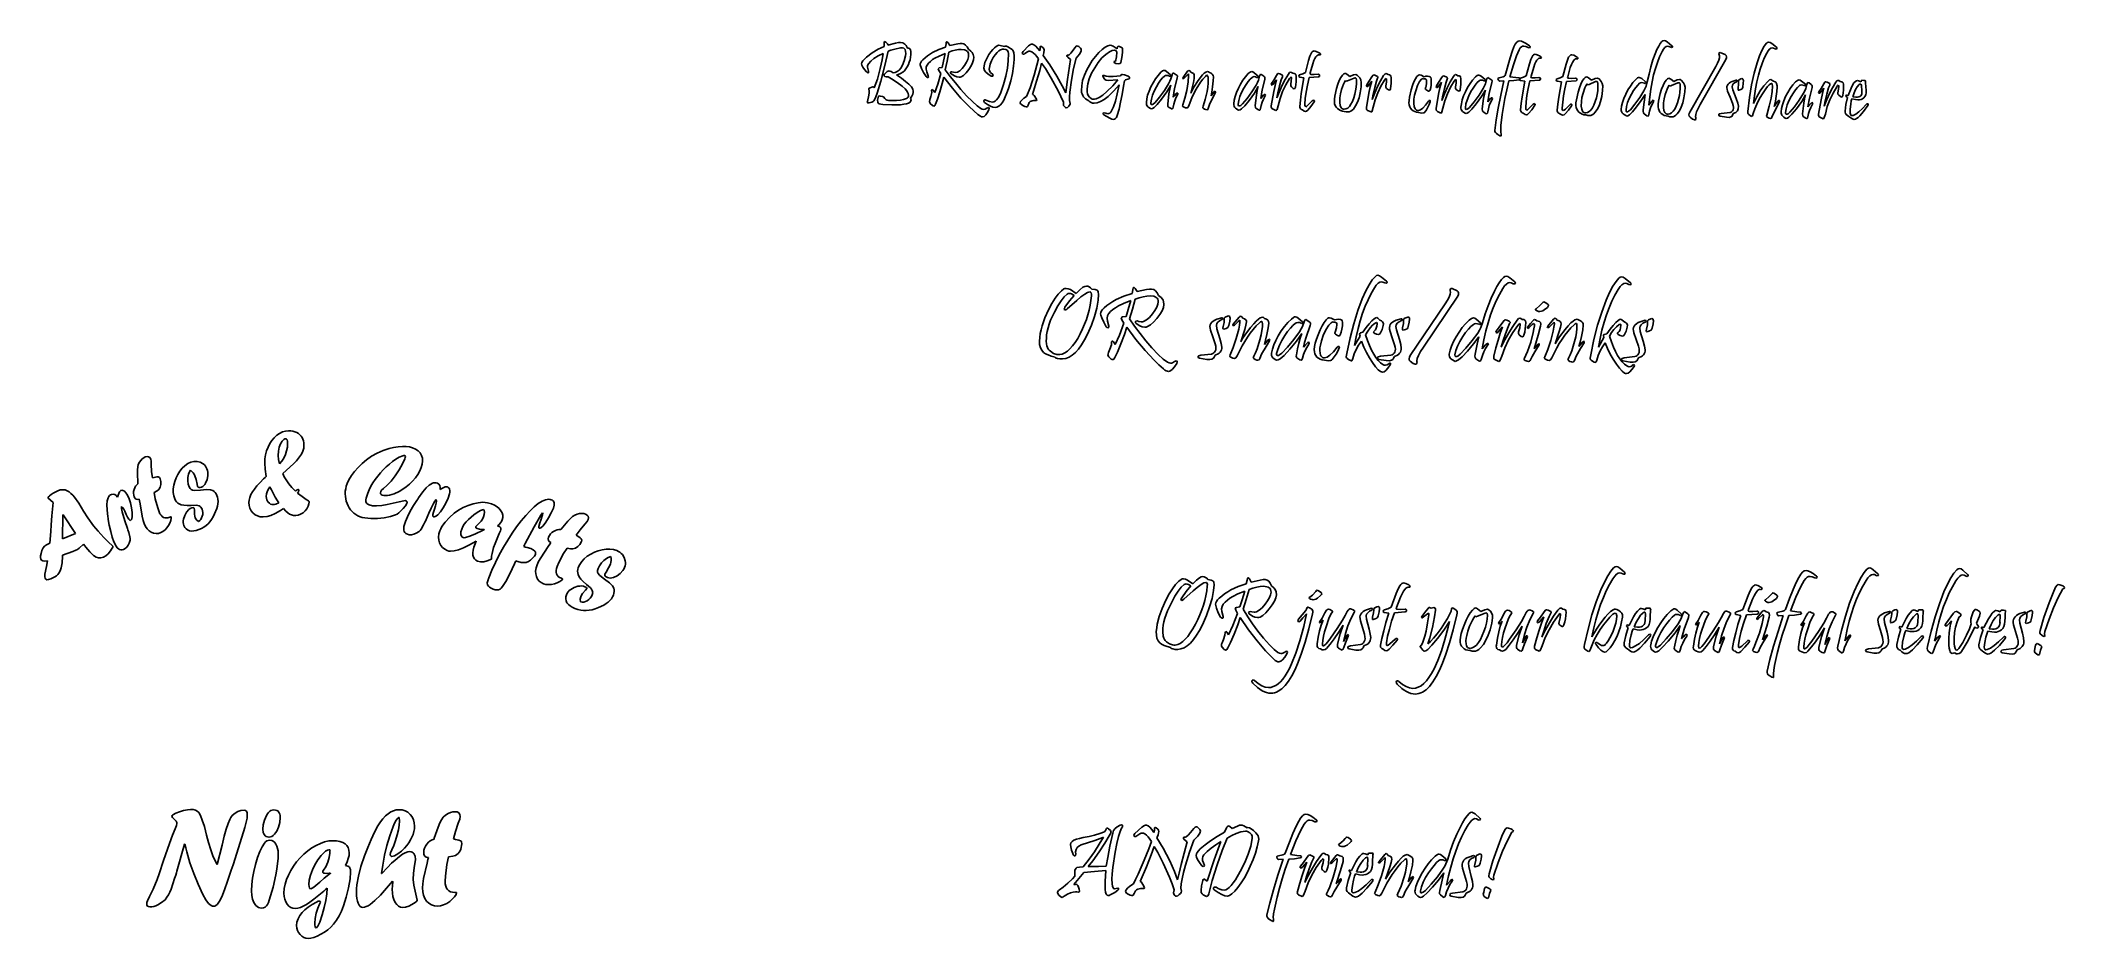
# Model space of a CAD drawing. Extents: x 369 to 1749, y 306 to 919.
import ezdxf

# ---------------------------------------------------------------- set-up
doc = ezdxf.new("R2010")
doc.units = 0

msp = doc.modelspace()

# ---------------------------------------------------------------- linework, layer by layer
at = {"layer": 'Layer 1'}
for p, q in [((935.521354, 910.332209), (939.797309, 912.927312)), ((939.797309, 912.927312), (943.722074, 914.715259)), ((943.722074, 914.715259), (943.734431, 917.290379)), ((943.722844, 917.934378), (944.170459, 918.142232)), ((943.734431, 917.290379), (943.722844, 917.934378)), ((944.170459, 918.142232), (944.531962, 918.029475)), ((946.487713, 911.576994), (944.325961, 901.691629)), ((944.531962, 918.029475), (944.968464, 917.700981)), ((944.968464, 917.700981), (945.983084, 916.528311)), ((945.983084, 916.528311), (946.203519, 916.090019)), ((946.203519, 916.090019), (946.232704, 915.750421)), ((946.232704, 915.750421), (951.565311, 917.103248)), ((948.360648, 912.292198), (946.487713, 911.576994)), ((951.027493, 913.010754), (948.360648, 912.292198)), ((954.886313, 913.719001), (951.027493, 913.010754)), ((951.565311, 917.103248), (953.503281, 917.416998)), ((953.503281, 917.416998), (954.955694, 917.488971)), ((956.364892, 913.712016), (954.886313, 913.719001)), ((954.955694, 917.488971), (956.567814, 917.17339)), ((957.285403, 913.498845), (956.364892, 913.712016)), ((956.567814, 917.17339), (957.861074, 916.402751)), ((957.746791, 913.181469), (957.285403, 913.498845)), ((958.095135, 912.704843), (957.746791, 913.181469)), ((957.861074, 916.402751), (958.702277, 915.385997)), ((958.452693, 911.273835), (958.095135, 912.704843)), ((958.463882, 909.901708), (958.452693, 911.273835)), ((958.702277, 915.385997), (959.769774, 913.706671)), ((959.769774, 913.706671), (960.59326, 913.60994)), ((960.59326, 913.60994), (961.247304, 913.224506)), ((961.247304, 913.224506), (961.758039, 912.396685)), ((961.758039, 912.396685), (961.95674, 911.221006)), ((961.957, 911.221), (961.923631, 909.273736)), ((961.95674, 911.221006), (961.957, 911.221)), ((976.824868, 910.682351), (980.977286, 912.694891)), ((980.977286, 912.694891), (985.686788, 914.388611)), ((985.686788, 914.388611), (985.964734, 916.561161)), ((985.964734, 916.561161), (986.177285, 917.646326)), ((986.177285, 917.646326), (986.349379, 917.900492)), ((986.349379, 917.900492), (986.56535, 917.962381)), ((986.56535, 917.962381), (987.344907, 917.276156)), ((987.861456, 910.891386), (986.816891, 904.829116)), ((987.344907, 917.276156), (988.55072, 915.418441)), ((990.117688, 911.715781), (987.861456, 910.891386)), ((988.55072, 915.418441), (993.942523, 916.571091)), ((992.292994, 912.296129), (990.117688, 911.715781)), ((994.387373, 912.632431), (992.292994, 912.296129)), ((993.942523, 916.571091), (995.719766, 916.822118)), ((996.400826, 912.724686), (994.387373, 912.632431)), ((995.719766, 916.822118), (996.88457, 916.856281)), ((998.478729, 912.472981), (996.400826, 912.724686)), ((996.88457, 916.856281), (998.15774, 916.52474)), ((998.15774, 916.52474), (999.313148, 915.754261)), ((999.309258, 912.185005), (998.478729, 912.472981)), ((1000.000839, 911.788946), (999.309258, 912.185005)), ((999.313148, 915.754261), (1000.350795, 914.544845)), ((1000.553471, 911.284805), (1000.000839, 911.788946)), ((1000.350795, 914.544845), (1001.27068, 912.896491)), ((1000.967154, 910.672581), (1000.553471, 911.284805)), ((1001.27068, 912.896491), (1002.84892, 911.661671)), ((1002.84892, 911.661671), (1003.7926, 910.651031)), ((1015.247037, 909.303795), (1016.535213, 911.072128)), ((1016.535213, 911.072128), (1017.82457, 912.604754)), ((1017.82457, 912.604754), (1019.062801, 913.839233)), ((1019.062801, 913.839233), (1020.249905, 914.775564)), ((1020.249905, 914.775564), (1021.385883, 915.413748)), ((1022.005192, 911.771393), (1020.74969, 910.644478)), ((1021.385883, 915.413748), (1022.044535, 915.55327)), ((1023.21279, 912.508138), (1022.005192, 911.771393)), ((1022.044535, 915.55327), (1022.997371, 915.496739)), ((1022.997371, 915.496739), (1025.785593, 914.795519)), ((1024.372482, 912.854711), (1023.21279, 912.508138)), ((1025.396192, 912.931199), (1024.372482, 912.854711)), ((1026.706106, 912.721733), (1025.396192, 912.931199)), ((1025.785593, 914.795519), (1026.02768, 914.998809)), ((1026.02768, 914.998809), (1026.383247, 915.062425)), ((1026.383247, 915.062425), (1027.106304, 914.907804)), ((1027.661779, 912.138216), (1026.706106, 912.721733)), ((1027.106304, 914.907804), (1028.127055, 914.461269)), ((1028.263211, 911.180648), (1027.661779, 912.138216)), ((1028.127055, 914.461269), (1031.061637, 912.692455)), ((1028.510402, 909.849029), (1028.263211, 911.180648)), ((1031.061637, 912.692455), (1031.738891, 911.87554)), ((1031.738891, 911.87554), (1032.192705, 910.460325)), ((1038.098625, 910.730904), (1038.517457, 911.322425)), ((1038.517457, 911.322425), (1042.231617, 915.129345)), ((1041.582997, 911.13821), (1039.769672, 909.923903)), ((1042.352886, 911.437011), (1041.582997, 911.13821)), ((1042.231617, 915.129345), (1043.680612, 916.103877)), ((1043.031592, 911.530243), (1042.352886, 911.437011)), ((1043.710182, 911.405037), (1043.031592, 911.530243)), ((1043.680612, 916.103877), (1044.332851, 916.30481)), ((1044.509122, 911.048078), (1043.710182, 911.405037)), ((1044.332851, 916.30481), (1044.936917, 916.314855)), ((1045.635948, 910.266535), (1044.509122, 911.048078)), ((1044.936917, 916.314855), (1045.931975, 915.941522)), ((1045.931975, 915.941522), (1047.104667, 915.063479)), ((1047.104667, 915.063479), (1048.454995, 913.680727)), ((1048.454995, 913.680727), (1049.982957, 911.793265)), ((1049.982957, 911.793265), (1050.274415, 913.19915)), ((1050.101682, 914.520065), (1050.16017, 914.818102)), ((1050.151842, 914.243385), (1050.101682, 914.520065)), ((1050.274415, 913.19915), (1050.151842, 914.243385)), ((1050.16017, 914.818102), (1050.395604, 914.91419)), ((1050.395604, 914.91419), (1051.121372, 914.650306)), ((1051.121372, 914.650306), (1052.179654, 913.87554)), ((1052.179654, 913.87554), (1052.668119, 913.247338)), ((1052.877071, 912.42408), (1052.64188, 910.46549)), ((1052.668119, 913.247338), (1052.877071, 912.42408)), ((1071.002518, 910.08879), (1073.965716, 914.006674)), ((1073.965716, 914.006674), (1074.7392, 914.868769)), ((1074.7392, 914.868769), (1075.409306, 915.149914)), ((1075.409306, 915.149914), (1075.875237, 915.041328)), ((1075.875237, 915.041328), (1076.419012, 914.728456)), ((1076.419012, 914.728456), (1077.740096, 913.489854)), ((1077.93915, 911.133967), (1076.896036, 909.45583)), ((1077.74, 913.49), (1078.087865, 912.971224)), ((1077.740096, 913.489854), (1077.74, 913.49)), ((1078.179747, 911.822067), (1077.93915, 911.133967)), ((1078.087865, 912.971224), (1078.233036, 912.40952)), ((1078.233036, 912.40952), (1078.179747, 911.822067)), ((1090.218927, 910.572867), (1092.481311, 912.709731)), ((1092.481311, 912.709731), (1094.516002, 914.256025)), ((1094.516002, 914.256025), (1096.323001, 915.211746)), ((1097.50065, 911.137552), (1094.868863, 909.316679)), ((1096.323001, 915.211746), (1097.902307, 915.576897)), ((1099.245448, 911.893013), (1097.50065, 911.137552)), ((1097.902307, 915.576897), (1098.760682, 915.456626)), ((1098.760682, 915.456626), (1099.840887, 915.026434)), ((1100.8086, 912.130024), (1099.245448, 911.893013)), ((1099.840887, 915.026434), (1102.666787, 913.236287)), ((1101.490111, 912.039262), (1100.8086, 912.130024)), ((1101.973914, 911.790527), (1101.490111, 912.039262)), ((1102.260011, 911.383817), (1101.973914, 911.790527)), ((1102.3484, 910.819134), (1102.260011, 911.383817)), ((1102.666787, 913.236287), (1102.90468, 914.474365)), ((1102.90468, 914.474365), (1103.118756, 914.781551)), ((1103.118756, 914.781551), (1103.396252, 914.880837)), ((1103.396252, 914.880837), (1104.227811, 914.676676)), ((1104.227811, 914.676676), (1105.544662, 914.081965)), ((1105.544662, 914.081965), (1106.008308, 913.783715)), ((1106.008308, 913.783715), (1106.238705, 913.458323)), ((1106.238705, 913.458323), (1106.373672, 912.44456)), ((1106.373672, 912.44456), (1106.333102, 910.636333)), ((1235.447721, 910.758575), (1235.950299, 911.287515)), ((1235.950299, 911.287515), (1236.487411, 911.601325)), ((1236.487411, 911.601325), (1237.059056, 911.700005)), ((1237.059056, 911.700005), (1238.458799, 911.372301)), ((1238.458799, 911.372301), (1240.419986, 910.422955)), ((1370.533503, 906.988055), (1371.945004, 911.274273)), ((1371.945004, 911.274273), (1373.187855, 914.42868)), ((1373.187855, 914.42868), (1374.152681, 916.291948)), ((1374.152681, 916.291948), (1375.13212, 917.618475)), ((1376.734869, 912.512608), (1374.923824, 908.454704)), ((1375.13212, 917.618475), (1376.126171, 918.408258)), ((1376.126171, 918.408258), (1377.134835, 918.6613)), ((1377.537274, 913.767075), (1376.734869, 912.512608)), ((1377.134835, 918.6613), (1378.282723, 918.431288)), ((1378.270934, 914.505219), (1377.537274, 913.767075)), ((1379.060422, 914.861208), (1378.270934, 914.505219)), ((1378.282723, 918.431288), (1379.782845, 917.770578)), ((1379.971464, 914.970096), (1379.060422, 914.861208)), ((1379.782845, 917.770578), (1381.635203, 916.679168)), ((1381.380697, 914.711232), (1379.971464, 914.970096)), ((1383.017134, 913.973737), (1381.380697, 914.711232)), ((1381.635203, 916.679168), (1383.839795, 915.15706)), ((1383.647079, 913.810945), (1383.017134, 913.973737)), ((1384.187708, 913.956078), (1383.647079, 913.810945)), ((1383.839795, 915.15706), (1383.84, 915.157)), ((1383.84, 915.157), (1384.19788, 914.799026)), ((1384.337164, 914.413693), (1384.187708, 913.956078)), ((1384.19788, 914.799026), (1384.337164, 914.413693)), ((1469.521637, 909.725065), (1470.733856, 912.577167)), ((1470.733856, 912.577167), (1471.896382, 914.91649)), ((1471.896382, 914.91649), (1473.009216, 916.743037)), ((1474.25832, 911.278554), (1472.572007, 907.719831)), ((1473.009216, 916.743037), (1474.072357, 918.056805)), ((1474.072357, 918.056805), (1474.835443, 918.66612)), ((1475.215557, 912.900498), (1474.25832, 911.278554)), ((1474.835443, 918.66612), (1475.600217, 918.861524)), ((1476.160117, 914.055095), (1475.215557, 912.900498)), ((1475.600217, 918.861524), (1476.561615, 918.594086)), ((1477.092002, 914.742343), (1476.160117, 914.055095)), ((1476.561615, 918.594086), (1477.796577, 917.816654)), ((1478.01121, 914.962244), (1477.092002, 914.742343)), ((1477.796577, 917.816654), (1480.959877, 915.254944)), ((1478.878463, 914.772876), (1478.01121, 914.962244)), ((1480.1256, 914.225208), (1478.878463, 914.772876)), ((1480.696645, 914.063295), (1480.1256, 914.225208)), ((1481.215726, 914.20109), (1480.696645, 914.063295)), ((1480.959877, 915.254944), (1480.96, 915.255)), ((1480.96, 915.255), (1481.246967, 914.959416)), ((1481.359537, 914.635802), (1481.215726, 914.20109)), ((1481.246967, 914.959416), (1481.359537, 914.635802)), ((1540.639154, 908.314529), (1542.235923, 912.092079)), ((1542.235923, 912.092079), (1543.800204, 914.981029)), ((1543.800204, 914.981029), (1545.331998, 916.981379)), ((1545.331998, 916.981379), (1546.10419, 917.56756)), ((1546.502614, 911.824634), (1545.547221, 910.20266)), ((1546.10419, 917.56756), (1546.891668, 917.754956)), ((1547.441643, 912.979316), (1546.502614, 911.824634)), ((1546.891668, 917.754956), (1547.845065, 917.495303)), ((1548.364309, 913.666704), (1547.441643, 912.979316)), ((1547.845065, 917.495303), (1549.056218, 916.741226)), ((1549.270611, 913.8868), (1548.364309, 913.666704)), ((1549.056218, 916.741226), (1552.190118, 914.179956)), ((1550.130513, 913.697543), (1549.270611, 913.8868)), ((1551.355601, 913.150208), (1550.130513, 913.697543)), ((1551.987853, 912.95672), (1551.355601, 913.150208)), ((1552.485386, 913.087175), (1551.987853, 912.95672)), ((1552.19, 914.18), (1552.501325, 913.853389)), ((1552.190118, 914.179956), (1552.19, 914.18)), ((1552.623552, 913.498976), (1552.485386, 913.087175)), ((1552.501325, 913.853389), (1552.623552, 913.498976)), ((928.37119, 902.928789), (928.559219, 903.753729)), ((928.632793, 901.89395), (928.37119, 902.928789)), ((928.559219, 903.753729), (929.224794, 904.878049)), ((929.279215, 900.631034), (928.632793, 901.89395)), ((929.224794, 904.878049), (930.278827, 906.11722)), ((930.310453, 899.14004), (929.279215, 900.631034)), ((930.278827, 906.11722), (931.679599, 907.439304)), ((931.72651, 897.420969), (930.310453, 899.14004)), ((931.679599, 907.439304), (935.521354, 910.332209)), ((932.333207, 896.882957), (931.72651, 897.420969)), ((932.524975, 901.770077), (932.429146, 900.598844)), ((932.429146, 900.598844), (933.06691, 897.983254)), ((932.996985, 902.828334), (932.524975, 901.770077)), ((934.608396, 904.699094), (932.996985, 902.828334)), ((933.06691, 897.983254), (933.208164, 897.275988)), ((933.208164, 897.275988), (933.14533, 896.840047)), ((936.84505, 906.518264), (934.608396, 904.699094)), ((939.706946, 908.285844), (936.84505, 906.518264)), ((939.178957, 892.487519), (941.149035, 899.639534)), ((943.194085, 910.001834), (939.706946, 908.285844)), ((941.149035, 899.639534), (942.471317, 905.528979)), ((944.325961, 901.691629), (941.475563, 890.988894)), ((942.471317, 905.528979), (943.194085, 910.001834)), ((944.103234, 895.946546), (945.919966, 897.605345)), ((945.919966, 897.605345), (946.503326, 897.964444)), ((946.503326, 897.964444), (947.090386, 898.07822)), ((947.090386, 898.07822), (947.740075, 897.945784)), ((947.740075, 897.945784), (948.511316, 897.566247)), ((948.511316, 897.566247), (949.957616, 896.716655)), ((951.360265, 896.961835), (952.693881, 897.587455)), ((952.693881, 897.587455), (953.958465, 898.593515)), ((953.958465, 898.593515), (955.154016, 899.980015)), ((956.417215, 897.163385), (954.84874, 896.21364)), ((955.154016, 899.980015), (956.355644, 902.09264)), ((956.355644, 902.09264), (957.455406, 904.973255)), ((957.60956, 898.2261), (956.417215, 897.163385)), ((957.455406, 904.973255), (958.301398, 908.394235)), ((958.663051, 899.527561), (957.60956, 898.2261)), ((958.301398, 908.394235), (958.463882, 909.901708)), ((959.57081, 900.92128), (958.663051, 899.527561)), ((960.332837, 902.407256), (959.57081, 900.92128)), ((960.949133, 903.98549), (960.332837, 902.407256)), ((961.419697, 905.655981), (960.949133, 903.98549)), ((961.74453, 907.41873), (961.419697, 905.655981)), ((961.923631, 909.273736), (961.74453, 907.41873)), ((968.368098, 902.171941), (968.437936, 902.979502)), ((969.259335, 899.705821), (968.368098, 902.171941)), ((968.437936, 902.979502), (968.76508, 903.836833)), ((968.76508, 903.836833), (969.349531, 904.743937)), ((970.643093, 896.948686), (969.259335, 899.705821)), ((969.349531, 904.743937), (970.191288, 905.700811)), ((970.191288, 905.700811), (971.640776, 907.065753)), ((971.640776, 907.065753), (973.229536, 908.350991)), ((972.489122, 900.760804), (972.376673, 899.321557)), ((972.376673, 899.321557), (972.789631, 897.544799)), ((973.057119, 902.009227), (972.489122, 900.760804)), ((972.789631, 897.544799), (973.848593, 894.608607)), ((974.095739, 903.355936), (973.057119, 902.009227)), ((973.229536, 908.350991), (976.824868, 910.682351)), ((975.332959, 904.603842), (974.095739, 903.355936)), ((976.768779, 905.752946), (975.332959, 904.603842)), ((978.403199, 906.803247), (976.768779, 905.752946)), ((981.265569, 908.246994), (978.403199, 906.803247)), ((980.628379, 899.50365), (980.778865, 899.825205)), ((981.106639, 898.423382), (980.628379, 899.50365)), ((980.778865, 899.825205), (981.28337, 900.083937)), ((982.453779, 896.34894), (981.106639, 898.423382)), ((985.343959, 909.948317), (981.265569, 908.246994)), ((981.28337, 900.083937), (983.354439, 900.412927)), ((983.354439, 900.412927), (984.329485, 904.659729)), ((984.329485, 904.659729), (985.343959, 909.948317)), ((986.816891, 904.829116), (985.469846, 898.878686)), ((985.469846, 898.878686), (988.807271, 894.342628)), ((989.069666, 896.770315), (989.104168, 897.118534)), ((989.104168, 897.118534), (989.267644, 897.365167)), ((989.267644, 897.365167), (989.981516, 897.553676)), ((989.981516, 897.553676), (991.003496, 897.262333)), ((991.003496, 897.262333), (992.376476, 896.996346)), ((992.376476, 896.996346), (993.858792, 897.282481)), ((993.858792, 897.282481), (995.390379, 898.184873)), ((995.390379, 898.184873), (996.971237, 899.703521)), ((996.971237, 899.703521), (998.601366, 901.838426)), ((998.601366, 901.838426), (999.898172, 903.932371)), ((1001.46392, 898.974671), (999.663634, 896.681378)), ((999.898172, 903.932371), (1000.793159, 905.844596)), ((1000.793159, 905.844596), (1001.286327, 907.575101)), ((1001.24189, 909.952275), (1000.967154, 910.672581)), ((1001.377676, 909.123886), (1001.24189, 909.952275)), ((1001.286327, 907.575101), (1001.377676, 909.123886)), ((1003.029474, 901.430545), (1001.46392, 898.974671)), ((1004.111152, 903.671446), (1003.029474, 901.430545)), ((1003.7926, 910.651031), (1004.491503, 909.276191)), ((1004.708954, 905.697375), (1004.111152, 903.671446)), ((1004.491503, 909.276191), (1004.82288, 907.508331)), ((1004.82288, 907.508331), (1004.708954, 905.697375)), ((1011.75498, 899.923278), (1011.891397, 901.63043)), ((1012.143698, 898.46881), (1011.75498, 899.923278)), ((1011.891397, 901.63043), (1012.517463, 903.866708)), ((1013.07919, 897.174708), (1012.143698, 898.46881)), ((1012.517463, 903.866708), (1013.238162, 905.701085)), ((1014.503833, 896.026518), (1013.07919, 897.174708)), ((1013.238162, 905.701085), (1014.148021, 907.513448)), ((1014.148021, 907.513448), (1015.247037, 909.303795)), ((1015.543852, 900.387321), (1015.459507, 899.162261)), ((1015.459507, 899.162261), (1015.725418, 898.069873)), ((1016.145459, 902.779179), (1015.543852, 900.387321)), ((1015.725418, 898.069873), (1016.352467, 897.064011)), ((1016.9964, 905.033143), (1016.145459, 902.779179)), ((1018.096674, 907.149214), (1016.9964, 905.033143)), ((1019.446282, 909.127391), (1018.096674, 907.149214)), ((1020.74969, 910.644478), (1019.446282, 909.127391)), ((1026.831476, 894.468554), (1027.890739, 899.894429)), ((1027.890739, 899.894429), (1028.450381, 905.021254)), ((1028.450381, 905.021254), (1028.510402, 909.849029)), ((1032.049985, 901.253474), (1031.269365, 896.425065)), ((1032.43, 905.835), (1032.049985, 901.253474)), ((1032.192705, 910.460325), (1032.423076, 908.44681)), ((1032.423076, 908.44681), (1032.430007, 905.834995)), ((1032.430007, 905.834995), (1032.43, 905.835)), ((1037.986692, 910.165415), (1038.098625, 910.730904)), ((1038.192348, 909.679445), (1037.986692, 910.165415)), ((1038.712442, 909.510643), (1038.192348, 909.679445)), ((1039.241754, 909.60996), (1038.712442, 909.510643)), ((1039.769672, 909.923903), (1039.241754, 909.60996)), ((1046.772205, 909.212755), (1045.635948, 910.266535)), ((1045.998412, 895.144588), (1047.968997, 901.898018)), ((1047.917893, 907.88674), (1046.772205, 909.212755)), ((1049.829007, 898.282962), (1047.69381, 890.980182)), ((1049.073012, 906.288488), (1047.917893, 907.88674)), ((1047.968997, 901.898018), (1049.073012, 906.288488)), ((1051.14265, 903.406082), (1049.829007, 898.282962)), ((1053.729928, 899.703392), (1051.14265, 903.406082)), ((1052.64188, 910.46549), (1052.159552, 908.66392)), ((1052.159552, 908.66392), (1056.711594, 902.20296)), ((1057.67552, 893.190282), (1053.729928, 899.703392)), ((1056.711594, 902.20296), (1061.481482, 894.60432)), ((1068.355696, 908.419522), (1068.40155, 908.641105)), ((1068.511986, 908.003279), (1068.355696, 908.419522)), ((1068.40155, 908.641105), (1068.578323, 908.784066)), ((1068.925502, 907.49118), (1068.511986, 908.003279)), ((1068.578323, 908.784066), (1069.324626, 908.834124)), ((1068.690093, 892.22682), (1070.893662, 905.95922)), ((1070.893662, 905.95922), (1068.925502, 907.49118)), ((1069.324626, 908.834124), (1070.002909, 909.128555)), ((1070.002909, 909.128555), (1071.002518, 910.08879)), ((1072.995161, 899.619705), (1071.485756, 891.81696)), ((1074.736336, 906.88246), (1072.995161, 899.619705)), ((1076.896036, 909.45583), (1074.736336, 906.88246)), ((1080.31123, 895.096215), (1081.980547, 898.863067)), ((1081.980547, 898.863067), (1083.742418, 902.08244)), ((1083.742418, 902.08244), (1085.702772, 905.107197)), ((1087.37415, 900.283952), (1085.259433, 896.450987)), ((1085.702772, 905.107197), (1087.861608, 907.93734)), ((1089.805613, 903.889879), (1087.37415, 900.283952)), ((1087.861608, 907.93734), (1090.218927, 910.572867)), ((1092.30385, 906.900787), (1089.805613, 903.889879)), ((1094.868863, 909.316679), (1092.30385, 906.900787)), ((1100.615582, 904.131046), (1100.733402, 904.520165)), ((1100.91533, 903.567008), (1100.615582, 904.131046)), ((1100.733402, 904.520165), (1101.165284, 904.643948)), ((1101.713092, 903.225393), (1100.91533, 903.567008)), ((1101.165284, 904.643948), (1101.432593, 904.609304)), ((1101.432593, 904.609304), (1102.11265, 907.595902)), ((1103.890412, 902.824644), (1101.713092, 903.225393)), ((1102.11265, 907.595902), (1102.3484, 910.819134)), ((1104.668204, 903.042845), (1103.890412, 902.824644)), ((1105.116942, 903.725883), (1104.668204, 903.042845)), ((1105.943139, 907.116501), (1105.116942, 903.725883)), ((1106.333102, 910.636333), (1105.943139, 907.116501)), ((1130.526466, 895.022541), (1132.436051, 897.181951)), ((1132.436051, 897.181951), (1133.670914, 898.167381)), ((1133.670914, 898.167381), (1134.252587, 898.401953)), ((1134.252587, 898.401953), (1134.810421, 898.464431)), ((1134.810421, 898.464431), (1135.475537, 898.249366)), ((1135.475537, 898.249366), (1136.406144, 897.681557)), ((1136.406144, 897.681557), (1139.063831, 895.487711)), ((1147.641898, 893.672663), (1150.653478, 897.827423)), ((1150.653478, 897.827423), (1151.073129, 898.211988)), ((1151.073129, 898.211988), (1151.527087, 898.335438)), ((1151.527087, 898.335438), (1152.209832, 898.056877)), ((1152.209832, 898.056877), (1152.844637, 897.242518)), ((1152.844637, 897.242518), (1153.910405, 896.80872)), ((1162.096515, 896.59131), (1163.078527, 897.272058)), ((1163.078527, 897.272058), (1164.341967, 897.682217)), ((1164.341967, 897.682217), (1164.855239, 897.505852)), ((1164.855239, 897.505852), (1165.629437, 896.988309)), ((1192.095959, 896.28204), (1193.330822, 897.26747)), ((1193.330822, 897.26747), (1193.912495, 897.502042)), ((1193.912495, 897.502042), (1194.470329, 897.56452)), ((1194.470329, 897.56452), (1195.135451, 897.349455)), ((1195.135451, 897.349455), (1196.066074, 896.781646)), ((1220.280401, 896.930514), (1220.939672, 897.257812)), ((1220.939672, 897.257812), (1221.579251, 897.064213)), ((1231.021966, 896.921805), (1233.205149, 905.25093)), ((1233.205149, 905.25093), (1234.143494, 908.078412)), ((1234.143494, 908.078412), (1234.979676, 910.014505)), ((1236.117756, 902.992004), (1234.358771, 896.748906)), ((1234.979676, 910.014505), (1235.447721, 910.758575)), ((1236.868215, 905.11527), (1236.117756, 902.992004)), ((1237.532651, 906.573016), (1236.868215, 905.11527)), ((1238.214521, 907.676011), (1237.532651, 906.573016)), ((1238.861431, 908.461453), (1238.214521, 907.676011)), ((1239.473381, 908.929341), (1238.861431, 908.461453)), ((1240.050371, 909.079676), (1239.473381, 908.929341)), ((1240.408293, 909.012953), (1240.050371, 909.079676)), ((1240.79351, 908.976428), (1240.408293, 909.012953)), ((1240.419986, 910.422955), (1240.42, 910.423)), ((1240.42, 910.423), (1241.075292, 909.922582)), ((1241.205574, 909.069851), (1240.79351, 908.976428)), ((1241.075292, 909.922582), (1241.322939, 909.367)), ((1241.322939, 909.367), (1241.205574, 909.069851)), ((1367.204545, 895.02018), (1370.533503, 906.988055)), ((1372.837799, 902.331508), (1370.476794, 894.143019)), ((1374.923824, 908.454704), (1372.837799, 902.331508)), ((1381.59187, 894.649812), (1383.775003, 902.978937)), ((1383.775003, 902.978937), (1384.713361, 905.806418)), ((1384.713361, 905.806418), (1385.54958, 907.742512)), ((1386.687739, 900.720004), (1384.928771, 894.476907)), ((1385.54958, 907.742512), (1386.017588, 908.486582)), ((1386.017588, 908.486582), (1386.520154, 909.015522)), ((1386.520154, 909.015522), (1387.057278, 909.329332)), ((1387.438168, 902.843271), (1386.687739, 900.720004)), ((1387.057278, 909.329332), (1387.62896, 909.428012)), ((1388.102561, 904.301017), (1387.438168, 902.843271)), ((1387.62896, 909.428012), (1389.028703, 909.100308)), ((1388.78447, 905.404012), (1388.102561, 904.301017)), ((1389.431409, 906.189453), (1388.78447, 905.404012)), ((1389.028703, 909.100308), (1390.98989, 908.150962)), ((1390.043375, 906.657342), (1389.431409, 906.189453)), ((1390.620371, 906.807677), (1390.043375, 906.657342)), ((1390.978293, 906.740953), (1390.620371, 906.807677)), ((1391.363412, 906.70443), (1390.978293, 906.740953)), ((1390.98989, 908.150962), (1390.99, 908.151)), ((1390.99, 908.151), (1391.645292, 907.650582)), ((1391.77555, 906.797851), (1391.363412, 906.70443)), ((1391.645292, 907.650582), (1391.892939, 907.095)), ((1391.892939, 907.095), (1391.77555, 906.797851)), ((1406.561966, 894.272805), (1408.745149, 902.60193)), ((1408.745149, 902.60193), (1409.683494, 905.429412)), ((1409.683494, 905.429412), (1410.519676, 907.365505)), ((1411.657756, 900.343004), (1409.898771, 894.099906)), ((1410.519676, 907.365505), (1410.987721, 908.109575)), ((1410.987721, 908.109575), (1411.490299, 908.638515)), ((1411.490299, 908.638515), (1412.027411, 908.952325)), ((1412.408215, 902.46627), (1411.657756, 900.343004)), ((1412.027411, 908.952325), (1412.599056, 909.051005)), ((1413.072651, 903.924016), (1412.408215, 902.46627)), ((1412.599056, 909.051005), (1413.998799, 908.723301)), ((1413.754521, 905.027011), (1413.072651, 903.924016)), ((1414.401431, 905.812453), (1413.754521, 905.027011)), ((1413.998799, 908.723301), (1415.959986, 907.773955)), ((1415.013381, 906.280341), (1414.401431, 905.812453)), ((1415.590371, 906.430676), (1415.013381, 906.280341)), ((1415.948293, 906.363953), (1415.590371, 906.430676)), ((1416.33351, 906.327428), (1415.948293, 906.363953)), ((1415.959986, 907.773955), (1415.96, 907.774)), ((1415.96, 907.774), (1416.615292, 907.273582)), ((1416.745574, 906.420851), (1416.33351, 906.327428)), ((1416.615292, 907.273582), (1416.862939, 906.718)), ((1416.862939, 906.718), (1416.745574, 906.420851)), ((1465.307076, 895.940684), (1466.592742, 900.94734)), ((1466.592742, 900.94734), (1467.997596, 905.542134)), ((1467.997596, 905.542134), (1469.521637, 909.725065)), ((1469.675166, 899.738693), (1468.464638, 895.316279)), ((1471.044289, 903.87321), (1469.675166, 899.738693)), ((1472.572007, 907.719831), (1471.044289, 903.87321)), ((1493.035641, 870.005386), (1510.811141, 901.192686)), ((1517.75, 905.932), (1500.2412, 875.1086)), ((1510.811141, 901.192686), (1511.993051, 903.445489)), ((1511.993051, 903.445489), (1512.811241, 905.401029)), ((1512.811241, 905.401029), (1513.265711, 907.059304)), ((1513.021774, 909.743671), (1513.163011, 910.40836)), ((1513.188013, 909.097341), (1513.021774, 909.743671)), ((1513.163011, 910.40836), (1513.720502, 910.622223)), ((1513.356461, 908.420316), (1513.188013, 909.097341)), ((1513.265711, 907.059304), (1513.356461, 908.420316)), ((1513.720502, 910.622223), (1514.200839, 910.49234)), ((1514.200839, 910.49234), (1517.240169, 909.18949)), ((1517.240169, 909.18949), (1517.883213, 908.558958)), ((1518.070557, 906.946564), (1517.749667, 905.93201)), ((1517.749667, 905.93201), (1517.75, 905.932)), ((1517.883213, 908.558958), (1518.139079, 907.7963)), ((1518.139079, 907.7963), (1518.070557, 906.946564)), ((1536.945713, 896.426898), (1539.009898, 903.648379)), ((1539.009898, 903.648379), (1540.639154, 908.314529)), ((1541.114051, 899.235391), (1539.926816, 895.06556)), ((1542.44653, 903.148185), (1541.114051, 899.235391)), ((1543.924253, 906.803941), (1542.44653, 903.148185)), ((1545.547221, 910.20266), (1543.924253, 906.803941)), ((932.86918, 896.698584), (932.333207, 896.882957)), ((933.14533, 896.840047), (932.86918, 896.698584)), ((933.439137, 885.691307), (933.597025, 886.23311)), ((933.463392, 884.4876), (933.439137, 885.691307)), ((933.458244, 883.161707), (933.463392, 884.4876)), ((933.597025, 886.23311), (935.999075, 887.147275)), ((935.999075, 887.147275), (936.35535, 887.201304)), ((936.35535, 887.201304), (936.649821, 887.09914)), ((936.649821, 887.09914), (937.053345, 886.426234)), ((937.053345, 886.426234), (939.178957, 892.487519)), ((941.475563, 890.988894), (939.011256, 882.878644)), ((943.517646, 895.127605), (944.103234, 895.946546)), ((943.73903, 894.627981), (943.517646, 895.127605)), ((944.317841, 894.26476), (943.73903, 894.627981)), ((945.25408, 894.037941), (944.317841, 894.26476)), ((946.547746, 893.947525), (945.25408, 894.037941)), ((948.904024, 892.731627), (946.547746, 893.947525)), ((952.655156, 890.176375), (948.904024, 892.731627)), ((949.957616, 896.716655), (951.360265, 896.961835)), ((953.38975, 895.568835), (952.18168, 895.303473)), ((952.18168, 895.303473), (955.58214, 893.060095)), ((956.063766, 887.580298), (952.655156, 890.176375)), ((954.84874, 896.21364), (953.38975, 895.568835)), ((955.58214, 893.060095), (958.40651, 890.94804)), ((958.135996, 885.740185), (956.063766, 887.580298)), ((959.093514, 884.643115), (958.135996, 885.740185)), ((958.40651, 890.94804), (960.65479, 888.96731)), ((959.797555, 883.592025), (959.093514, 884.643115)), ((960.248119, 882.586915), (959.797555, 883.592025)), ((960.65479, 888.96731), (962.32698, 887.117903)), ((962.32698, 887.117903), (963.256568, 885.60928)), ((963.256568, 885.60928), (963.63101, 884.246993)), ((963.63101, 884.246993), (963.564797, 883.268839)), ((972.376745, 894.232261), (970.643093, 896.948686)), ((972.838328, 893.765419), (972.376745, 894.232261)), ((973.365196, 893.604177), (972.838328, 893.765419)), ((973.726691, 893.661955), (973.365196, 893.604177)), ((973.927755, 893.848619), (973.726691, 893.661955)), ((973.848593, 894.608607), (973.927755, 893.848619)), ((976.147416, 884.763221), (976.270256, 885.182923)), ((976.201632, 883.260151), (976.147416, 884.763221)), ((976.270256, 885.182923), (976.599589, 885.40023)), ((976.599589, 885.40023), (977.244073, 884.945939)), ((977.244073, 884.945939), (978.425739, 883.41054)), ((978.425739, 883.41054), (980.366049, 889.09906)), ((981.69623, 883.7291), (980.101555, 878.725182)), ((980.366049, 889.09906), (982.453779, 896.34894)), ((983.346022, 889.46801), (981.69623, 883.7291)), ((984.38045, 893.8059), (983.346022, 889.46801)), ((990.283013, 886.326257), (984.38045, 893.8059)), ((988.807271, 894.342628), (992.337996, 889.876476)), ((989.198691, 896.423464), (989.069666, 896.770315)), ((989.53041, 896.119542), (989.198691, 896.423464)), ((991.76137, 894.614282), (989.53041, 896.119542)), ((996.1342, 879.57936), (990.283013, 886.326257)), ((993.249248, 893.993994), (991.76137, 894.614282)), ((992.337996, 889.876476), (996.062021, 885.480228)), ((994.8249, 893.770941), (993.249248, 893.993994)), ((995.572801, 893.84253), (994.8249, 893.770941)), ((996.344124, 894.079513), (995.572801, 893.84253)), ((996.062021, 885.480228), (999.979346, 881.153886)), ((997.957035, 895.049658), (996.344124, 894.079513)), ((999.663634, 896.681378), (997.957035, 895.049658)), ((1016.7455, 894.574748), (1014.503833, 896.026518)), ((1016.352467, 897.064011), (1017.813197, 895.631681)), ((1017.34364, 894.443087), (1016.7455, 894.574748)), ((1017.995248, 894.578885), (1017.34364, 894.443087)), ((1017.813197, 895.631681), (1018.183234, 895.012938)), ((1018.183234, 895.012938), (1017.995248, 894.578885)), ((1022.410202, 881.349778), (1023.368535, 883.428229)), ((1023.368535, 883.428229), (1025.272592, 888.743629)), ((1025.272592, 888.743629), (1026.831476, 894.468554)), ((1028.50631, 886.0276), (1027.450705, 883.017444)), ((1030.08814, 891.349774), (1028.50631, 886.0276)), ((1031.269365, 896.425065), (1030.08814, 891.349774)), ((1040.934862, 880.719588), (1043.238544, 886.563573)), ((1043.238544, 886.563573), (1045.998412, 895.144588)), ((1047.69381, 890.980182), (1044.98315, 882.038182)), ((1062.484293, 884.487412), (1057.67552, 893.190282)), ((1061.481482, 894.60432), (1065.255132, 887.93283)), ((1066.17153, 876.813182), (1062.484293, 884.487412)), ((1065.255132, 887.93283), (1067.617542, 883.01482)), ((1067.617542, 883.01482), (1068.012441, 887.05577)), ((1068.012441, 887.05577), (1068.690093, 892.22682)), ((1070.298054, 883.54944), (1070.06264, 880.370257)), ((1071.485756, 891.81696), (1070.298054, 883.54944)), ((1078.287187, 884.601367), (1078.46455, 887.965365)), ((1078.40727, 883.419211), (1078.287187, 884.601367)), ((1078.700799, 882.326412), (1078.40727, 883.419211)), ((1078.46455, 887.965365), (1079.13923, 891.463647)), ((1079.13923, 891.463647), (1080.31123, 895.096215)), ((1082.13851, 885.800252), (1082.104909, 883.899932)), ((1082.104909, 883.899932), (1082.361673, 882.464697)), ((1082.641613, 889.209137), (1082.13851, 885.800252)), ((1083.68192, 892.759382), (1082.641613, 889.209137)), ((1085.259433, 896.450987), (1083.68192, 892.759382)), ((1092.895406, 881.635113), (1095.661749, 883.940657)), ((1092.906303, 894.77399), (1092.966521, 895.049013)), ((1093.140669, 894.003996), (1092.906303, 894.77399)), ((1092.966521, 895.049013), (1093.202531, 895.137429)), ((1093.724436, 892.791844), (1093.140669, 894.003996)), ((1093.202531, 895.137429), (1095.135611, 894.464431)), ((1094.253089, 892.117046), (1093.724436, 892.791844)), ((1095.129119, 891.71294), (1094.253089, 892.117046)), ((1096.441949, 891.562836), (1095.129119, 891.71294)), ((1095.135611, 894.464431), (1096.730529, 894.279423)), ((1095.661749, 883.940657), (1099.745509, 887.918295)), ((1100.432572, 884.451192), (1096.433937, 880.709887)), ((1103.119089, 891.952627), (1096.441949, 891.562836)), ((1096.730529, 894.279423), (1099.883531, 894.300862)), ((1099.745509, 887.918295), (1103.119089, 891.952627)), ((1099.883531, 894.300862), (1104.830251, 894.624787)), ((1102.255868, 886.462466), (1100.432572, 884.451192)), ((1103.961817, 888.567487), (1102.255868, 886.462466)), ((1102.733876, 882.523323), (1103.961817, 888.567487)), ((1104.830251, 894.624787), (1105.46556, 895.465975)), ((1105.46556, 895.465975), (1105.859967, 895.672719)), ((1105.859967, 895.672719), (1106.305541, 895.736897)), ((1106.909855, 887.69523), (1106.033736, 881.98493)), ((1106.305541, 895.736897), (1107.779514, 895.400407)), ((1107.555217, 891.24187), (1106.909855, 887.69523)), ((1107.872395, 891.620316), (1107.555217, 891.24187)), ((1107.779514, 895.400407), (1110.139991, 894.422037)), ((1108.385589, 891.934486), (1107.872395, 891.620316)), ((1110.000027, 892.37), (1108.385589, 891.934486)), ((1110.858102, 892.694295), (1110.000027, 892.37)), ((1110.139991, 894.422037), (1110.14, 894.422)), ((1110.14, 894.422), (1110.837739, 893.943932)), ((1110.837739, 893.943932), (1111.104147, 893.33441)), ((1111.057628, 892.974875), (1110.858102, 892.694295)), ((1111.104147, 893.33441), (1111.057628, 892.974875)), ((1123.452069, 881.497826), (1124.376832, 884.21247)), ((1124.376832, 884.21247), (1125.633751, 887.106051)), ((1125.633751, 887.106051), (1127.125316, 889.984591)), ((1127.895593, 884.23592), (1126.745149, 881.417378)), ((1127.125316, 889.984591), (1128.756221, 892.623421)), ((1129.421001, 887.202093), (1127.895593, 884.23592)), ((1128.756221, 892.623421), (1130.526466, 895.022541)), ((1130.877151, 889.646209), (1129.421001, 887.202093)), ((1132.289959, 891.688586), (1130.877151, 889.646209)), ((1131.625324, 880.178727), (1134.928522, 884.758303)), ((1133.659426, 893.329224), (1132.289959, 891.688586)), ((1136.569398, 883.76792), (1132.993131, 878.80923)), ((1134.985551, 894.568123), (1133.659426, 893.329224)), ((1134.928522, 884.758303), (1137.748187, 889.314522)), ((1135.642238, 894.929952), (1134.985551, 894.568123)), ((1136.419876, 895.052352), (1135.642238, 894.929952)), ((1137.318468, 894.935323), (1136.419876, 895.052352)), ((1139.252641, 888.28021), (1136.569398, 883.76792)), ((1138.338011, 894.578865), (1137.318468, 894.935323)), ((1137.748187, 889.314522), (1138.675315, 891.117043)), ((1137.989093, 882.48949), (1138.569819, 885.550408)), ((1138.786637, 894.480163), (1138.338011, 894.578865)), ((1138.569819, 885.550408), (1139.252641, 888.28021)), ((1138.675315, 891.117043), (1139.280642, 892.602503)), ((1139.241148, 894.595939), (1138.786637, 894.480163)), ((1139.063831, 895.487711), (1139.368048, 894.961925)), ((1139.368048, 894.961925), (1139.241148, 894.595939)), ((1139.280642, 892.602503), (1140.103776, 895.349343)), ((1140.103776, 895.349343), (1140.423464, 896.37924)), ((1140.423464, 896.37924), (1140.8245, 896.718093)), ((1140.8245, 896.718093), (1141.584332, 896.39238)), ((1141.871327, 886.017985), (1140.86731, 880.1007)), ((1141.584332, 896.39238), (1142.98041, 895.428572)), ((1143.62, 893.181), (1141.871327, 886.017985)), ((1142.98041, 895.428572), (1143.540528, 894.921922)), ((1143.540528, 894.921922), (1143.788029, 894.465981)), ((1143.788029, 894.465981), (1143.619897, 893.18086)), ((1143.619897, 893.18086), (1143.62, 893.181)), ((1147.388909, 893.124633), (1147.641898, 893.672663)), ((1147.511015, 892.869856), (1147.388909, 893.124633)), ((1147.826589, 892.780783), (1147.511015, 892.869856)), ((1148.394743, 893.048145), (1147.826589, 892.780783)), ((1150.441833, 895.163345), (1148.394743, 893.048145)), ((1148.79759, 879.368422), (1150.072913, 884.806375)), ((1150.072913, 884.806375), (1151.045943, 890.547805)), ((1151.204075, 895.979615), (1150.441833, 895.163345)), ((1151.045943, 890.547805), (1151.345913, 894.873775)), ((1151.345913, 894.873775), (1151.204075, 895.979615)), ((1154.615227, 890.218028), (1152.841487, 882.802458)), ((1152.841487, 882.802458), (1154.948674, 886.955538)), ((1156.571627, 885.612746), (1153.890358, 880.291816)), ((1153.910405, 896.80872), (1154.667099, 896.279943)), ((1155.076209, 892.91476), (1154.615227, 890.218028)), ((1154.667099, 896.279943), (1155.11472, 895.65619)), ((1154.948674, 886.955538), (1157.919437, 891.555458)), ((1155.253267, 894.937458), (1155.076209, 892.91476)), ((1155.11472, 895.65619), (1155.253267, 894.937458)), ((1159.551058, 890.293016), (1156.571627, 885.612746)), ((1157.919437, 891.555458), (1160.90933, 895.411628)), ((1161.152585, 892.392903), (1159.551058, 890.293016)), ((1160.90933, 895.411628), (1162.096515, 896.59131)), ((1162.828652, 894.332626), (1161.152585, 892.392903)), ((1162.766759, 878.521515), (1163.954742, 884.045085)), ((1163.455393, 894.898013), (1162.828652, 894.332626)), ((1163.919512, 895.082625), (1163.455393, 894.898013)), ((1164.161453, 894.994664), (1163.919512, 895.082625)), ((1163.954742, 884.045085), (1164.424008, 887.023364)), ((1164.357167, 894.73878), (1164.161453, 894.994664)), ((1164.609912, 893.723245), (1164.357167, 894.73878)), ((1164.424008, 887.023364), (1164.689625, 889.62915)), ((1164.751593, 891.862444), (1164.609912, 893.723245)), ((1164.689625, 889.62915), (1164.751593, 891.862444)), ((1165.629437, 896.988309), (1166.735838, 896.454255)), ((1166.735838, 896.454255), (1167.544002, 895.779074)), ((1166.769933, 881.028739), (1168.727653, 883.942409)), ((1167.280064, 883.634671), (1166.769933, 881.028739)), ((1167.783363, 887.114469), (1167.280064, 883.634671)), ((1167.544002, 895.779074), (1168.053928, 894.962765)), ((1168.225782, 891.208354), (1167.783363, 887.114469)), ((1169.63, 883.285), (1167.85531, 879.89336)), ((1168.053928, 894.962765), (1168.265617, 894.005329)), ((1168.265617, 894.005329), (1168.225782, 891.208354)), ((1168.727653, 883.942409), (1169.175797, 884.242233)), ((1169.175797, 884.242233), (1169.518035, 884.091442)), ((1169.518035, 884.091442), (1169.66133, 883.652399)), ((1169.630205, 883.284971), (1169.63, 883.285)), ((1169.66133, 883.652399), (1169.630205, 883.284971)), ((1183.112028, 880.597815), (1184.036803, 883.312459)), ((1184.036803, 883.312459), (1185.293759, 886.20604)), ((1185.293759, 886.20604), (1186.785281, 889.084586)), ((1187.555499, 883.336009), (1186.405074, 880.517468)), ((1186.785281, 889.084586), (1188.416154, 891.723435)), ((1189.080901, 886.302183), (1187.555499, 883.336009)), ((1188.416154, 891.723435), (1190.186381, 894.122586)), ((1190.537094, 888.746299), (1189.080901, 886.302183)), ((1190.186381, 894.122586), (1192.095959, 896.28204)), ((1191.949934, 890.788675), (1190.537094, 888.746299)), ((1191.285397, 879.278817), (1194.588612, 883.858392)), ((1193.319419, 892.429314), (1191.949934, 890.788675)), ((1194.645551, 893.668213), (1193.319419, 892.429314)), ((1194.588612, 883.858392), (1197.408227, 888.414612)), ((1195.302231, 894.030042), (1194.645551, 893.668213)), ((1196.079851, 894.152443), (1195.302231, 894.030042)), ((1196.066074, 896.781646), (1198.723829, 894.5878)), ((1196.978411, 894.035414), (1196.079851, 894.152443)), ((1198.912549, 887.3802), (1196.229331, 882.86791)), ((1197.997911, 893.678956), (1196.978411, 894.035414)), ((1197.408227, 888.414612), (1198.335368, 890.217132)), ((1197.649076, 881.58948), (1198.229771, 884.650397)), ((1198.446537, 893.580254), (1197.997911, 893.678956)), ((1198.229771, 884.650397), (1198.912549, 887.3802)), ((1198.335368, 890.217132), (1198.940732, 891.702592)), ((1198.901121, 893.696028), (1198.446537, 893.580254)), ((1198.723829, 894.5878), (1199.028046, 894.062014)), ((1199.028046, 894.062014), (1198.901121, 893.696028)), ((1198.940732, 891.702592), (1199.763768, 894.449432)), ((1199.763768, 894.449432), (1200.083456, 895.479329)), ((1200.083456, 895.479329), (1200.484492, 895.818182)), ((1200.484492, 895.818182), (1201.244324, 895.49247)), ((1201.531283, 885.117985), (1200.52731, 879.2007)), ((1201.244324, 895.49247), (1202.640402, 894.528662)), ((1203.28, 892.281), (1201.531283, 885.117985)), ((1202.640402, 894.528662), (1203.200593, 894.022011)), ((1203.200593, 894.022011), (1203.448119, 893.566069)), ((1203.448119, 893.566069), (1203.279987, 892.280949)), ((1203.279987, 892.280949), (1203.28, 892.281)), ((1207.713392, 888.903661), (1207.902867, 889.513962)), ((1207.864493, 888.556469), (1207.713392, 888.903661)), ((1207.730997, 874.187355), (1209.409892, 883.94203)), ((1208.248601, 888.435703), (1207.864493, 888.556469)), ((1207.902867, 889.513962), (1209.416895, 891.775169)), ((1208.609789, 888.52223), (1208.248601, 888.435703)), ((1208.868737, 888.794255), (1208.609789, 888.52223)), ((1211.389997, 892.036655), (1208.868737, 888.794255)), ((1209.409892, 883.94203), (1210.362293, 888.196849)), ((1209.416895, 891.775169), (1211.345277, 894.980532)), ((1210.362293, 888.196849), (1211.389997, 892.036655)), ((1211.345277, 894.980532), (1212.005376, 895.982297)), ((1211.615112, 879.647262), (1213.346448, 884.129844)), ((1212.005376, 895.982297), (1212.354454, 896.229961)), ((1213.352812, 887.837502), (1212.261627, 883.178557)), ((1212.354454, 896.229961), (1212.716217, 896.308812)), ((1212.716217, 896.308812), (1213.534781, 896.081854)), ((1213.346448, 884.129844), (1215.234445, 888.337972)), ((1214.540791, 892.088761), (1213.352812, 887.837502)), ((1213.534781, 896.081854), (1214.930447, 895.416972)), ((1215.436705, 884.081055), (1213.700515, 879.320705)), ((1215.324132, 894.092732), (1214.540791, 892.088761)), ((1214.930447, 895.416972), (1215.311199, 895.144883)), ((1215.234445, 888.337972), (1217.279103, 892.271644)), ((1215.311199, 895.144883), (1215.503731, 894.83348)), ((1215.508042, 894.482763), (1215.324132, 894.092732)), ((1217.57843, 888.582355), (1215.436705, 884.081055)), ((1215.503731, 894.83348), (1215.508042, 894.482763)), ((1217.279103, 892.271644), (1219.480422, 895.930862)), ((1220.125692, 892.824605), (1217.57843, 888.582355)), ((1219.480422, 895.930862), (1220.280401, 896.930514)), ((1220.748031, 893.642994), (1220.125692, 892.824605)), ((1221.191082, 893.912235), (1220.748031, 893.642994)), ((1220.969907, 887.852874), (1220.982745, 888.85674)), ((1221.467525, 887.1019), (1220.969907, 887.852874)), ((1220.982745, 888.85674), (1221.411999, 891.36425)), ((1221.378741, 893.763774), (1221.191082, 893.912235)), ((1221.470511, 893.3255), (1221.378741, 893.763774)), ((1221.411999, 891.36425), (1221.470511, 893.3255)), ((1222.69992, 886.16355), (1221.467525, 887.1019)), ((1221.579251, 897.064213), (1222.437962, 896.49941)), ((1222.437962, 896.49941), (1223.459822, 896.307709)), ((1223.385525, 885.84662), (1222.69992, 886.16355)), ((1223.865377, 886.115307), (1223.385525, 885.84662)), ((1223.459822, 896.307709), (1224.028682, 896.07685)), ((1224.185909, 886.93825), (1223.865377, 886.115307)), ((1224.028682, 896.07685), (1224.445657, 895.518708)), ((1224.677554, 890.671157), (1224.185909, 886.93825)), ((1224.445657, 895.518708), (1224.640005, 894.59602)), ((1224.640005, 894.59602), (1224.64, 894.596)), ((1224.64, 894.596), (1224.677554, 890.671157)), ((1226.553798, 894.536549), (1226.65838, 895.102154)), ((1226.731735, 894.027985), (1226.553798, 894.536549)), ((1226.65838, 895.102154), (1227.078226, 895.387079)), ((1227.168666, 893.791476), (1226.731735, 894.027985)), ((1227.078226, 895.387079), (1229.206526, 896.029451)), ((1230.027916, 893.319115), (1227.168666, 893.791476)), ((1228.171249, 882.70104), (1230.027916, 893.319115)), ((1229.206526, 896.029451), (1231.021966, 896.921805)), ((1231.473674, 883.670635), (1230.898804, 879.333479)), ((1232.363414, 888.416929), (1231.473674, 883.670635)), ((1233.568024, 893.57236), (1232.363414, 888.416929)), ((1240.034444, 894.026643), (1233.568024, 893.57236)), ((1234.358771, 896.748906), (1234.242135, 895.953547)), ((1234.242135, 895.953547), (1234.490327, 895.781179)), ((1234.490327, 895.781179), (1235.026204, 895.696445)), ((1235.026204, 895.696445), (1237.061507, 895.619752)), ((1237.061507, 895.619752), (1239.669674, 895.749021)), ((1239.669674, 895.749021), (1240.109295, 895.721295)), ((1240.587321, 894.301896), (1240.034444, 894.026643)), ((1240.109295, 895.721295), (1240.433854, 895.561185)), ((1240.433854, 895.561185), (1240.64335, 895.268691)), ((1240.737784, 894.843812), (1240.587321, 894.301896)), ((1240.64335, 895.268691), (1240.737784, 894.843812)), ((1251.088191, 880.859858), (1252.251801, 886.023563)), ((1252.251801, 886.023563), (1253.159823, 888.960731)), ((1253.159823, 888.960731), (1254.123391, 891.452515)), ((1254.123391, 891.452515), (1255.142503, 893.498916)), ((1255.65259, 885.389759), (1254.910342, 882.350449)), ((1255.142503, 893.498916), (1256.217161, 895.099933)), ((1256.911102, 888.996124), (1255.65259, 885.389759)), ((1256.217161, 895.099933), (1257.186418, 896.097033)), ((1257.611798, 890.436078), (1256.911102, 888.996124)), ((1257.186418, 896.097033), (1258.000311, 896.421993)), ((1258.36012, 891.633879), (1257.611798, 890.436078)), ((1258.000311, 896.421993), (1258.588308, 896.278991)), ((1258.628518, 891.192948), (1258.36012, 891.633879)), ((1258.588308, 896.278991), (1259.351078, 895.865092)), ((1258.875055, 891.043601), (1258.628518, 891.192948)), ((1259.7626, 891.367457), (1258.875055, 891.043601)), ((1259.351078, 895.865092), (1261.400941, 894.224603)), ((1264.18159, 893.232257), (1259.7626, 891.367457)), ((1261.400941, 894.224603), (1263.848051, 895.322043)), ((1263.848051, 895.322043), (1265.295111, 895.637447)), ((1264.93798, 893.343481), (1264.18159, 893.232257)), ((1264.739786, 882.13508), (1265.287912, 884.577563)), ((1265.279035, 893.257854), (1264.93798, 893.343481)), ((1265.536485, 893.012533), (1265.279035, 893.257854)), ((1265.287912, 884.577563), (1265.638126, 887.011535)), ((1265.295111, 895.637447), (1265.896414, 895.488496)), ((1265.800568, 892.042811), (1265.536485, 893.012533)), ((1265.638126, 887.011535), (1265.790427, 889.436996)), ((1265.79042, 889.436991), (1265.800568, 892.042811)), ((1265.790427, 889.436996), (1265.79042, 889.436991)), ((1265.896414, 895.488496), (1266.551903, 895.058971)), ((1266.551903, 895.058971), (1268.025441, 893.358197)), ((1268.025441, 893.358197), (1268.804889, 891.890162)), ((1269.002766, 887.10448), (1268.388111, 883.05152)), ((1268.804889, 891.890162), (1269.110011, 890.275997)), ((1269.11, 890.276), (1269.002766, 887.10448)), ((1269.110011, 890.275997), (1269.11, 890.276)), ((1272.613394, 887.924663), (1272.802869, 888.534964)), ((1272.764495, 887.577471), (1272.613394, 887.924663)), ((1273.148603, 887.456705), (1272.764495, 887.577471)), ((1272.802869, 888.534964), (1274.316922, 890.796171)), ((1273.509816, 887.543232), (1273.148603, 887.456705)), ((1273.768837, 887.815255), (1273.509816, 887.543232)), ((1276.290097, 891.057655), (1273.768837, 887.815255)), ((1274.309917, 882.96303), (1275.262349, 887.217849)), ((1274.316922, 890.796171), (1276.245379, 894.001534)), ((1275.262349, 887.217849), (1276.290097, 891.057655)), ((1276.245379, 894.001534), (1276.905407, 895.003299)), ((1276.905407, 895.003299), (1277.254468, 895.250963)), ((1278.252824, 886.858504), (1277.161639, 882.199559)), ((1277.254468, 895.250963), (1277.616229, 895.329814)), ((1277.616229, 895.329814), (1278.434793, 895.102856)), ((1278.24646, 883.150846), (1280.134456, 887.358974)), ((1279.440852, 891.109762), (1278.252824, 886.858504)), ((1278.434793, 895.102856), (1279.830459, 894.437974)), ((1280.224144, 893.113734), (1279.440852, 891.109762)), ((1279.830459, 894.437974), (1280.211248, 894.165885)), ((1280.134456, 887.358974), (1282.179115, 891.292646)), ((1280.211248, 894.165885), (1280.403792, 893.854482)), ((1280.40809, 893.503765), (1280.224144, 893.113734)), ((1282.47843, 887.603355), (1280.336704, 883.102055)), ((1280.403792, 893.854482), (1280.40809, 893.503765)), ((1282.179115, 891.292646), (1284.380434, 894.951864)), ((1285.025692, 891.845605), (1282.47843, 887.603355)), ((1284.380434, 894.951864), (1285.180413, 895.951516)), ((1285.64808, 892.663993), (1285.025692, 891.845605)), ((1285.180413, 895.951516), (1285.839684, 896.278814)), ((1286.091082, 892.933235), (1285.64808, 892.663993)), ((1285.839684, 896.278814), (1286.479312, 896.085214)), ((1285.869907, 886.873874), (1285.882745, 887.87774)), ((1286.367525, 886.1229), (1285.869907, 886.873874)), ((1285.882745, 887.87774), (1286.311998, 890.38525)), ((1286.278741, 892.784774), (1286.091082, 892.933235)), ((1286.370511, 892.3465), (1286.278741, 892.784774)), ((1286.311998, 890.38525), (1286.370511, 892.3465)), ((1287.59992, 885.18455), (1286.367525, 886.1229)), ((1286.479312, 896.085214), (1287.337974, 895.520412)), ((1287.337974, 895.520412), (1288.359834, 895.328711)), ((1288.285525, 884.86762), (1287.59992, 885.18455)), ((1288.765401, 885.136307), (1288.285525, 884.86762)), ((1288.359834, 895.328711), (1288.928694, 895.097852)), ((1289.086007, 885.95925), (1288.765401, 885.136307)), ((1288.928694, 895.097852), (1289.345669, 894.53971)), ((1289.577579, 889.692158), (1289.086007, 885.95925)), ((1289.345669, 894.53971), (1289.540017, 893.617022)), ((1289.540017, 893.617022), (1289.54, 893.617)), ((1289.54, 893.617), (1289.577579, 889.692158)), ((1301.961344, 880.077846), (1303.150461, 885.195186)), ((1303.150461, 885.195186), (1304.048497, 888.094179)), ((1304.048497, 888.094179), (1305.004588, 890.563081)), ((1305.004588, 890.563081), (1306.018732, 892.601889)), ((1306.225037, 884.596945), (1305.427899, 881.50481)), ((1306.018732, 892.601889), (1307.090931, 894.210606)), ((1307.492652, 888.18018), (1306.225037, 884.596945)), ((1307.090931, 894.210606), (1308.048948, 895.161891)), ((1308.900757, 890.872205), (1307.492652, 888.18018)), ((1308.048948, 895.161891), (1308.878701, 895.471286)), ((1308.878701, 895.471286), (1310.037797, 895.116555)), ((1310.170612, 892.370635), (1308.900757, 890.872205)), ((1310.037797, 895.116555), (1311.983851, 894.075466)), ((1310.745731, 892.741355), (1310.170612, 892.370635)), ((1311.280977, 892.859745), (1310.745731, 892.741355)), ((1311.759102, 892.760597), (1311.280977, 892.859745)), ((1312.205425, 892.69254), (1311.759102, 892.760597)), ((1311.983851, 894.075466), (1313.157878, 894.402657)), ((1312.769604, 892.597799), (1312.205425, 892.69254)), ((1312.726112, 886.154447), (1312.800504, 886.436914)), ((1313.190869, 885.449955), (1312.726112, 886.154447)), ((1313.195817, 892.332688), (1312.769604, 892.597799)), ((1312.800504, 886.436914), (1313.065195, 886.73184)), ((1313.065195, 886.73184), (1313.597331, 889.337437)), ((1313.157878, 894.402657), (1314.334501, 894.499872)), ((1314.492882, 884.564207), (1313.190869, 885.449955)), ((1313.484064, 891.897204), (1313.195817, 892.332688)), ((1313.634345, 891.29135), (1313.484064, 891.897204)), ((1313.597331, 889.337437), (1313.634345, 891.29135)), ((1314.334501, 894.499872), (1315.360351, 894.37709)), ((1315.031114, 884.349143), (1314.492882, 884.564207)), ((1315.478444, 884.365389), (1315.031114, 884.349143)), ((1315.360351, 894.37709), (1316.111553, 894.043844)), ((1315.834873, 884.612945), (1315.478444, 884.365389)), ((1316.100402, 885.09181), (1315.834873, 884.612945)), ((1316.536168, 886.656474), (1316.100402, 885.09181)), ((1316.111553, 894.043844), (1316.588106, 893.500135)), ((1316.796356, 888.453728), (1316.536168, 886.656474)), ((1316.588106, 893.500135), (1316.790011, 892.745962)), ((1316.79, 892.746), (1316.880967, 890.483569)), ((1316.790011, 892.745962), (1316.79, 892.746)), ((1316.880967, 890.483569), (1316.796356, 888.453728)), ((1320.14339, 887.206651), (1320.332865, 887.816952)), ((1320.294491, 886.859459), (1320.14339, 887.206651)), ((1320.678599, 886.738693), (1320.294491, 886.859459)), ((1320.332865, 887.816952), (1321.846893, 890.078159)), ((1321.039787, 886.825221), (1320.678599, 886.738693)), ((1321.298735, 887.097245), (1321.039787, 886.825221)), ((1323.819995, 890.339645), (1321.298735, 887.097245)), ((1321.83989, 882.24502), (1322.792291, 886.499839)), ((1321.846893, 890.078159), (1323.775275, 893.283522)), ((1322.792291, 886.499839), (1323.819995, 890.339645)), ((1323.775275, 893.283522), (1324.435374, 894.285287)), ((1324.435374, 894.285287), (1324.784452, 894.532951)), ((1325.78281, 886.140492), (1324.691575, 881.481547)), ((1324.784452, 894.532951), (1325.146215, 894.611802)), ((1325.146215, 894.611802), (1325.964779, 894.384844)), ((1325.776446, 882.432834), (1327.664443, 886.640962)), ((1326.970789, 890.391751), (1325.78281, 886.140492)), ((1325.964779, 894.384844), (1327.360445, 893.719962)), ((1327.75413, 892.395722), (1326.970789, 890.391751)), ((1327.360445, 893.719962), (1327.741197, 893.447873)), ((1327.664443, 886.640962), (1329.709101, 890.574634)), ((1327.741197, 893.447873), (1327.933729, 893.13647)), ((1327.93804, 892.785753), (1327.75413, 892.395722)), ((1330.00843, 886.885355), (1327.866705, 882.384055)), ((1327.933729, 893.13647), (1327.93804, 892.785753)), ((1329.709101, 890.574634), (1331.91042, 894.233852)), ((1332.555692, 891.127605), (1330.00843, 886.885355)), ((1331.91042, 894.233852), (1332.71035, 895.233509)), ((1333.178031, 891.945994), (1332.555692, 891.127605)), ((1332.71035, 895.233509), (1333.36967, 895.560802)), ((1333.621082, 892.215235), (1333.178031, 891.945994)), ((1333.36967, 895.560802), (1334.009249, 895.367203)), ((1333.399883, 886.155874), (1333.412647, 887.15974)), ((1333.897525, 885.4049), (1333.399883, 886.155874)), ((1333.412647, 887.15974), (1333.841974, 889.66725)), ((1333.808741, 892.066774), (1333.621082, 892.215235)), ((1333.900511, 891.6285), (1333.808741, 892.066774)), ((1333.841974, 889.66725), (1333.900511, 891.6285)), ((1335.12992, 884.46655), (1333.897525, 885.4049)), ((1334.009249, 895.367203), (1334.86796, 894.8024)), ((1334.86796, 894.8024), (1335.88977, 894.610699)), ((1335.815525, 884.14962), (1335.12992, 884.46655)), ((1336.295377, 884.418308), (1335.815525, 884.14962)), ((1335.88977, 894.610699), (1336.45868, 894.37984)), ((1336.615909, 885.24125), (1336.295377, 884.418308)), ((1336.45868, 894.37984), (1336.875655, 893.821698)), ((1337.107554, 888.974158), (1336.615909, 885.24125)), ((1336.875655, 893.821698), (1337.070003, 892.89901)), ((1337.070003, 892.89901), (1337.07, 892.899)), ((1337.07, 892.899), (1337.107554, 888.974158)), ((1338.876845, 880.97647), (1340.133757, 883.870051)), ((1340.133757, 883.870051), (1341.625322, 886.748591)), ((1341.625322, 886.748591), (1343.256227, 889.387421)), ((1343.920999, 883.966095), (1342.395591, 880.999922)), ((1343.256227, 889.387421), (1345.026472, 891.786541)), ((1345.377149, 886.410211), (1343.920999, 883.966095)), ((1345.026472, 891.786541), (1346.936057, 893.945951)), ((1346.789957, 888.452588), (1345.377149, 886.410211)), ((1348.159424, 890.093226), (1346.789957, 888.452588)), ((1346.936057, 893.945951), (1348.17092, 894.931381)), ((1349.485549, 891.332125), (1348.159424, 890.093226)), ((1348.17092, 894.931381), (1348.752593, 895.165953)), ((1348.752593, 895.165953), (1349.310427, 895.228431)), ((1349.310427, 895.228431), (1349.975549, 895.013366)), ((1349.42861, 881.522305), (1352.248225, 886.078524)), ((1350.142273, 891.693954), (1349.485549, 891.332125)), ((1349.975549, 895.013366), (1350.906172, 894.445557)), ((1350.919924, 891.816354), (1350.142273, 891.693954)), ((1350.906172, 894.445557), (1353.563927, 892.251711)), ((1351.818503, 891.699325), (1350.919924, 891.816354)), ((1353.752647, 885.04421), (1351.069429, 880.53192)), ((1352.838009, 891.342867), (1351.818503, 891.699325)), ((1352.248225, 886.078524), (1353.175366, 887.881044)), ((1353.286635, 891.244165), (1352.838009, 891.342867)), ((1353.069832, 882.314408), (1353.752647, 885.04421)), ((1353.175366, 887.881044), (1353.78073, 889.366505)), ((1353.741219, 891.359939), (1353.286635, 891.244165)), ((1353.563927, 892.251711), (1353.868144, 891.725925)), ((1353.868144, 891.725925), (1353.741219, 891.359939)), ((1353.78073, 889.366505), (1354.603766, 892.113345)), ((1354.603766, 892.113345), (1354.923454, 893.143242)), ((1354.923454, 893.143242), (1355.32449, 893.482095)), ((1355.32449, 893.482095), (1356.084322, 893.156382)), ((1356.084322, 893.156382), (1357.4804, 892.192574)), ((1358.12, 889.945), (1356.371352, 882.781985)), ((1357.4804, 892.192574), (1358.040591, 891.685923)), ((1358.040591, 891.685923), (1358.288117, 891.229982)), ((1358.288117, 891.229982), (1358.119887, 889.944862)), ((1358.119887, 889.944862), (1358.12, 889.945)), ((1362.287735, 892.733667), (1362.492754, 893.136796)), ((1362.680838, 891.807981), (1362.287735, 892.733667)), ((1362.492754, 893.136796), (1363.177005, 893.425395)), ((1363.043285, 891.388602), (1362.680838, 891.807981)), ((1363.580986, 891.18123), (1363.043285, 891.388602)), ((1363.177005, 893.425395), (1365.837725, 894.029072)), ((1366.339816, 891.262241), (1363.580986, 891.18123)), ((1364.196855, 881.591216), (1366.339816, 891.262241)), ((1365.837725, 894.029072), (1366.784005, 894.451676)), ((1366.784005, 894.451676), (1367.204545, 895.02018)), ((1368.274017, 885.195259), (1367.030574, 879.333353)), ((1369.721881, 891.272528), (1368.274017, 885.195259)), ((1373.232519, 891.526143), (1369.721881, 891.272528)), ((1370.476794, 894.143019), (1374.414472, 893.508765)), ((1376.665751, 892.026193), (1373.232519, 891.526143)), ((1374.414472, 893.508765), (1376.571184, 893.284611)), ((1376.571184, 893.284611), (1377.088972, 893.1465)), ((1377.154131, 892.279417), (1376.665751, 892.026193)), ((1377.088972, 893.1465), (1377.287709, 892.752605)), ((1377.1237, 892.264557), (1377.228258, 892.830162)), ((1377.301637, 891.755992), (1377.1237, 892.264557)), ((1377.287709, 892.752605), (1377.154131, 892.279417)), ((1377.228258, 892.830162), (1377.64803, 893.115088)), ((1377.738568, 891.519484), (1377.301637, 891.755992)), ((1377.64803, 893.115088), (1379.77643, 893.757458)), ((1380.597818, 891.047123), (1377.738568, 891.519484)), ((1378.741102, 880.429048), (1380.597818, 891.047123)), ((1379.77643, 893.757458), (1381.59187, 894.649812)), ((1382.933372, 886.144929), (1382.043601, 881.398635)), ((1384.138026, 891.30036), (1382.933372, 886.144929)), ((1390.604346, 891.754645), (1384.138026, 891.30036)), ((1384.928771, 894.476907), (1384.812037, 893.681549)), ((1384.812037, 893.681549), (1385.060229, 893.509181)), ((1385.060229, 893.509181), (1385.596106, 893.424447)), ((1385.596106, 893.424447), (1387.631459, 893.347753)), ((1387.631459, 893.347753), (1390.239576, 893.477023)), ((1390.239576, 893.477023), (1390.679197, 893.449297)), ((1391.157223, 892.029897), (1390.604346, 891.754645)), ((1390.679197, 893.449297), (1391.003756, 893.289187)), ((1391.003756, 893.289187), (1391.213252, 892.996692)), ((1391.307686, 892.571814), (1391.157223, 892.029897)), ((1391.213252, 892.996692), (1391.307686, 892.571814)), ((1402.093798, 891.887549), (1402.19838, 892.453154)), ((1402.271735, 891.378985), (1402.093798, 891.887549)), ((1402.19838, 892.453154), (1402.618226, 892.738079)), ((1402.708666, 891.142476), (1402.271735, 891.378985)), ((1402.618226, 892.738079), (1404.746526, 893.380451)), ((1405.567916, 890.670115), (1402.708666, 891.142476)), ((1403.711249, 880.05204), (1405.567916, 890.670115)), ((1404.746526, 893.380451), (1406.561966, 894.272805)), ((1407.903414, 885.767929), (1407.013674, 881.021635)), ((1409.108024, 890.92336), (1407.903414, 885.767929)), ((1415.574444, 891.377643), (1409.108024, 890.92336)), ((1409.898771, 894.099906), (1409.782135, 893.304547)), ((1409.782135, 893.304547), (1410.030327, 893.132179)), ((1410.030327, 893.132179), (1410.566204, 893.047445)), ((1410.566204, 893.047445), (1412.601507, 892.970752)), ((1412.601507, 892.970752), (1415.209674, 893.100021)), ((1415.209674, 893.100021), (1415.649295, 893.072295)), ((1416.127321, 891.652896), (1415.574444, 891.377643)), ((1415.649295, 893.072295), (1415.973854, 892.912185)), ((1415.758109, 878.375859), (1416.921693, 883.539564)), ((1415.973854, 892.912185), (1416.18335, 892.619691)), ((1416.277784, 892.194812), (1416.127321, 891.652896)), ((1416.18335, 892.619691), (1416.277784, 892.194812)), ((1416.921693, 883.539564), (1417.829716, 886.476732)), ((1417.829716, 886.476732), (1418.793283, 888.968517)), ((1418.793283, 888.968517), (1419.812395, 891.014917)), ((1419.812395, 891.014917), (1420.887053, 892.615934)), ((1421.581052, 886.512124), (1420.322489, 882.905759)), ((1420.887053, 892.615934), (1421.85631, 893.613034)), ((1422.281735, 887.952078), (1421.581052, 886.512124)), ((1421.85631, 893.613034), (1422.670203, 893.937994)), ((1423.030019, 889.149879), (1422.281735, 887.952078)), ((1422.670203, 893.937994), (1423.2582, 893.794992)), ((1423.298468, 888.708947), (1423.030019, 889.149879)), ((1423.2582, 893.794992), (1424.02097, 893.381093)), ((1423.544954, 888.559601), (1423.298468, 888.708947)), ((1424.4325, 888.883457), (1423.544954, 888.559601)), ((1424.02097, 893.381093), (1426.070833, 891.740604)), ((1428.85159, 890.748257), (1424.4325, 888.883457)), ((1426.070833, 891.740604), (1428.518043, 892.838044)), ((1428.518043, 892.838044), (1429.965003, 893.153449)), ((1429.60798, 890.859481), (1428.85159, 890.748257)), ((1429.948992, 890.773854), (1429.60798, 890.859481)), ((1430.206411, 890.528533), (1429.948992, 890.773854)), ((1429.957834, 882.093563), (1430.308076, 884.527534)), ((1429.965003, 893.153449), (1430.566306, 893.004498)), ((1430.47047, 889.558811), (1430.206411, 890.528533)), ((1430.308076, 884.527534), (1430.460417, 886.952995)), ((1430.460417, 886.952995), (1430.46042, 886.952991)), ((1430.46042, 886.952991), (1430.47047, 889.558811)), ((1430.566306, 893.004498), (1431.221796, 892.574973)), ((1431.221796, 892.574973), (1432.695333, 890.874199)), ((1432.695333, 890.874199), (1433.474806, 889.406161)), ((1433.672742, 884.62048), (1433.058013, 880.56752)), ((1433.474806, 889.406161), (1433.780003, 887.791989)), ((1433.78, 887.792), (1433.672742, 884.62048)), ((1433.780003, 887.791989), (1433.78, 887.792)), ((1449.466796, 882.251231), (1450.971367, 885.127666)), ((1450.971367, 885.127666), (1452.611891, 887.760611)), ((1452.611891, 887.760611), (1454.388367, 890.150066)), ((1454.818191, 884.747641), (1453.374038, 882.314845)), ((1454.388367, 890.150066), (1456.300796, 892.296031)), ((1456.222101, 886.786318), (1454.818191, 884.747641)), ((1457.585766, 888.430876), (1456.222101, 886.786318)), ((1456.300796, 892.296031), (1457.535659, 893.281461)), ((1457.535659, 893.281461), (1458.117332, 893.516034)), ((1458.909188, 889.681315), (1457.585766, 888.430876)), ((1458.117332, 893.516034), (1458.675166, 893.578511)), ((1458.675166, 893.578511), (1459.377119, 893.36289)), ((1459.576937, 890.042978), (1458.909188, 889.681315)), ((1459.028948, 879.868845), (1461.848541, 884.425065)), ((1459.377119, 893.36289), (1460.329836, 892.794748)), ((1460.358263, 890.165322), (1459.576937, 890.042978)), ((1460.329836, 892.794748), (1462.987566, 890.600901)), ((1461.253167, 890.048349), (1460.358263, 890.165322)), ((1462.261648, 889.692057), (1461.253167, 890.048349)), ((1461.848541, 884.425065), (1462.775654, 886.227585)), ((1462.710274, 889.593355), (1462.261648, 889.692057)), ((1463.164858, 889.709129), (1462.710274, 889.593355)), ((1462.775654, 886.227585), (1463.380978, 887.713045)), ((1462.987566, 890.600901), (1463.291783, 890.075115)), ((1463.291783, 890.075115), (1463.164858, 889.709129)), ((1463.380978, 887.713045), (1464.140597, 890.522165)), ((1464.140597, 890.522165), (1465.307076, 895.940684)), ((1466.519364, 885.60776), (1465.78462, 880.321656)), ((1467.412704, 890.605968), (1466.519364, 885.60776)), ((1468.464638, 895.316279), (1467.412704, 890.605968)), ((1473.021691, 882.692563), (1473.929751, 885.629731)), ((1473.929751, 885.629731), (1474.893331, 888.121515)), ((1474.893331, 888.121515), (1475.912431, 890.167916)), ((1475.912431, 890.167916), (1476.987051, 891.768933)), ((1477.681052, 885.665124), (1476.422489, 882.058759)), ((1476.987051, 891.768933), (1477.956308, 892.766033)), ((1478.381735, 887.105078), (1477.681052, 885.665124)), ((1477.956308, 892.766033), (1478.770201, 893.090993)), ((1479.130019, 888.302879), (1478.381735, 887.105078)), ((1478.770201, 893.090993), (1479.358204, 892.947991)), ((1479.398492, 887.861947), (1479.130019, 888.302879)), ((1479.358204, 892.947991), (1480.120991, 892.534092)), ((1479.645052, 887.7126), (1479.398492, 887.861947)), ((1480.5325, 888.036457), (1479.645052, 887.7126)), ((1480.120991, 892.534092), (1482.170921, 890.893603)), ((1484.95159, 889.901257), (1480.5325, 888.036457)), ((1482.170921, 890.893603), (1484.618031, 891.991043)), ((1484.618031, 891.991043), (1486.064991, 892.306448)), ((1485.70798, 890.012481), (1484.95159, 889.901257)), ((1486.048992, 889.926854), (1485.70798, 890.012481)), ((1486.306411, 889.681534), (1486.048992, 889.926854)), ((1486.057867, 881.246568), (1486.408092, 883.680538)), ((1486.064991, 892.306448), (1486.666332, 892.157497)), ((1486.57047, 888.711811), (1486.306411, 889.681534)), ((1486.408092, 883.680538), (1486.560427, 886.105995)), ((1486.56042, 886.105991), (1486.57047, 888.711811)), ((1486.560427, 886.105995), (1486.56042, 886.105991)), ((1486.666332, 892.157497), (1487.321834, 891.727971)), ((1487.321834, 891.727971), (1488.795321, 890.027198)), ((1488.795321, 890.027198), (1489.574844, 888.55916)), ((1489.772766, 883.77348), (1489.158111, 879.72052)), ((1489.574844, 888.55916), (1489.879991, 886.944988)), ((1489.88, 886.945), (1489.772766, 883.77348)), ((1489.879991, 886.944988), (1489.88, 886.945)), ((1518.352234, 886.577277), (1518.440719, 887.497609)), ((1518.489623, 885.580722), (1518.352234, 886.577277)), ((1518.440719, 887.497609), (1518.732531, 888.34206)), ((1518.899651, 884.185327), (1518.489623, 885.580722)), ((1518.732531, 888.34206), (1519.227668, 889.110629)), ((1520.537624, 880.198017), (1518.899651, 884.185327)), ((1519.227668, 889.110629), (1519.926131, 889.803317)), ((1519.926131, 889.803317), (1520.827921, 890.420124)), ((1520.827921, 890.420124), (1521.933036, 890.961049)), ((1521.933036, 890.961049), (1524.753244, 891.815257)), ((1522.220235, 888.239617), (1522.097866, 887.2259)), ((1522.097866, 887.2259), (1522.549214, 885.13433)), ((1522.746493, 889.162928), (1522.220235, 888.239617)), ((1522.549214, 885.13433), (1524.763514, 879.15319)), ((1523.67664, 889.995832), (1522.746493, 889.162928)), ((1525.010676, 890.73833), (1523.67664, 889.995832)), ((1524.753244, 891.815257), (1525.242564, 891.76189)), ((1525.34498, 890.986219), (1525.010676, 890.73833)), ((1525.242564, 891.76189), (1525.437963, 891.314392)), ((1525.437963, 891.314392), (1525.34498, 890.986219)), ((1526.021196, 885.511191), (1526.072109, 886.399517)), ((1526.166221, 885.049133), (1526.021196, 885.511191)), ((1526.072109, 886.399517), (1526.364799, 888.962739)), ((1526.509035, 884.890671), (1526.166221, 885.049133)), ((1526.286128, 890.596487), (1526.308623, 891.569554)), ((1526.364799, 888.962739), (1526.286128, 890.596487)), ((1526.308623, 891.569554), (1526.514609, 891.886444)), ((1527.831275, 885.299932), (1526.509035, 884.890671)), ((1526.514609, 891.886444), (1526.850422, 892.090237)), ((1526.850422, 892.090237), (1527.992427, 892.64785)), ((1528.797899, 885.74522), (1527.831275, 885.299932)), ((1527.992427, 892.64785), (1528.647902, 892.829575)), ((1528.647902, 892.829575), (1529.053503, 892.741061)), ((1529.07025, 886.231645), (1528.797899, 885.74522)), ((1529.053503, 892.741061), (1529.357386, 892.489293)), ((1529.285423, 887.08684), (1529.07025, 886.231645)), ((1529.618252, 889.703115), (1529.285423, 887.08684)), ((1529.357386, 892.489293), (1529.660002, 891.495995)), ((1529.66, 891.496), (1529.618252, 889.703115)), ((1529.660002, 891.495995), (1529.66, 891.496)), ((1533.750403, 879.842948), (1535.192548, 888.491754)), ((1535.192548, 888.491754), (1536.945713, 896.426898)), ((1537.98808, 885.954785), (1537.236578, 881.013841)), ((1538.884826, 890.638691), (1537.98808, 885.954785)), ((1538.77401, 880.340123), (1541.127018, 884.37836)), ((1539.926816, 895.06556), (1538.884826, 890.638691)), ((1541.127018, 884.37836), (1543.689345, 887.930573)), ((1544.90781, 885.930897), (1542.176445, 881.863879)), ((1543.689345, 887.930573), (1546.460991, 890.99676)), ((1546.121786, 887.414841), (1544.90781, 885.930897)), ((1547.234625, 888.532409), (1546.121786, 887.414841)), ((1546.460991, 890.99676), (1547.540246, 891.900232)), ((1548.199053, 889.299652), (1547.234625, 888.532409)), ((1547.540246, 891.900232), (1548.312271, 892.19517)), ((1548.775735, 889.551549), (1548.199053, 889.299652)), ((1548.312271, 892.19517), (1549.849281, 891.313538)), ((1548.547555, 879.476059), (1549.248891, 883.989497)), ((1549.036622, 889.430725), (1548.775735, 889.551549)), ((1549.230469, 889.077144), (1549.036622, 889.430725)), ((1549.417043, 887.671709), (1549.230469, 889.077144)), ((1549.248891, 883.989497), (1549.417043, 887.671709)), ((1549.849281, 891.313538), (1551.680701, 890.427474)), ((1551.680701, 890.427474), (1552.327569, 889.451973)), ((1552.493398, 884.017195), (1552.105351, 880.863329)), ((1552.327569, 889.451973), (1552.630839, 887.960464)), ((1552.652764, 886.887094), (1552.493398, 884.017195)), ((1552.630839, 887.960464), (1552.652764, 886.887094)), ((1558.483753, 880.576042), (1559.975275, 883.454588)), ((1559.975275, 883.454588), (1561.606148, 886.093437)), ((1561.606148, 886.093437), (1563.376375, 888.492588)), ((1563.376375, 888.492588), (1565.285953, 890.652042)), ((1565.139938, 885.158677), (1563.727098, 883.116301)), ((1566.509423, 886.799316), (1565.139938, 885.158677)), ((1565.285953, 890.652042), (1566.520841, 891.637472)), ((1567.835555, 888.038215), (1566.509423, 886.799316)), ((1566.520841, 891.637472), (1567.102545, 891.872044)), ((1567.102545, 891.872044), (1567.660423, 891.934522)), ((1567.660423, 891.934522), (1568.325539, 891.719457)), ((1568.492235, 888.400044), (1567.835555, 888.038215)), ((1568.325539, 891.719457), (1569.256146, 891.151648)), ((1569.269855, 888.522445), (1568.492235, 888.400044)), ((1569.256146, 891.151648), (1571.913833, 888.957802)), ((1570.168415, 888.405416), (1569.269855, 888.522445)), ((1571.187915, 888.048958), (1570.168415, 888.405416)), ((1570.598289, 882.784612), (1571.525417, 884.587132)), ((1571.636541, 887.950256), (1571.187915, 888.048958)), ((1571.525417, 884.587132), (1572.130744, 886.072592)), ((1572.091125, 888.06603), (1571.636541, 887.950256)), ((1571.913833, 888.957802), (1572.21805, 888.432016)), ((1572.21805, 888.432016), (1572.091125, 888.06603)), ((1572.130744, 886.072592), (1572.95378, 888.819432)), ((1572.95378, 888.819432), (1573.273493, 889.849329)), ((1573.273493, 889.849329), (1573.674602, 890.188182)), ((1573.674602, 890.188182), (1574.434409, 889.86247)), ((1574.434409, 889.86247), (1575.830412, 888.898662)), ((1576.47, 886.651), (1574.721327, 879.487985)), ((1575.830412, 888.898662), (1576.390603, 888.392011)), ((1576.390603, 888.392011), (1576.638129, 887.936069)), ((1576.638129, 887.936069), (1576.469997, 886.650949)), ((1576.469997, 886.650949), (1576.47, 886.651)), ((1580.903492, 883.272661), (1581.092869, 883.882964)), ((1581.092869, 883.882964), (1582.606922, 886.144171)), ((1584.580097, 886.405655), (1582.058837, 883.163255)), ((1582.606922, 886.144171), (1584.535379, 889.349534)), ((1583.55235, 882.565849), (1584.580097, 886.405655)), ((1584.535379, 889.349534), (1585.195456, 890.351299)), ((1585.195456, 890.351299), (1585.544505, 890.598963)), ((1585.544505, 890.598963), (1585.906229, 890.677814)), ((1585.906229, 890.677814), (1586.724842, 890.450855)), ((1587.730852, 886.457762), (1586.542824, 882.206504)), ((1586.724842, 890.450855), (1588.120459, 889.785974)), ((1588.514144, 888.461734), (1587.730852, 886.457762)), ((1588.120459, 889.785974), (1588.501248, 889.513885)), ((1588.424557, 882.706974), (1590.469215, 886.640646)), ((1588.501248, 889.513885), (1588.693792, 889.202481)), ((1588.69809, 888.851765), (1588.514144, 888.461734)), ((1588.693792, 889.202481), (1588.69809, 888.851765)), ((1590.469215, 886.640646), (1592.670534, 890.299864)), ((1593.315692, 887.193605), (1590.768468, 882.951355)), ((1592.670534, 890.299864), (1593.470439, 891.299521)), ((1593.93808, 888.011993), (1593.315692, 887.193605)), ((1593.470439, 891.299521), (1594.129684, 891.626814)), ((1594.381082, 888.281235), (1593.93808, 888.011993)), ((1594.129684, 891.626814), (1594.769312, 891.433214)), ((1594.172745, 883.22574), (1594.601999, 885.73325)), ((1594.568741, 888.132774), (1594.381082, 888.281235)), ((1594.660511, 887.6945), (1594.568741, 888.132774)), ((1594.601999, 885.73325), (1594.660511, 887.6945)), ((1594.769312, 891.433214), (1595.627974, 890.868412)), ((1595.627974, 890.868412), (1596.649834, 890.676711)), ((1596.649834, 890.676711), (1597.218694, 890.445852)), ((1597.218694, 890.445852), (1597.635669, 889.88771)), ((1597.867579, 885.040158), (1597.376007, 881.30725)), ((1597.635669, 889.88771), (1597.830017, 888.965022)), ((1597.830017, 888.965022), (1597.83, 888.965)), ((1597.83, 888.965), (1597.867579, 885.040158)), ((1600.999314, 881.191308), (1603.093227, 886.402296)), ((1603.093227, 886.402296), (1604.090955, 888.341712)), ((1604.090955, 888.341712), (1605.055864, 889.837078)), ((1605.055864, 889.837078), (1606.247342, 891.10676)), ((1606.150909, 885.444102), (1605.105709, 883.108756)), ((1607.318759, 887.321556), (1606.150909, 885.444102)), ((1606.247342, 891.10676), (1606.817593, 891.420071)), ((1606.817593, 891.420071), (1607.370854, 891.519028)), ((1608.609259, 888.741117), (1607.318759, 887.321556)), ((1607.370854, 891.519028), (1608.256295, 891.283395)), ((1608.256295, 891.283395), (1609.911394, 890.591603)), ((1609.126367, 889.101215), (1608.609259, 888.741117)), ((1609.514675, 889.21799), (1609.126367, 889.101215)), ((1609.912622, 888.913067), (1609.514675, 889.21799)), ((1609.908116, 891.319786), (1610.331276, 891.658313)), ((1609.911394, 890.591603), (1609.908116, 891.319786)), ((1610.10524, 888.0134), (1609.912622, 888.913067)), ((1610.105332, 888.013388), (1610.10524, 888.0134)), ((1610.400706, 884.375918), (1610.105332, 888.013388)), ((1610.329125, 882.391868), (1610.479545, 884.206108)), ((1610.331276, 891.658313), (1611.715306, 891.637431)), ((1610.467192, 883.857555), (1610.400706, 884.375918)), ((1610.479545, 884.206108), (1610.467192, 883.857555)), ((1611.715306, 891.637431), (1612.673629, 891.508002)), ((1612.673629, 891.508002), (1613.016136, 891.157922)), ((1612.967142, 890.637476), (1612.938907, 889.840783)), ((1612.938907, 889.840783), (1613.173589, 887.108643)), ((1613.016136, 891.157922), (1612.967142, 890.637476)), ((1613.173589, 887.108643), (1613.366754, 884.928983)), ((1613.366754, 884.928983), (1613.373793, 883.17177)), ((932.232733, 876.596314), (932.329292, 877.26934)), ((932.335925, 876.397394), (932.232733, 876.596314)), ((932.329292, 877.26934), (933.267512, 881.5167)), ((932.608601, 876.291723), (932.335925, 876.397394)), ((933.662403, 876.360133), (932.608601, 876.291723)), ((933.267512, 881.5167), (933.458244, 883.161707)), ((935.331855, 876.74883), (933.662403, 876.360133)), ((936.223293, 877.118614), (935.331855, 876.74883)), ((936.71179, 877.663089), (936.223293, 877.118614)), ((937.394373, 878.756494), (936.71179, 877.663089)), ((938.096886, 880.319056), (937.394373, 878.756494)), ((939.011256, 882.878644), (938.096886, 880.319056)), ((939.261694, 878.17641), (939.592156, 880.041583)), ((939.370051, 876.733833), (939.261694, 878.17641)), ((939.706968, 876.140491), (939.370051, 876.733833)), ((939.592156, 880.041583), (939.991505, 880.794355)), ((940.412339, 875.683385), (939.706968, 876.140491)), ((939.991505, 880.794355), (940.693966, 881.036689)), ((941.486163, 875.362516), (940.412339, 875.683385)), ((940.693966, 881.036689), (940.684345, 881.017673)), ((940.684345, 881.017673), (941.00889, 880.955291)), ((941.00889, 880.955291), (942.660476, 880.700434)), ((942.928441, 875.177883), (941.486163, 875.362516)), ((942.660476, 880.700434), (943.373419, 880.314133)), ((949.010811, 874.871513), (942.928441, 875.177883)), ((943.373419, 880.314133), (944.143786, 879.359744)), ((944.143786, 879.359744), (944.616485, 878.818011)), ((944.616485, 878.818011), (945.208509, 878.400941)), ((945.208509, 878.400941), (945.91986, 878.108536)), ((945.91986, 878.108536), (946.750536, 877.940794)), ((946.750536, 877.940794), (949.321716, 877.779365)), ((954.854968, 875.019022), (949.010811, 874.871513)), ((949.321716, 877.779365), (952.284581, 877.836218)), ((952.284581, 877.836218), (954.871446, 878.101855)), ((957.135688, 875.279218), (954.854968, 875.019022)), ((954.871446, 878.101855), (957.082311, 878.576278)), ((957.082311, 878.576278), (958.917176, 879.259485)), ((958.988836, 875.663708), (957.135688, 875.279218)), ((958.917176, 879.259485), (959.630667, 879.697099)), ((960.414413, 876.172493), (958.988836, 875.663708)), ((959.630667, 879.697099), (960.123169, 880.237687)), ((960.123169, 880.237687), (960.394682, 880.881249)), ((960.445206, 881.627785), (960.248119, 882.586915)), ((960.394682, 880.881249), (960.445206, 881.627785)), ((961.412418, 876.805572), (960.414413, 876.172493)), ((961.98285, 877.562945), (961.412418, 876.805572)), ((962.626837, 880.876309), (961.75509, 879.461933)), ((961.75509, 879.461933), (962.125711, 878.444613)), ((962.125711, 878.444613), (961.98285, 877.562945)), ((963.230073, 882.145278), (962.626837, 880.876309)), ((963.564797, 883.268839), (963.230073, 882.145278)), ((974.699216, 877.028511), (974.941812, 878.496451)), ((974.858199, 876.503004), (974.699216, 877.028511)), ((975.261338, 875.908663), (974.858199, 876.503004)), ((974.941812, 878.496451), (975.572735, 880.571696)), ((976.800086, 874.513481), (975.261338, 875.908663)), ((975.572735, 880.571696), (976.201632, 883.260151)), ((977.71349, 874.10114), (976.800086, 874.513481)), ((978.031097, 874.180661), (977.71349, 874.10114)), ((978.336006, 874.428992), (978.031097, 874.180661)), ((978.90773, 875.43209), (978.336006, 874.428992)), ((980.101555, 878.725182), (978.90773, 875.43209)), ((1001.934012, 873.565207), (996.1342, 879.57936)), ((999.979346, 881.153886), (1003.922995, 877.137538)), ((1007.68245, 868.2838), (1001.934012, 873.565207)), ((1003.922995, 877.137538), (1007.154461, 874.231803)), ((1007.154461, 874.231803), (1009.673745, 872.436683)), ((1009.673745, 872.436683), (1010.666318, 871.955603)), ((1010.666318, 871.955603), (1011.480846, 871.752176)), ((1011.480846, 871.752176), (1012.689056, 871.917916)), ((1011.780964, 877.266372), (1011.80454, 877.735472)), ((1011.891348, 876.873818), (1011.780964, 877.266372)), ((1011.80454, 877.735472), (1011.955998, 878.068512)), ((1012.15792, 876.55555), (1011.891348, 876.873818)), ((1011.955998, 878.068512), (1012.235336, 878.265492)), ((1014.2774, 875.090273), (1012.15792, 876.55555)), ((1012.235336, 878.265492), (1012.642556, 878.326412)), ((1012.642556, 878.326412), (1013.122892, 878.196539)), ((1012.689056, 871.917916), (1013.885206, 872.635645)), ((1014.1209, 869.50113), (1013.02744, 868.00387)), ((1013.122892, 878.196539), (1015.548059, 877.140552)), ((1013.885206, 872.635645), (1014.367194, 872.973285)), ((1015.23, 871.573), (1014.1209, 869.50113)), ((1016.20745, 874.041756), (1014.2774, 875.090273)), ((1014.367194, 872.973285), (1014.822329, 873.081389)), ((1014.822329, 873.081389), (1015.275044, 872.928931)), ((1015.455164, 872.489332), (1015.229854, 871.572976)), ((1015.229854, 871.572976), (1015.23, 871.573)), ((1015.275044, 872.928931), (1015.455164, 872.489332)), ((1015.548059, 877.140552), (1017.555482, 876.750029)), ((1017.94807, 873.409998), (1016.20745, 874.041756)), ((1017.555482, 876.750029), (1018.534833, 876.897645)), ((1019.49926, 873.195), (1017.94807, 873.409998)), ((1018.534833, 876.897645), (1019.50998, 877.431429)), ((1020.695418, 873.392994), (1019.49926, 873.195)), ((1019.50998, 877.431429), (1020.480924, 878.351378)), ((1020.480924, 878.351378), (1021.447664, 879.657495)), ((1021.871497, 873.992725), (1020.695418, 873.392994)), ((1021.447664, 879.657495), (1022.410202, 881.349778)), ((1023.027497, 874.994194), (1021.871497, 873.992725)), ((1024.163417, 876.3974), (1023.027497, 874.994194)), ((1025.279259, 878.202344), (1024.163417, 876.3974)), ((1026.375022, 880.409025), (1025.279259, 878.202344)), ((1027.450705, 883.017444), (1026.375022, 880.409025)), ((1036.618912, 876.308578), (1036.865733, 877.182451)), ((1036.840009, 875.690163), (1036.618912, 876.308578)), ((1037.44054, 875.06219), (1036.840009, 875.690163)), ((1036.865733, 877.182451), (1037.667332, 878.20891)), ((1038.420504, 874.424658), (1037.44054, 875.06219)), ((1037.667332, 878.20891), (1039.023708, 879.387956)), ((1039.779902, 873.777568), (1038.420504, 874.424658)), ((1039.023708, 879.387956), (1040.934862, 880.719588)), ((1040.679467, 873.549385), (1039.779902, 873.777568)), ((1041.131674, 873.623041), (1040.679467, 873.549385)), ((1041.516569, 873.85867), (1041.131674, 873.623041)), ((1042.084427, 874.815845), (1041.516569, 873.85867)), ((1042.689171, 876.554245), (1042.084427, 874.815845)), ((1043.313864, 877.121578), (1042.689171, 876.554245)), ((1044.020894, 877.52288), (1043.313864, 877.121578)), ((1044.810259, 877.758153), (1044.020894, 877.52288)), ((1045.681961, 877.827395), (1044.810259, 877.758153)), ((1044.98315, 882.038182), (1045.441934, 881.950783)), ((1045.441934, 881.950783), (1046.046332, 881.393646)), ((1047.022363, 877.799518), (1045.681961, 877.827395)), ((1046.046332, 881.393646), (1047.69197, 878.870162)), ((1047.218161, 877.786998), (1047.022363, 877.799518)), ((1047.726672, 877.919221), (1047.097691, 877.775424)), ((1047.097691, 877.775424), (1047.218161, 877.786998)), ((1047.69197, 878.870162), (1047.910191, 878.315012)), ((1047.910191, 878.315012), (1047.726672, 877.919221)), ((1066.087913, 874.990268), (1066.17153, 876.813182)), ((1066.183202, 874.456143), (1066.087913, 874.990268)), ((1066.36989, 874.173572), (1066.183202, 874.456143)), ((1066.980146, 873.489871), (1066.36989, 874.173572)), ((1067.467718, 873.068629), (1066.980146, 873.489871)), ((1067.963983, 872.92318), (1067.467718, 873.068629)), ((1068.738341, 873.18742), (1067.963983, 872.92318)), ((1069.635452, 873.921186), (1068.738341, 873.18742)), ((1070.263066, 874.620692), (1069.635452, 873.921186)), ((1070.06264, 880.370257), (1070.066186, 877.82746)), ((1070.066186, 877.82746), (1070.709801, 875.91693)), ((1070.621182, 875.285941), (1070.263066, 874.620692)), ((1070.709801, 875.91693), (1070.621182, 875.285941)), ((1079.167775, 881.322971), (1078.700799, 882.326412)), ((1079.808197, 880.408887), (1079.167775, 881.322971)), ((1081.176922, 879.123575), (1079.808197, 880.408887)), ((1083.277537, 877.689257), (1081.176922, 879.123575)), ((1082.361673, 882.464697), (1082.903619, 881.197612)), ((1082.903619, 881.197612), (1083.730748, 880.098677)), ((1084.072727, 876.966372), (1083.277537, 877.689257)), ((1083.730748, 880.098677), (1084.843059, 879.167892)), ((1084.952027, 876.445329), (1084.072727, 876.966372)), ((1084.843059, 879.167892), (1085.581345, 878.834838)), ((1085.915437, 876.126127), (1084.952027, 876.445329)), ((1085.581345, 878.834838), (1086.435989, 878.714637)), ((1086.962957, 876.008767), (1085.915437, 876.126127)), ((1086.435989, 878.714637), (1087.320932, 878.785117)), ((1088.979398, 876.281092), (1086.962957, 876.008767)), ((1087.320932, 878.785117), (1088.282526, 879.022103)), ((1088.282526, 879.022103), (1090.435664, 879.995595)), ((1091.230042, 877.155387), (1088.979398, 876.281092)), ((1090.435664, 879.995595), (1092.895406, 881.635113)), ((1093.714888, 878.631652), (1091.230042, 877.155387)), ((1096.433937, 880.709887), (1093.714888, 878.631652)), ((1097.645372, 869.286707), (1098.276531, 869.890352)), ((1098.276531, 869.890352), (1098.859787, 870.739987)), ((1098.859787, 870.739987), (1100.182861, 873.609573)), ((1100.182861, 873.609573), (1101.474224, 877.537352)), ((1101.474224, 877.537352), (1102.733876, 882.523323)), ((1103.937371, 871.91463), (1102.717125, 867.55463)), ((1105.042908, 876.72473), (1103.937371, 871.91463)), ((1106.033736, 881.98493), (1105.042908, 876.72473)), ((1122.597871, 875.838911), (1122.599011, 876.605351)), ((1122.756542, 875.024069), (1122.597871, 875.838911)), ((1122.599011, 876.605351), (1122.859462, 878.96212)), ((1123.103383, 874.298363), (1122.756542, 875.024069)), ((1122.859462, 878.96212), (1123.452069, 881.497826)), ((1123.638397, 873.661794), (1123.103383, 874.298363)), ((1124.361581, 873.114361), (1123.638397, 873.661794)), ((1125.361416, 872.432463), (1124.361581, 873.114361)), ((1126.048101, 872.199832), (1125.361416, 872.432463)), ((1125.969668, 878.74647), (1125.569151, 876.223193)), ((1125.569151, 876.223193), (1125.569735, 875.824625)), ((1125.569735, 875.824625), (1125.760211, 875.246901)), ((1125.760211, 875.246901), (1126.216312, 875.048402)), ((1126.745149, 881.417378), (1125.969668, 878.74647)), ((1126.826443, 872.410359), (1126.048101, 872.199832)), ((1126.216312, 875.048402), (1126.734072, 875.13065)), ((1126.734072, 875.13065), (1127.286132, 875.392499)), ((1127.865851, 873.06149), (1126.826443, 872.410359)), ((1127.286132, 875.392499), (1128.493152, 876.455002)), ((1129.954356, 875.114755), (1127.865851, 873.06149)), ((1128.493152, 876.455002), (1131.625324, 880.178727)), ((1132.993131, 878.80923), (1129.954356, 875.114755)), ((1137.133931, 875.37431), (1137.989093, 882.48949)), ((1137.235418, 874.02381), (1137.133931, 875.37431)), ((1137.553687, 873.605123), (1137.235418, 874.02381)), ((1138.217532, 873.089247), (1137.553687, 873.605123)), ((1139.413939, 872.335396), (1138.217532, 873.089247)), ((1140.146482, 872.079077), (1139.413939, 872.335396)), ((1140.389202, 872.152064), (1140.146482, 872.079077)), ((1140.587251, 872.379014), (1140.389202, 872.152064)), ((1140.849338, 873.294807), (1140.587251, 872.379014)), ((1141.258416, 875.459632), (1140.849338, 873.294807)), ((1140.86731, 880.1007), (1141.91665, 881.40317)), ((1141.90025, 877.609447), (1141.258416, 875.459632)), ((1142.774841, 879.744252), (1141.90025, 877.609447)), ((1141.91665, 881.40317), (1142.751048, 882.43297)), ((1142.751048, 882.43297), (1143.146919, 882.840883)), ((1143.882188, 881.864047), (1142.774841, 879.744252)), ((1143.146919, 882.840883), (1143.59295, 882.972115)), ((1143.59295, 882.972115), (1143.932881, 882.852018)), ((1144.069257, 882.505056), (1143.882188, 881.864047)), ((1143.932881, 882.852018), (1144.069257, 882.505056)), ((1147.169818, 874.119745), (1147.429143, 874.974265)), ((1147.358151, 873.863968), (1147.169818, 874.119745)), ((1147.827442, 873.588627), (1147.358151, 873.863968)), ((1147.429143, 874.974265), (1148.79759, 879.368422)), ((1149.158968, 872.993694), (1147.827442, 873.588627)), ((1150.034752, 872.788866), (1149.158968, 872.993694)), ((1150.46909, 872.880037), (1150.034752, 872.788866)), ((1150.859286, 873.167321), (1150.46909, 872.880037)), ((1151.507252, 874.330226), (1150.859286, 873.167321)), ((1153.890358, 880.291816), (1151.507252, 874.330226)), ((1160.986406, 873.052865), (1161.297712, 873.998585)), ((1161.310413, 872.557442), (1160.986406, 873.052865)), ((1161.297712, 873.998585), (1162.766759, 878.521515)), ((1162.208636, 872.053356), (1161.310413, 872.557442)), ((1163.803966, 871.569413), (1162.208636, 872.053356)), ((1164.397127, 871.798065), (1163.803966, 871.569413)), ((1164.821986, 872.50446), (1164.397127, 871.798065)), ((1165.64512, 875.2513), (1164.821986, 872.50446)), ((1167.85531, 879.89336), (1165.64512, 875.2513)), ((1182.257879, 874.9389), (1182.259019, 875.70534)), ((1182.41655, 874.124058), (1182.257879, 874.9389)), ((1182.259019, 875.70534), (1182.519433, 878.062109)), ((1182.763392, 873.398352), (1182.41655, 874.124058)), ((1182.519433, 878.062109), (1183.112028, 880.597815)), ((1183.298405, 872.761783), (1182.763392, 873.398352)), ((1184.021589, 872.21435), (1183.298405, 872.761783)), ((1185.021398, 871.532452), (1184.021589, 872.21435)), ((1185.708009, 871.299822), (1185.021398, 871.532452)), ((1185.629624, 877.846559), (1185.229151, 875.323283)), ((1185.229151, 875.323283), (1185.229735, 874.924715)), ((1185.229735, 874.924715), (1185.420211, 874.34699)), ((1185.420211, 874.34699), (1185.876312, 874.148492)), ((1186.405074, 880.517468), (1185.629624, 877.846559)), ((1186.486401, 871.510349), (1185.708009, 871.299822)), ((1185.876312, 874.148492), (1186.394072, 874.23074)), ((1186.394072, 874.23074), (1186.946132, 874.492589)), ((1187.525759, 872.16148), (1186.486401, 871.510349)), ((1186.946132, 874.492589), (1188.153152, 875.555092)), ((1189.614339, 874.214745), (1187.525759, 872.16148)), ((1188.153152, 875.555092), (1191.285397, 879.278817)), ((1192.653139, 877.90922), (1189.614339, 874.214745)), ((1196.229331, 882.86791), (1192.653139, 877.90922)), ((1196.793939, 874.4743), (1197.649076, 881.58948)), ((1196.895426, 873.1238), (1196.793939, 874.4743)), ((1197.21367, 872.705113), (1196.895426, 873.1238)), ((1197.877442, 872.189238), (1197.21367, 872.705113)), ((1199.073924, 871.435387), (1197.877442, 872.189238)), ((1199.806492, 871.179068), (1199.073924, 871.435387)), ((1200.049175, 871.252055), (1199.806492, 871.179068)), ((1200.247212, 871.479005), (1200.049175, 871.252055)), ((1200.509348, 872.394798), (1200.247212, 871.479005)), ((1200.918382, 874.559627), (1200.509348, 872.394798)), ((1200.52731, 879.2007), (1201.57656, 880.50317)), ((1201.560185, 876.709445), (1200.918382, 874.559627)), ((1202.434757, 878.844252), (1201.560185, 876.709445)), ((1201.57656, 880.50317), (1202.411056, 881.53297)), ((1202.411056, 881.53297), (1202.806878, 881.940883)), ((1203.542098, 880.964048), (1202.434757, 878.844252)), ((1202.806878, 881.940883), (1203.252958, 882.072115)), ((1203.252958, 882.072115), (1203.592889, 881.952018)), ((1203.729265, 881.605056), (1203.542098, 880.964048)), ((1203.592889, 881.952018), (1203.729265, 881.605056)), ((1207.703762, 873.497949), (1207.730997, 874.187355)), ((1207.832941, 872.928817), (1207.703762, 873.497949)), ((1208.118534, 872.479959), (1207.832941, 872.928817)), ((1208.560542, 872.151375), (1208.118534, 872.479959)), ((1210.967622, 871.042015), (1208.560542, 872.151375)), ((1211.309219, 871.241888), (1210.967622, 871.042015)), ((1211.656791, 871.851727), (1211.309219, 871.241888)), ((1212.261627, 883.178557), (1211.615112, 879.647262)), ((1212.369862, 874.301305), (1211.656791, 871.851727)), ((1213.700515, 879.320705), (1212.369862, 874.301305)), ((1227.200767, 873.403211), (1227.222666, 873.893415)), ((1227.353251, 872.768583), (1227.200767, 873.403211)), ((1227.222666, 873.893415), (1227.583447, 878.070922)), ((1227.7069, 872.245886), (1227.353251, 872.768583)), ((1227.583447, 878.070922), (1228.171249, 882.70104)), ((1228.261716, 871.835123), (1227.7069, 872.245886)), ((1229.017697, 871.536291), (1228.261716, 871.835123)), ((1230.256168, 870.712826), (1229.017697, 871.536291)), ((1231.100868, 870.431821), (1230.256168, 870.712826)), ((1230.898804, 879.333479), (1230.638804, 875.40546)), ((1230.638804, 875.40546), (1230.662453, 874.699958)), ((1230.662453, 874.699958), (1230.846421, 873.915398)), ((1230.846421, 873.915398), (1231.241485, 873.648838)), ((1231.811806, 870.658699), (1231.100868, 870.431821)), ((1231.241485, 873.648838), (1231.820762, 873.891114)), ((1232.648997, 871.35888), (1231.811806, 870.658699)), ((1231.820762, 873.891114), (1232.76348, 874.629938)), ((1234.776505, 873.871425), (1232.648997, 871.35888)), ((1232.76348, 874.629938), (1235.739235, 877.597228)), ((1236.911308, 876.8744), (1234.776505, 873.871425)), ((1235.739235, 877.597228), (1236.175391, 877.958548)), ((1236.175391, 877.958548), (1236.615249, 878.074545)), ((1236.615249, 878.074545), (1236.930773, 877.985473)), ((1237.119567, 877.331133), (1236.911308, 876.8744)), ((1236.930773, 877.985473), (1237.111732, 877.729808)), ((1237.111732, 877.729808), (1237.119567, 877.331133)), ((1250.784781, 876.970823), (1250.828961, 878.756007)), ((1250.951222, 875.636585), (1250.784781, 876.970823)), ((1250.828961, 878.756007), (1251.088191, 880.859858)), ((1251.358453, 874.425181), (1250.951222, 875.636585)), ((1252.006477, 873.33661), (1251.358453, 874.425181)), ((1252.895291, 872.370873), (1252.006477, 873.33661)), ((1253.88277, 871.633588), (1252.895291, 872.370873)), ((1254.985526, 871.074681), (1253.88277, 871.633588)), ((1254.49608, 879.643439), (1254.407437, 876.517619)), ((1254.407437, 876.517619), (1254.737104, 874.454701)), ((1254.910342, 882.350449), (1254.49608, 879.643439)), ((1254.737104, 874.454701), (1255.370899, 872.992699)), ((1256.20356, 870.694153), (1254.985526, 871.074681)), ((1255.370899, 872.992699), (1255.801845, 872.487041)), ((1255.801845, 872.487041), (1256.308824, 872.131612)), ((1257.536871, 870.492003), (1256.20356, 870.694153)), ((1256.308824, 872.131612), (1256.891834, 871.926411)), ((1256.891834, 871.926411), (1257.550877, 871.871439)), ((1258.818234, 870.17375), (1257.536871, 870.492003)), ((1257.550877, 871.871439), (1258.695602, 872.099409)), ((1258.695602, 872.099409), (1259.896337, 872.755796)), ((1259.834301, 870.05878), (1258.818234, 870.17375)), ((1260.93246, 870.17251), (1259.834301, 870.05878)), ((1259.896337, 872.755796), (1261.030743, 873.830885)), ((1261.959486, 870.54791), (1260.93246, 870.17251)), ((1261.030743, 873.830885), (1262.09178, 875.343964)), ((1262.91538, 871.18498), (1261.959486, 870.54791)), ((1262.09178, 875.343964), (1263.079448, 877.29503)), ((1263.800141, 872.08372), (1262.91538, 871.18498)), ((1263.079448, 877.29503), (1263.993747, 879.684086)), ((1265.290279, 874.222651), (1263.800141, 872.08372)), ((1263.993747, 879.684086), (1264.739786, 882.13508)), ((1266.551653, 876.763595), (1265.290279, 874.222651)), ((1267.584264, 879.706551), (1266.551653, 876.763595)), ((1268.388111, 883.05152), (1267.584264, 879.706551)), ((1272.603762, 872.518949), (1272.630997, 873.208355)), ((1272.732941, 871.949817), (1272.603762, 872.518949)), ((1272.630997, 873.208355), (1274.309917, 882.96303)), ((1273.018534, 871.500959), (1272.732941, 871.949817)), ((1273.460542, 871.172375), (1273.018534, 871.500959)), ((1275.867622, 870.063015), (1273.460542, 871.172375)), ((1276.209256, 870.262888), (1275.867622, 870.063015)), ((1276.55684, 870.872727), (1276.209256, 870.262888)), ((1276.515124, 878.668264), (1278.24646, 883.150846)), ((1277.161639, 882.199559), (1276.515124, 878.668264)), ((1277.269862, 873.322305), (1276.55684, 870.872727)), ((1278.600515, 878.341705), (1277.269862, 873.322305)), ((1280.336704, 883.102055), (1278.600515, 878.341705)), ((1301.649431, 876.204266), (1301.695737, 877.985586)), ((1301.807537, 874.858654), (1301.649431, 876.204266)), ((1301.695737, 877.985586), (1301.961344, 880.077846)), ((1302.187458, 873.643828), (1301.807537, 874.858654)), ((1302.789192, 872.559789), (1302.187458, 873.643828)), ((1303.612741, 871.606536), (1302.789192, 872.559789)), ((1304.545001, 870.870086), (1303.612741, 871.606536)), ((1305.599901, 870.311902), (1304.545001, 870.870086)), ((1305.007317, 878.882205), (1304.918675, 875.756385)), ((1304.918675, 875.756385), (1305.251157, 873.70492)), ((1305.427899, 881.50481), (1305.007317, 878.882205)), ((1305.251157, 873.70492), (1305.895708, 872.246587)), ((1306.777441, 869.931986), (1305.599901, 870.311902)), ((1305.895708, 872.246587), (1306.335009, 871.739845)), ((1306.335009, 871.739845), (1306.852327, 871.381385)), ((1308.077621, 869.730336), (1306.777441, 869.931986)), ((1306.852327, 871.381385), (1307.447662, 871.171209)), ((1307.447662, 871.171209), (1308.121015, 871.109315)), ((1309.351583, 869.412195), (1308.077621, 869.730336)), ((1308.121015, 871.109315), (1308.774442, 871.214905)), ((1308.774442, 871.214905), (1309.485503, 871.519863)), ((1309.485503, 871.519863), (1311.080527, 872.727881)), ((1311.080527, 872.727881), (1312.906088, 874.733368)), ((1312.183057, 869.700967), (1311.715186, 869.468508)), ((1312.525931, 870.031119), (1312.183057, 869.700967)), ((1313.61278, 871.591712), (1312.525931, 870.031119)), ((1312.906088, 874.733368), (1314.962185, 877.536325)), ((1314.569228, 873.273074), (1313.61278, 871.591712)), ((1315.395275, 875.075202), (1314.569228, 873.273074)), ((1314.962185, 877.536325), (1315.378352, 877.966927)), ((1315.378352, 877.966927), (1315.772281, 878.106611)), ((1316.090921, 876.998099), (1315.395275, 875.075202)), ((1315.772281, 878.106611), (1316.068613, 877.979506)), ((1316.068613, 877.979506), (1316.191994, 877.609744)), ((1316.191994, 877.609744), (1316.090921, 876.998099)), ((1320.133754, 871.800943), (1320.160995, 872.490345)), ((1320.262915, 871.231813), (1320.133754, 871.800943)), ((1320.160995, 872.490345), (1321.83989, 882.24502)), ((1320.548478, 870.782958), (1320.262915, 871.231813)), ((1320.990442, 870.454375), (1320.548478, 870.782958)), ((1323.397622, 869.345015), (1320.990442, 870.454375)), ((1323.739219, 869.544888), (1323.397622, 869.345015)), ((1324.086791, 870.154727), (1323.739219, 869.544888)), ((1324.04511, 877.950252), (1325.776446, 882.432834)), ((1324.691575, 881.481547), (1324.04511, 877.950252)), ((1324.799862, 872.604305), (1324.086791, 870.154727)), ((1326.130515, 877.623705), (1324.799862, 872.604305)), ((1327.866705, 882.384055), (1326.130515, 877.623705)), ((1337.097977, 872.602911), (1337.099117, 873.369351)), ((1337.256641, 871.788069), (1337.097977, 872.602911)), ((1337.099117, 873.369351), (1337.359525, 875.72612)), ((1337.603464, 871.062363), (1337.256641, 871.788069)), ((1337.359525, 875.72612), (1337.952101, 878.261826)), ((1338.138446, 870.425794), (1337.603464, 871.062363)), ((1337.952101, 878.261826), (1338.876845, 880.97647)), ((1338.861587, 869.878361), (1338.138446, 870.425794)), ((1339.861471, 869.196463), (1338.861587, 869.878361)), ((1340.469666, 875.510472), (1340.069149, 872.987195)), ((1340.069149, 872.987195), (1340.069733, 872.588627)), ((1340.069733, 872.588627), (1340.260209, 872.010903)), ((1340.260209, 872.010903), (1340.71631, 871.812404)), ((1341.245147, 878.18138), (1340.469666, 875.510472)), ((1340.71631, 871.812404), (1341.23407, 871.894652)), ((1341.23407, 871.894652), (1341.78613, 872.156501)), ((1342.395591, 880.999922), (1341.245147, 878.18138)), ((1342.365857, 869.82549), (1341.326499, 869.174359)), ((1341.78613, 872.156501), (1342.99315, 873.219004)), ((1344.454387, 871.878755), (1342.365857, 869.82549)), ((1342.99315, 873.219004), (1346.125395, 876.942729)), ((1347.493237, 875.57323), (1344.454387, 871.878755)), ((1346.125395, 876.942729), (1349.42861, 881.522305)), ((1351.069429, 880.53192), (1347.493237, 875.57323)), ((1351.634037, 872.13831), (1352.489125, 879.25349)), ((1351.735524, 870.78781), (1351.634037, 872.13831)), ((1352.053768, 870.369123), (1351.735524, 870.78781)), ((1352.71754, 869.853248), (1352.053768, 870.369123)), ((1352.489125, 879.25349), (1353.069832, 882.314408)), ((1353.914022, 869.099397), (1352.71754, 869.853248)), ((1355.349348, 870.058808), (1355.087285, 869.143015)), ((1355.758426, 872.223633), (1355.349348, 870.058808)), ((1356.371352, 882.781985), (1355.36741, 876.8647)), ((1355.36741, 876.8647), (1356.41666, 878.16717)), ((1356.40026, 874.373448), (1355.758426, 872.223633)), ((1357.274851, 876.508253), (1356.40026, 874.373448)), ((1356.41666, 878.16717), (1357.251156, 879.19697)), ((1357.251156, 879.19697), (1357.646978, 879.604883)), ((1358.382198, 878.628048), (1357.274851, 876.508253)), ((1357.646978, 879.604883), (1358.093058, 879.736115)), ((1358.093058, 879.736115), (1358.432989, 879.616018)), ((1358.569365, 879.269056), (1358.382198, 878.628048)), ((1358.432989, 879.616018), (1358.569365, 879.269056)), ((1361.12656, 864.714116), (1362.459104, 872.741841)), ((1362.459104, 872.741841), (1364.196855, 881.591216)), ((1365.991552, 873.686809), (1365.156951, 868.255628)), ((1367.030574, 879.333353), (1365.991552, 873.686809)), ((1377.770669, 871.131219), (1377.792568, 871.621423)), ((1377.923153, 870.49659), (1377.770669, 871.131219)), ((1377.792568, 871.621423), (1378.153312, 875.798929)), ((1378.276802, 869.973894), (1377.923153, 870.49659)), ((1378.153312, 875.798929), (1378.741102, 880.429048)), ((1378.831618, 869.56313), (1378.276802, 869.973894)), ((1379.587599, 869.264299), (1378.831618, 869.56313)), ((1381.468712, 877.061479), (1381.208706, 873.13346)), ((1381.208706, 873.13346), (1381.232355, 872.427958)), ((1381.232355, 872.427958), (1381.416323, 871.643398)), ((1381.416323, 871.643398), (1381.811387, 871.376838)), ((1382.043601, 881.398635), (1381.468712, 877.061479)), ((1381.811387, 871.376838), (1382.390628, 871.619114)), ((1382.390628, 871.619114), (1383.333333, 872.357938)), ((1385.346382, 871.599427), (1383.218799, 869.08689)), ((1383.333333, 872.357938), (1386.309137, 875.325228)), ((1387.481209, 874.6024), (1385.346382, 871.599427)), ((1386.309137, 875.325228), (1386.745293, 875.686548)), ((1386.745293, 875.686548), (1387.185151, 875.802545)), ((1387.185151, 875.802545), (1387.500675, 875.713473)), ((1387.689469, 875.059133), (1387.481209, 874.6024)), ((1387.500675, 875.713473), (1387.681634, 875.457808)), ((1387.681634, 875.457808), (1387.689469, 875.059133)), ((1402.740767, 870.754211), (1402.762666, 871.244415)), ((1402.893251, 870.119583), (1402.740767, 870.754211)), ((1402.762666, 871.244415), (1403.123447, 875.421922)), ((1403.2469, 869.596886), (1402.893251, 870.119583)), ((1403.123447, 875.421922), (1403.711249, 880.05204)), ((1403.801716, 869.186123), (1403.2469, 869.596886)), ((1406.438804, 876.684479), (1406.178804, 872.75646)), ((1406.178804, 872.75646), (1406.202453, 872.050958)), ((1406.202453, 872.050958), (1406.386421, 871.266398)), ((1406.386421, 871.266398), (1406.781485, 870.999838)), ((1407.013674, 881.021635), (1406.438804, 876.684479)), ((1406.781485, 870.999838), (1407.360762, 871.242114)), ((1407.360762, 871.242114), (1408.30348, 871.980938)), ((1410.316505, 871.222425), (1408.188997, 868.70988)), ((1408.30348, 871.980938), (1411.279235, 874.948228)), ((1412.451307, 874.2254), (1410.316505, 871.222425)), ((1411.279235, 874.948228), (1411.715391, 875.309548)), ((1411.715391, 875.309548), (1412.155249, 875.425545)), ((1412.155249, 875.425545), (1412.470773, 875.336473)), ((1412.659567, 874.682133), (1412.451307, 874.2254)), ((1412.470773, 875.336473), (1412.651732, 875.080808)), ((1412.651732, 875.080808), (1412.659567, 874.682133)), ((1415.454773, 874.486824), (1415.49891, 876.272008)), ((1415.621214, 873.152586), (1415.454773, 874.486824)), ((1415.49891, 876.272008), (1415.758109, 878.375859)), ((1416.028446, 871.941181), (1415.621214, 873.152586)), ((1416.676469, 870.852611), (1416.028446, 871.941181)), ((1417.565283, 869.886874), (1416.676469, 870.852611)), ((1418.552718, 869.149589), (1417.565283, 869.886874)), ((1419.165979, 877.159439), (1419.077337, 874.033619)), ((1419.077337, 874.033619), (1419.407003, 871.970702)), ((1419.580241, 879.866449), (1419.165979, 877.159439)), ((1419.407003, 871.970702), (1420.040799, 870.508699)), ((1420.322489, 882.905759), (1419.580241, 879.866449)), ((1420.040799, 870.508699), (1420.471745, 870.003041)), ((1420.471745, 870.003041), (1420.978723, 869.647612)), ((1420.978723, 869.647612), (1421.561734, 869.442411)), ((1422.220777, 869.387439), (1423.365527, 869.615409)), ((1423.365527, 869.615409), (1424.566337, 870.271795)), ((1424.566337, 870.271795), (1425.700699, 871.346884)), ((1425.700699, 871.346884), (1426.761704, 872.859963)), ((1426.761704, 872.859963), (1427.749354, 874.811029)), ((1428.470043, 869.59972), (1427.585321, 868.70098)), ((1427.749354, 874.811029), (1428.663647, 877.200085)), ((1429.960181, 871.738651), (1428.470043, 869.59972)), ((1428.663647, 877.200085), (1429.409691, 879.651079)), ((1429.409691, 879.651079), (1429.957834, 882.093563)), ((1431.221555, 874.279595), (1429.960181, 871.738651)), ((1432.254166, 877.222551), (1431.221555, 874.279595)), ((1433.058013, 880.56752), (1432.254166, 877.222551)), ((1446.333384, 871.108152), (1446.346056, 871.721131)), ((1446.512262, 870.317915), (1446.333384, 871.108152)), ((1446.346056, 871.721131), (1446.64413, 874.090747)), ((1446.926646, 869.573945), (1446.512262, 870.317915)), ((1446.64413, 874.090747), (1447.263612, 876.635636)), ((1447.576537, 868.87624), (1446.926646, 869.573945)), ((1447.263612, 876.635636), (1448.2045, 879.355797)), ((1448.2045, 879.355797), (1449.466796, 882.251231)), ((1450.016624, 873.857815), (1449.669488, 871.333745)), ((1449.669488, 871.333745), (1449.808875, 870.45787)), ((1449.808875, 870.45787), (1450.027776, 870.236124)), ((1450.749761, 876.529355), (1450.016624, 873.857815)), ((1450.027776, 870.236124), (1450.346148, 870.158505)), ((1450.346148, 870.158505), (1450.852846, 870.24092)), ((1451.868899, 879.348365), (1450.749761, 876.529355)), ((1450.852846, 870.24092), (1451.401219, 870.502825)), ((1451.401219, 870.502825), (1452.622988, 871.565105)), ((1453.374038, 882.314845), (1451.868899, 879.348365)), ((1453.963769, 870.065614), (1451.966204, 868.171931)), ((1452.622988, 871.565105), (1455.733108, 875.28916)), ((1456.829064, 873.525101), (1453.963769, 870.065614)), ((1455.733108, 875.28916), (1459.028948, 879.868845)), ((1459.963919, 877.800639), (1456.829064, 873.525101)), ((1462.715964, 882.081951), (1459.963919, 877.800639)), ((1461.363622, 870.329551), (1461.418664, 871.555051)), ((1461.577188, 869.4449), (1461.363622, 870.329551)), ((1461.418664, 871.555051), (1462.715964, 882.081951)), ((1465.78462, 880.321656), (1465.20847, 874.747654)), ((1465.20847, 874.747654), (1467.0899, 877.110624)), ((1465.67973, 870.653406), (1465.278216, 868.33901)), ((1466.326554, 872.883623), (1465.67973, 870.653406)), ((1467.218685, 875.029661), (1466.326554, 872.883623)), ((1467.0899, 877.110624), (1467.698838, 877.814242)), ((1468.356126, 877.09152), (1467.218685, 875.029661)), ((1467.698838, 877.814242), (1468.13742, 878.045226)), ((1468.13742, 878.045226), (1468.449221, 877.981121)), ((1468.589606, 877.800802), (1468.356126, 877.09152)), ((1468.449221, 877.981121), (1468.589606, 877.800802)), ((1471.554771, 873.639823), (1471.598945, 875.425007)), ((1471.721212, 872.305585), (1471.554771, 873.639823)), ((1471.598945, 875.425007), (1471.858157, 877.528858)), ((1472.128444, 871.094181), (1471.721212, 872.305585)), ((1471.858157, 877.528858), (1473.021691, 882.692563)), ((1472.776467, 870.00561), (1472.128444, 871.094181)), ((1473.665281, 869.039873), (1472.776467, 870.00561)), ((1475.265979, 876.312439), (1475.177337, 873.186619)), ((1475.177337, 873.186619), (1475.507003, 871.123702)), ((1475.680241, 879.019449), (1475.265979, 876.312439)), ((1475.507003, 871.123702), (1476.140799, 869.661699)), ((1476.422489, 882.058759), (1475.680241, 879.019449)), ((1476.140799, 869.661699), (1476.571745, 869.156041)), ((1480.666337, 869.424795), (1481.800705, 870.499884)), ((1481.800705, 870.499884), (1482.861729, 872.012963)), ((1482.861729, 872.012963), (1483.84941, 873.964029)), ((1483.84941, 873.964029), (1484.763747, 876.353085)), ((1486.060185, 870.891655), (1484.570041, 868.75272)), ((1484.763747, 876.353085), (1485.509752, 878.804083)), ((1485.509752, 878.804083), (1486.057867, 881.246568)), ((1487.321579, 873.4326), (1486.060185, 870.891655)), ((1488.35422, 876.375555), (1487.321579, 873.4326)), ((1489.158111, 879.72052), (1488.35422, 876.375555)), ((1492.583952, 868.969819), (1493.035641, 870.005386)), ((1497.772185, 870.094885), (1497.199331, 868.250611)), ((1498.786141, 872.380881), (1497.772185, 870.094885)), ((1500.2412, 875.1086), (1498.786141, 872.380881)), ((1514.488761, 869.098972), (1520.615131, 869.773007)), ((1522.240436, 876.03345), (1520.537624, 880.198017)), ((1520.615131, 869.773007), (1521.306657, 870.013588)), ((1521.306657, 870.013588), (1521.877676, 870.390116)), ((1521.877676, 870.390116), (1522.328187, 870.902593)), ((1522.702467, 874.50889), (1522.240436, 876.03345)), ((1522.328187, 870.902593), (1522.658191, 871.551017)), ((1522.658191, 871.551017), (1522.883597, 872.367733)), ((1522.904914, 873.356147), (1522.702467, 874.50889)), ((1524.418967, 869.769302), (1522.73413, 868.97461)), ((1522.883597, 872.367733), (1522.904914, 873.356147)), ((1525.570281, 870.863297), (1524.418967, 869.769302)), ((1524.763514, 879.15319), (1525.813544, 876.140493)), ((1525.945866, 871.522534), (1525.570281, 870.863297)), ((1525.813544, 876.140493), (1526.272334, 873.94916)), ((1526.188072, 872.256597), (1525.945866, 871.522534)), ((1526.27234, 873.9492), (1526.188072, 872.256597)), ((1526.272334, 873.94916), (1526.27234, 873.9492)), ((1532.619278, 870.480479), (1533.750403, 879.842948)), ((1532.723502, 869.191261), (1532.619278, 870.480479)), ((1537.480247, 872.214086), (1536.413275, 868.920979)), ((1537.236578, 881.013841), (1536.630321, 875.81586)), ((1536.630321, 875.81586), (1538.77401, 880.340123)), ((1538.796433, 875.468939), (1537.480247, 872.214086)), ((1540.361832, 878.685536), (1538.796433, 875.468939)), ((1542.176445, 881.863879), (1540.361832, 878.685536)), ((1545.545333, 867.955509), (1547.313036, 874.131397)), ((1547.313036, 874.131397), (1548.547555, 879.476059)), ((1554.050784, 876.503506), (1550.083294, 869.021406)), ((1550.643214, 873.703694), (1553.245374, 877.435404)), ((1551.488623, 877.425495), (1550.643214, 873.703694)), ((1552.105351, 880.863329), (1551.488623, 877.425495)), ((1553.245374, 877.435404), (1553.650349, 877.820191)), ((1553.650349, 877.820191), (1554.001279, 877.945195)), ((1554.001279, 877.945195), (1554.251705, 877.841777)), ((1554.296373, 877.051651), (1554.050784, 876.503506)), ((1554.251705, 877.841777), (1554.355171, 877.541296)), ((1554.355171, 877.541296), (1554.296373, 877.051651)), ((1555.447873, 869.308902), (1555.449013, 870.075342)), ((1555.449013, 870.075342), (1555.709427, 872.432111)), ((1555.709427, 872.432111), (1556.302022, 874.967817)), ((1556.302022, 874.967817), (1557.226797, 877.682461)), ((1557.226797, 877.682461), (1558.483753, 880.576042)), ((1558.819666, 872.216557), (1558.419155, 869.693285)), ((1558.419155, 869.693285), (1558.419739, 869.294717)), ((1559.595128, 874.887465), (1558.819666, 872.216557)), ((1560.745541, 877.706007), (1559.595128, 874.887465)), ((1560.136234, 868.862589), (1561.343254, 869.925092)), ((1562.270905, 880.672185), (1560.745541, 877.706007)), ((1561.343254, 869.925092), (1564.475426, 873.648817)), ((1563.727098, 883.116301), (1562.270905, 880.672185)), ((1565.843133, 872.279221), (1562.804358, 868.584746)), ((1564.475426, 873.648817), (1567.778624, 878.228392)), ((1569.41937, 877.237911), (1565.843133, 872.279221)), ((1567.778624, 878.228392), (1570.598289, 882.784612)), ((1572.102543, 881.750201), (1569.41937, 877.237911)), ((1569.983933, 868.844301), (1570.83907, 875.959481)), ((1570.83907, 875.959481), (1571.419765, 879.020398)), ((1571.419765, 879.020398), (1572.102543, 881.750201)), ((1574.721327, 879.487985), (1573.71731, 873.5707)), ((1573.71731, 873.5707), (1574.76665, 874.87317)), ((1574.750177, 871.079445), (1574.108374, 868.929627)), ((1575.624749, 873.214252), (1574.750177, 871.079445)), ((1574.76665, 874.87317), (1575.601048, 875.90297)), ((1575.601048, 875.90297), (1575.996919, 876.310883)), ((1576.73209, 875.334048), (1575.624749, 873.214252)), ((1575.996919, 876.310883), (1576.44295, 876.442115)), ((1576.44295, 876.442115), (1576.782881, 876.322018)), ((1576.919257, 875.975056), (1576.73209, 875.334048)), ((1576.782881, 876.322018), (1576.919257, 875.975056)), ((1581.054593, 882.925469), (1580.903492, 883.272661)), ((1580.920997, 868.556355), (1582.599917, 878.31103)), ((1581.438701, 882.804703), (1581.054593, 882.925469)), ((1581.79984, 882.891232), (1581.438701, 882.804703)), ((1582.058837, 883.163255), (1581.79984, 882.891232)), ((1582.599917, 878.31103), (1583.55235, 882.565849)), ((1584.805224, 874.016264), (1586.53656, 878.498846)), ((1585.451664, 877.547559), (1584.805224, 874.016264)), ((1586.542824, 882.206504), (1585.451664, 877.547559)), ((1586.890553, 873.689705), (1585.559862, 868.670305)), ((1586.53656, 878.498846), (1588.424557, 882.706974)), ((1588.626754, 878.450055), (1586.890553, 873.689705)), ((1590.768468, 882.951355), (1588.626754, 878.450055)), ((1594.159931, 882.221875), (1594.172745, 883.22574)), ((1594.657623, 881.4709), (1594.159931, 882.221875)), ((1595.889969, 880.53255), (1594.657623, 881.4709)), ((1596.575623, 880.21562), (1595.889969, 880.53255)), ((1597.055475, 880.484308), (1596.575623, 880.21562)), ((1597.376007, 881.30725), (1597.055475, 880.484308)), ((1599.13675, 869.96777), (1599.142503, 870.672828)), ((1599.339365, 869.106282), (1599.13675, 869.96777)), ((1599.142503, 870.672828), (1599.612254, 875.088215)), ((1599.420713, 881.061828), (1599.551098, 881.381776)), ((1599.733458, 880.520589), (1599.420713, 881.061828)), ((1599.551098, 881.381776), (1600.006834, 881.482206)), ((1599.612254, 875.088215), (1600.593273, 879.940438)), ((1600.593273, 879.940438), (1599.733458, 880.520589)), ((1600.006834, 881.482206), (1600.999314, 881.191308)), ((1602.848989, 875.368965), (1602.493277, 872.078553)), ((1602.493277, 872.078553), (1602.549289, 869.180495)), ((1603.264385, 877.669742), (1602.848989, 875.368965)), ((1603.688924, 879.065955), (1603.264385, 877.669742)), ((1606.126906, 878.523309), (1603.688924, 879.065955)), ((1605.105709, 883.108756), (1604.183159, 880.315517)), ((1604.183159, 880.315517), (1606.258339, 880.100258)), ((1607.744454, 878.330283), (1606.126906, 878.523309)), ((1606.258339, 880.100258), (1607.372767, 880.119866)), ((1606.343948, 868.663365), (1608.4344, 870.226062)), ((1607.372767, 880.119866), (1608.323881, 880.306717)), ((1608.856987, 878.399722), (1607.744454, 878.330283)), ((1608.323881, 880.306717), (1609.111682, 880.660811)), ((1608.4344, 870.226062), (1610.811383, 872.42826)), ((1609.897646, 878.642701), (1608.856987, 878.399722)), ((1611.571021, 870.268791), (1609.012412, 867.327782)), ((1609.111682, 880.660811), (1609.736169, 881.182148)), ((1609.736169, 881.182148), (1610.087964, 881.711443)), ((1610.866432, 879.059217), (1609.897646, 878.642701)), ((1610.087964, 881.711443), (1610.329125, 882.391868)), ((1610.811383, 872.42826), (1613.474898, 875.269959)), ((1611.763344, 879.649273), (1610.866432, 879.059217)), ((1614.57, 874.395), (1611.571021, 870.268791)), ((1612.572088, 880.531915), (1611.763344, 879.649273)), ((1613.108905, 881.706081), (1612.572088, 880.531915)), ((1613.373793, 883.17177), (1613.108905, 881.706081)), ((1613.474898, 875.269959), (1613.835218, 875.563442)), ((1613.835218, 875.563442), (1614.21053, 875.65742)), ((1614.21053, 875.65742), (1614.640543, 875.51297)), ((1614.570103, 874.395003), (1614.57, 874.395)), ((1614.811559, 875.096505), (1614.570103, 874.395003)), ((1614.640543, 875.51297), (1614.811559, 875.096505)), ((1009.441787, 867.084591), (1007.68245, 868.2838)), ((1010.203824, 866.802911), (1009.441787, 867.084591)), ((1010.88744, 866.73318), (1010.203824, 866.802911)), ((1011.94962, 867.08122), (1010.88744, 866.73318)), ((1013.02744, 868.00387), (1011.94962, 867.08122)), ((1093.002386, 868.835565), (1093.179563, 869.315758)), ((1093.148443, 868.457795), (1093.002386, 868.835565)), ((1093.526645, 868.12251), (1093.148443, 868.457795)), ((1093.179563, 869.315758), (1093.807967, 869.467232)), ((1097.595798, 865.738748), (1093.526645, 868.12251)), ((1093.807967, 869.467232), (1094.920557, 869.14386)), ((1094.920557, 869.14386), (1096.239347, 868.817387)), ((1096.239347, 868.817387), (1096.966311, 868.929052)), ((1096.966311, 868.929052), (1097.645372, 869.286707)), ((1099.017993, 865.136699), (1097.595798, 865.738748)), ((1100.031935, 864.92787), (1099.017993, 865.136699)), ((1100.895435, 865.081546), (1100.031935, 864.92787)), ((1101.630801, 865.570565), (1100.895435, 865.081546)), ((1102.23803, 866.394926), (1101.630801, 865.570565)), ((1102.717125, 867.55463), (1102.23803, 866.394926)), ((1310.404451, 869.29667), (1309.351583, 869.412195)), ((1311.715186, 869.468508), (1310.404451, 869.29667)), ((1340.548107, 868.963832), (1339.861471, 869.196463)), ((1341.326499, 869.174359), (1340.548107, 868.963832)), ((1354.64659, 868.843078), (1353.914022, 869.099397)), ((1354.889267, 868.916065), (1354.64659, 868.843078)), ((1355.087285, 869.143015), (1354.889267, 868.916065)), ((1360.199226, 857.508041), (1361.12656, 864.714116)), ((1360.265662, 856.721417), (1360.199226, 857.508041)), ((1360.607831, 855.984286), (1360.265662, 856.721417)), ((1361.225732, 855.296647), (1360.607831, 855.984286)), ((1364.34294, 860.886908), (1364.208633, 858.123938)), ((1364.208633, 858.123938), (1364.256126, 855.975228)), ((1364.256126, 855.975228), (1364.413526, 855.053108)), ((1365.156951, 868.255628), (1364.34294, 860.886908)), ((1380.826021, 868.440834), (1379.587599, 869.264299)), ((1381.67077, 868.159829), (1380.826021, 868.440834)), ((1382.381682, 868.386707), (1381.67077, 868.159829)), ((1383.218799, 869.08689), (1382.381682, 868.386707)), ((1404.557697, 868.887291), (1403.801716, 869.186123)), ((1405.796168, 868.063826), (1404.557697, 868.887291)), ((1406.640868, 867.782821), (1405.796168, 868.063826)), ((1407.351806, 868.009699), (1406.640868, 867.782821)), ((1408.188997, 868.70988), (1407.351806, 868.009699)), ((1419.655443, 868.590682), (1418.552718, 869.149589)), ((1420.873458, 868.210154), (1419.655443, 868.590682)), ((1422.206763, 868.008004), (1420.873458, 868.210154)), ((1421.561734, 869.442411), (1422.220777, 869.387439)), ((1423.488152, 867.689751), (1422.206763, 868.008004)), ((1424.504293, 867.57478), (1423.488152, 867.689751)), ((1425.602446, 867.68851), (1424.504293, 867.57478)), ((1426.629455, 868.06391), (1425.602446, 867.68851)), ((1427.585321, 868.70098), (1426.629455, 868.06391)), ((1448.461934, 868.224802), (1447.576537, 868.87624)), ((1449.461818, 867.542904), (1448.461934, 868.224802)), ((1450.148454, 867.310273), (1449.461818, 867.542904)), ((1450.912096, 867.521023), (1450.148454, 867.310273)), ((1451.966204, 868.171931), (1450.912096, 867.521023)), ((1462.070266, 868.755311), (1461.577188, 869.4449)), ((1463.811566, 867.502701), (1462.070266, 868.755311)), ((1464.480139, 867.21669), (1463.811566, 867.502701)), ((1464.944713, 867.49327), (1464.480139, 867.21669)), ((1465.278216, 868.33901), (1464.944713, 867.49327)), ((1474.65276, 868.302588), (1473.665281, 869.039873)), ((1475.755516, 867.743681), (1474.65276, 868.302588)), ((1476.97355, 867.363153), (1475.755516, 867.743681)), ((1476.571745, 869.156041), (1477.078723, 868.800612)), ((1478.306861, 867.161003), (1476.97355, 867.363153)), ((1477.078723, 868.800612), (1477.661734, 868.595411)), ((1477.661734, 868.595411), (1478.320777, 868.540439)), ((1479.588224, 866.84275), (1478.306861, 867.161003)), ((1478.320777, 868.540439), (1479.465527, 868.768409)), ((1479.465527, 868.768409), (1480.666337, 869.424795)), ((1480.604291, 866.72778), (1479.588224, 866.84275)), ((1481.702444, 866.84151), (1480.604291, 866.72778)), ((1482.729454, 867.21691), (1481.702444, 866.84151)), ((1483.685319, 867.85398), (1482.729454, 867.21691)), ((1484.570041, 868.75272), (1483.685319, 867.85398)), ((1492.476445, 868.051686), (1492.583952, 868.969819)), ((1492.713694, 867.24333), (1492.476445, 868.051686)), ((1493.291665, 866.598446), (1492.713694, 867.24333)), ((1495.069285, 865.253316), (1493.291665, 866.598446)), ((1495.768658, 864.851867), (1495.069285, 865.253316)), ((1496.374725, 864.712424), (1495.768658, 864.851867)), ((1496.820476, 864.774681), (1496.374725, 864.712424)), ((1497.127007, 864.977001), (1496.820476, 864.774681)), ((1497.199331, 868.250611), (1497.06758, 866.84806)), ((1497.06758, 866.84806), (1497.192689, 866.355638)), ((1497.294319, 865.319386), (1497.127007, 864.977001)), ((1497.192689, 866.355638), (1497.322411, 865.801834)), ((1497.322411, 865.801834), (1497.294319, 865.319386)), ((1512.913531, 868.14167), (1513.032805, 868.511605)), ((1513.246191, 867.531149), (1512.913531, 868.14167)), ((1513.032805, 868.511605), (1513.335101, 868.794467)), ((1513.834437, 867.238682), (1513.246191, 867.531149)), ((1513.335101, 868.794467), (1514.488761, 869.098972)), ((1518.155067, 866.49901), (1513.834437, 867.238682)), ((1519.987727, 866.379426), (1518.155067, 866.49901)), ((1521.130143, 866.638118), (1519.987727, 866.379426)), ((1521.925587, 867.20863), (1521.130143, 866.638118)), ((1522.330126, 867.89234), (1521.925587, 867.20863)), ((1522.73413, 868.97461), (1522.330126, 867.89234)), ((1532.945721, 868.70504), (1532.723502, 869.191261)), ((1533.281345, 868.324409), (1532.945721, 868.70504)), ((1534.581672, 867.362043), (1533.281345, 868.324409)), ((1535.348855, 867.036219), (1534.581672, 867.362043)), ((1535.625198, 867.150848), (1535.348855, 867.036219)), ((1535.894716, 867.503184), (1535.625198, 867.150848)), ((1536.413275, 868.920979), (1535.894716, 867.503184)), ((1545.465425, 867.159599), (1545.545333, 867.955509)), ((1545.852925, 866.601899), (1545.465425, 867.159599)), ((1547.187076, 865.77699), (1545.852925, 866.601899)), ((1548.142205, 865.494319), (1547.187076, 865.77699)), ((1548.727441, 865.730756), (1548.142205, 865.494319)), ((1549.128519, 866.460506), (1548.727441, 865.730756)), ((1550.083294, 869.021406), (1549.128519, 866.460506)), ((1555.606544, 868.49406), (1555.447873, 869.308902)), ((1555.953385, 867.768354), (1555.606544, 868.49406)), ((1556.488399, 867.131785), (1555.953385, 867.768354)), ((1557.211583, 866.584352), (1556.488399, 867.131785)), ((1558.211418, 865.902454), (1557.211583, 866.584352)), ((1558.898103, 865.669823), (1558.211418, 865.902454)), ((1558.419739, 869.294717), (1558.610239, 868.716992)), ((1558.610239, 868.716992), (1559.066414, 868.518492)), ((1559.676445, 865.88035), (1558.898103, 865.669823)), ((1559.066414, 868.518492), (1559.584174, 868.60074)), ((1559.584174, 868.60074), (1560.136234, 868.862589)), ((1560.715853, 866.531481), (1559.676445, 865.88035)), ((1562.804358, 868.584746), (1560.715853, 866.531481)), ((1570.08542, 867.493801), (1569.983933, 868.844301)), ((1570.403689, 867.075114), (1570.08542, 867.493801)), ((1571.067534, 866.559238), (1570.403689, 867.075114)), ((1572.263941, 865.805387), (1571.067534, 866.559238)), ((1572.996484, 865.549068), (1572.263941, 865.805387)), ((1573.239204, 865.622055), (1572.996484, 865.549068)), ((1573.437253, 865.849005), (1573.239204, 865.622055)), ((1573.69934, 866.764798), (1573.437253, 865.849005)), ((1574.108374, 868.929627), (1573.69934, 866.764798)), ((1580.893762, 867.866949), (1580.920997, 868.556355)), ((1581.022941, 867.297817), (1580.893762, 867.866949)), ((1581.308534, 866.848959), (1581.022941, 867.297817)), ((1581.750542, 866.520375), (1581.308534, 866.848959)), ((1584.157622, 865.411015), (1581.750542, 866.520375)), ((1584.499256, 865.610888), (1584.157622, 865.411015)), ((1584.84684, 866.220727), (1584.499256, 865.610888)), ((1585.559862, 868.670305), (1584.84684, 866.220727)), ((1599.81113, 868.332707), (1599.339365, 869.106282)), ((1600.552045, 867.647047), (1599.81113, 868.332707)), ((1601.56211, 867.0493), (1600.552045, 867.647047)), ((1603.610745, 865.523793), (1601.56211, 867.0493)), ((1602.549289, 869.180495), (1602.67352, 868.481142)), ((1602.67352, 868.481142), (1602.896874, 867.979573)), ((1602.896874, 867.979573), (1603.21935, 867.675787)), ((1603.21935, 867.675787), (1603.640949, 867.569785)), ((1604.468911, 865.137196), (1603.610745, 865.523793)), ((1603.640949, 867.569785), (1604.540028, 867.740169)), ((1605.21631, 865.00137), (1604.468911, 865.137196)), ((1604.540028, 867.740169), (1606.343948, 868.663365)), ((1606.000196, 865.138523), (1605.21631, 865.00137)), ((1606.894176, 865.571976), (1606.000196, 865.138523)), ((1607.898248, 866.301729), (1606.894176, 865.571976)), ((1609.012412, 867.327782), (1607.898248, 866.301729)), ((1362.119366, 854.658501), (1361.225732, 855.296647)), ((1363.525389, 853.855501), (1362.119366, 854.658501)), ((1364.288536, 853.583391), (1363.525389, 853.855501)), ((1364.52224, 853.702499), (1364.288536, 853.583391)), ((1364.413526, 855.053108), (1364.575539, 854.069595)), ((1364.575539, 854.069595), (1364.52224, 853.702499)), ((1060.291822, 742.930505), (1062.469628, 745.840995)), ((1062.469628, 745.840995), (1064.60455, 748.088565)), ((1064.60455, 748.088565), (1066.300187, 749.292408)), ((1066.300187, 749.292408), (1067.094439, 749.591061)), ((1068.551711, 745.721225), (1066.565921, 743.91414)), ((1067.094439, 749.591061), (1067.85298, 749.687535)), ((1067.85298, 749.687535), (1069.341662, 749.471548)), ((1069.260312, 746.104386), (1068.551711, 745.721225)), ((1070.070701, 746.228528), (1069.260312, 746.104386)), ((1069.341662, 749.471548), (1070.84497, 748.842051)), ((1070.800098, 746.140009), (1070.070701, 746.228528)), ((1071.575808, 745.883251), (1070.800098, 746.140009)), ((1070.84497, 748.842051), (1074.75641, 746.268271)), ((1073.266171, 744.865018), (1071.575808, 745.883251)), ((1074.75641, 746.268271), (1077.261115, 748.776226)), ((1077.261115, 748.776226), (1079.36463, 750.477071)), ((1080.60965, 745.71498), (1077.988171, 743.823576)), ((1079.36463, 750.477071), (1080.522275, 751.0383)), ((1080.522275, 751.0383), (1081.71201, 751.220366)), ((1082.546085, 746.865646), (1080.60965, 745.71498)), ((1081.71201, 751.220366), (1082.701655, 751.087159)), ((1083.92655, 747.24462), (1082.546085, 746.865646)), ((1082.701655, 751.087159), (1083.63803, 750.700205)), ((1083.63803, 750.700205), (1084.521135, 750.059504)), ((1084.517637, 747.079444), (1083.92655, 747.24462)), ((1084.912928, 746.592508), (1084.517637, 747.079444)), ((1084.521135, 750.059504), (1085.35097, 749.165056)), ((1085.112422, 745.783809), (1084.912928, 746.592508)), ((1085.11612, 744.65335), (1085.112422, 745.783809)), ((1085.35097, 749.165056), (1087.700483, 748.874805)), ((1087.700483, 748.874805), (1089.03248, 748.384186)), ((1089.03248, 748.384186), (1089.466931, 747.963753)), ((1089.466931, 747.963753), (1089.775382, 747.363236)), ((1090.014284, 745.621956), (1089.680028, 741.731046)), ((1089.775382, 747.363236), (1090.014284, 745.621956)), ((1107.106841, 744.359453), (1112.784034, 746.307177)), ((1112.784034, 746.307177), (1113.316068, 748.749907)), ((1113.316068, 748.749907), (1113.668184, 749.970735)), ((1113.668184, 749.970735), (1113.893903, 750.257859)), ((1113.893903, 750.257859), (1114.152729, 750.329457)), ((1114.152729, 750.329457), (1114.528199, 750.111797)), ((1114.528199, 750.111797), (1115.000663, 749.566243)), ((1115.000663, 749.566243), (1116.236579, 747.491457)), ((1116.236579, 747.491457), (1122.661549, 748.838087)), ((1122.661549, 748.838087), (1124.767117, 749.137182)), ((1124.767117, 749.137182), (1126.134739, 749.186797)), ((1126.134739, 749.186797), (1127.594498, 748.826724)), ((1127.594498, 748.826724), (1128.874624, 747.972533)), ((1128.874624, 747.972533), (1129.975118, 746.624224)), ((1129.975118, 746.624224), (1130.895979, 744.781797)), ((1269.828846, 742.640888), (1272.180695, 747.910219)), ((1272.180695, 747.910219), (1274.409991, 752.172613)), ((1275.814626, 746.154802), (1273.715437, 741.955668)), ((1274.409991, 752.172613), (1276.516735, 755.428069)), ((1278.074586, 750.06548), (1275.814626, 746.154802)), ((1276.516735, 755.428069), (1278.500926, 757.676588)), ((1279.352082, 751.896362), (1278.074586, 750.06548)), ((1278.500926, 757.676588), (1279.461256, 758.368237)), ((1280.574631, 753.202203), (1279.352082, 751.896362)), ((1279.461256, 758.368237), (1280.401486, 758.594921)), ((1280.401486, 758.594921), (1281.50212, 758.303838)), ((1281.742232, 753.983002), (1280.574631, 753.202203)), ((1281.50212, 758.303838), (1282.874856, 757.442611)), ((1282.854886, 754.23876), (1281.742232, 753.983002)), ((1283.844061, 754.034499), (1282.854886, 754.23876)), ((1282.874856, 757.442611), (1286.302186, 754.596231)), ((1285.227006, 753.43159), (1283.844061, 754.034499)), ((1285.983603, 753.22017), (1285.227006, 753.43159)), ((1286.578783, 753.371491), (1285.983603, 753.22017)), ((1286.302186, 754.596231), (1286.66165, 754.232256)), ((1286.779753, 753.83533), (1286.578783, 753.371491)), ((1286.66165, 754.232256), (1286.779753, 753.83533)), ((1329.044974, 743.796983), (1329.734868, 745.663822)), ((1329.704126, 748.676354), (1329.932742, 749.424247)), ((1329.837415, 747.952049), (1329.704126, 748.676354)), ((1329.734868, 745.663822), (1329.970489, 747.193285)), ((1329.970489, 747.193285), (1329.837415, 747.952049)), ((1329.932742, 749.424247), (1330.213841, 749.609824)), ((1330.213841, 749.609824), (1330.606135, 749.669822)), ((1330.606135, 749.669822), (1331.156466, 749.528589)), ((1331.156466, 749.528589), (1334.592596, 748.094669)), ((1334.592596, 748.094669), (1335.285885, 747.392709)), ((1335.352137, 745.583595), (1334.879932, 744.441029)), ((1335.285885, 747.392709), (1335.513117, 746.538619)), ((1335.513117, 746.538619), (1335.352137, 745.583595)), ((1357.694168, 743.017326), (1359.876753, 747.730032)), ((1359.876753, 747.730032), (1361.567696, 750.945005)), ((1363.258974, 745.507085), (1361.104055, 741.172112)), ((1361.567696, 750.945005), (1363.151695, 753.583582)), ((1363.151695, 753.583582), (1364.628751, 755.645765)), ((1365.5723, 749.520243), (1363.258974, 745.507085)), ((1364.628751, 755.645765), (1365.998863, 757.131552)), ((1366.84764, 751.351141), (1365.5723, 749.520243)), ((1365.998863, 757.131552), (1366.950567, 757.823255)), ((1368.06372, 752.657024), (1366.84764, 751.351141)), ((1366.950567, 757.823255), (1367.864923, 758.0501)), ((1367.864923, 758.0501), (1368.965531, 757.759017)), ((1369.22054, 753.437891), (1368.06372, 752.657024)), ((1368.965531, 757.759017), (1370.338193, 756.89779)), ((1370.3181, 753.693743), (1369.22054, 753.437891)), ((1371.31595, 753.489427), (1370.3181, 753.693743)), ((1370.338193, 756.89779), (1373.800123, 754.0512)), ((1372.72472, 752.886358), (1371.31595, 753.489427)), ((1373.378234, 752.710032), (1372.72472, 752.886358)), ((1373.999342, 752.869804), (1373.378234, 752.710032)), ((1373.800123, 754.0512), (1373.8, 754.051)), ((1373.8, 754.051), (1374.108004, 753.721796)), ((1374.209098, 753.359427), (1373.999342, 752.869804)), ((1374.108004, 753.721796), (1374.209098, 753.359427)), ((1436.118846, 741.604889), (1438.470701, 746.87422)), ((1438.470701, 746.87422), (1440.700016, 751.136614)), ((1440.700016, 751.136614), (1442.806791, 754.39207)), ((1444.364586, 749.029481), (1442.10465, 745.118803)), ((1442.806791, 754.39207), (1444.791026, 756.640589)), ((1445.642082, 750.860363), (1444.364586, 749.029481)), ((1444.791026, 756.640589), (1445.751356, 757.332238)), ((1446.864631, 752.166204), (1445.642082, 750.860363)), ((1445.751356, 757.332238), (1446.691586, 757.558922)), ((1446.691586, 757.558922), (1447.792195, 757.267839)), ((1448.032232, 752.947003), (1446.864631, 752.166204)), ((1447.792195, 757.267839), (1449.164856, 756.406612)), ((1449.144886, 753.202761), (1448.032232, 752.947003)), ((1450.134111, 752.998499), (1449.144886, 753.202761)), ((1449.164856, 756.406612), (1452.592286, 753.560232)), ((1451.517006, 752.395591), (1450.134111, 752.998499)), ((1452.273603, 752.184171), (1451.517006, 752.395591)), ((1452.868858, 752.335492), (1452.273603, 752.184171)), ((1452.592286, 753.560232), (1452.95175, 753.196257)), ((1453.069853, 752.799331), (1452.868858, 752.335492)), ((1452.95175, 753.196257), (1453.069853, 752.799331)), ((1053.29431, 729.523015), (1055.80756, 735.120765)), ((1055.80756, 735.120765), (1058.071133, 739.357095)), ((1059.827591, 733.407525), (1057.302218, 727.930425)), ((1058.071133, 739.357095), (1060.291822, 742.930505)), ((1062.203861, 737.75729), (1059.827591, 733.407525)), ((1064.449971, 741.259495), (1062.203861, 737.75729)), ((1066.565921, 743.91414), (1064.449971, 741.259495)), ((1066.558472, 735.467148), (1066.691427, 736.069216)), ((1066.702264, 735.044224), (1066.558472, 735.467148)), ((1066.691427, 736.069216), (1067.083421, 736.773018)), ((1067.14094, 734.946748), (1066.702264, 735.044224)), ((1067.083421, 736.773018), (1070.142278, 741.129283)), ((1067.805443, 735.157926), (1067.14094, 734.946748)), ((1068.55835, 735.73029), (1067.805443, 735.157926)), ((1075.105795, 741.528992), (1068.55835, 735.73029)), ((1070.142278, 741.129283), (1073.266171, 744.865018)), ((1077.988171, 743.823576), (1075.105795, 741.528992)), ((1081.658853, 728.453079), (1082.701258, 731.688781)), ((1082.701258, 731.688781), (1083.568186, 734.926654)), ((1083.568186, 734.926654), (1084.259635, 738.1667)), ((1084.259635, 738.1667), (1084.775607, 741.408917)), ((1084.775607, 741.408917), (1085.116101, 744.653306)), ((1085.116101, 744.653306), (1085.11612, 744.65335)), ((1088.735002, 736.244044), (1087.207177, 730.523875)), ((1089.68, 741.731), (1088.735002, 736.244044)), ((1089.680028, 741.731046), (1089.68, 741.731)), ((1091.337674, 732.419127), (1091.496209, 733.326797)), ((1091.538144, 731.41879), (1091.337674, 732.419127)), ((1091.496209, 733.326797), (1091.960864, 734.292847)), ((1091.960864, 734.292847), (1092.731639, 735.317277)), ((1092.731639, 735.317277), (1093.808534, 736.400087)), ((1093.808534, 736.400087), (1095.636036, 737.947085)), ((1095.636036, 737.947085), (1097.619091, 739.405908)), ((1096.814625, 732.28164), (1096.030713, 730.87402)), ((1098.159105, 733.80419), (1096.814625, 732.28164)), ((1097.619091, 739.405908), (1099.757698, 740.776556)), ((1099.726833, 735.21769), (1098.159105, 733.80419)), ((1101.51781, 736.52214), (1099.726833, 735.21769)), ((1099.757698, 740.776556), (1102.051859, 742.05903)), ((1103.532035, 737.71754), (1101.51781, 736.52214)), ((1102.051859, 742.05903), (1107.106841, 744.359453)), ((1107.021935, 739.366677), (1103.532035, 737.71754)), ((1111.960635, 741.31685), (1107.021935, 739.366677)), ((1108.724205, 730.58815), (1110.269848, 735.367265)), ((1110.269848, 735.367265), (1111.960635, 741.31685)), ((1113.199587, 735.581609), (1111.056359, 728.885574)), ((1114.999069, 742.400374), (1113.199587, 735.581609)), ((1117.720172, 743.348056), (1114.999069, 742.400374)), ((1120.323289, 744.020862), (1117.720172, 743.348056)), ((1122.808422, 744.418791), (1120.323289, 744.020862)), ((1125.175569, 744.541844), (1122.808422, 744.418791)), ((1124.606436, 729.922931), (1126.718729, 732.336434)), ((1127.585522, 744.279202), (1125.175569, 744.541844)), ((1126.718729, 732.336434), (1128.436641, 734.700718)), ((1128.530967, 743.963785), (1127.585522, 744.279202)), ((1128.436641, 734.700718), (1129.666634, 736.857029)), ((1129.30339, 743.525637), (1128.530967, 743.963785)), ((1129.902792, 742.964757), (1129.30339, 743.525637)), ((1129.666634, 736.857029), (1130.408711, 738.805368)), ((1131.866566, 731.92108), (1129.799421, 729.147707)), ((1130.329172, 742.281147), (1129.902792, 742.964757)), ((1130.582532, 741.474806), (1130.329172, 742.281147)), ((1130.408711, 738.805368), (1130.662869, 740.545734)), ((1130.662869, 740.545734), (1130.582532, 741.474806)), ((1130.895979, 744.781797), (1132.627242, 743.410177)), ((1133.346503, 734.44834), (1131.866566, 731.92108)), ((1132.627242, 743.410177), (1133.636569, 742.284217)), ((1134.239231, 736.729485), (1133.346503, 734.44834)), ((1133.636569, 742.284217), (1134.039052, 741.571152)), ((1134.039052, 741.571152), (1134.324576, 740.746847)), ((1134.544751, 738.764517), (1134.239231, 736.729485)), ((1134.324576, 740.746847), (1134.544751, 738.764517)), ((1263.951876, 725.581013), (1266.742119, 734.510219)), ((1266.742119, 734.510219), (1269.828846, 742.640888)), ((1269.999371, 732.69203), (1268.382494, 727.627527)), ((1271.777019, 737.468077), (1269.999371, 732.69203)), ((1273.715437, 741.955668), (1271.777019, 737.468077)), ((1302.518369, 703.852275), (1326.302369, 739.051175)), ((1334.88, 744.441), (1311.4429, 709.6534)), ((1326.302369, 739.051175), (1327.900808, 741.592767)), ((1327.900808, 741.592767), (1329.044974, 743.796983)), ((1334.879932, 744.441029), (1334.88, 744.441)), ((1351.749353, 726.110732), (1353.630468, 732.207676)), ((1353.630468, 732.207676), (1355.612073, 737.843207)), ((1357.26944, 731.536718), (1355.589744, 726.236298)), ((1355.612073, 737.843207), (1357.694168, 743.017326)), ((1359.107544, 736.515323), (1357.26944, 731.536718)), ((1361.104055, 741.172112), (1359.107544, 736.515323)), ((1387.843088, 735.566377), (1388.25691, 735.632699)), ((1387.874726, 735.187212), (1387.843088, 735.566377)), ((1388.251142, 734.771448), (1387.874726, 735.187212)), ((1389.075027, 734.301221), (1388.251142, 734.771448)), ((1388.25691, 735.632699), (1390.898498, 737.984769)), ((1390.037782, 734.002388), (1389.075027, 734.301221)), ((1390.958816, 733.914824), (1390.037782, 734.002388)), ((1390.898498, 737.984769), (1392.45002, 739.568479)), ((1391.898417, 734.042466), (1390.958816, 733.914824)), ((1392.856586, 734.385315), (1391.898417, 734.042466)), ((1392.45002, 739.568479), (1393.134619, 740.236016)), ((1393.833322, 734.943372), (1392.856586, 734.385315)), ((1393.134619, 740.236016), (1393.59248, 740.457096)), ((1393.59248, 740.457096), (1394.572004, 740.080639)), ((1396.066761, 736.755376), (1393.833322, 734.943372)), ((1394.572004, 740.080639), (1396.2704, 738.958996)), ((1396.626678, 737.45814), (1396.066761, 736.755376)), ((1396.27, 738.959), (1396.680654, 738.517184)), ((1396.2704, 738.958996), (1396.27, 738.959)), ((1396.815392, 738.025412), (1396.626678, 737.45814)), ((1396.680654, 738.517184), (1396.815392, 738.025412)), ((1430.241926, 724.545014), (1433.032156, 733.47422)), ((1433.032156, 733.47422), (1436.118846, 741.604889)), ((1436.289446, 731.656031), (1434.67258, 726.591528)), ((1438.06708, 736.432078), (1436.289446, 731.656031)), ((1440.005481, 740.919669), (1438.06708, 736.432078)), ((1442.10465, 745.118803), (1440.005481, 740.919669)), ((1049.898525, 716.283109), (1050.2477, 718.844865)), ((1050.2477, 718.844865), (1050.761867, 721.449734)), ((1050.761867, 721.449734), (1051.441024, 724.097715)), ((1051.441024, 724.097715), (1053.29431, 729.523015)), ((1054.570428, 718.008225), (1054.370597, 715.742675)), ((1054.963507, 720.359775), (1054.570428, 718.008225)), ((1055.549831, 722.797325), (1054.963507, 720.359775)), ((1056.329402, 725.320875), (1055.549831, 722.797325)), ((1057.302218, 727.930425), (1056.329402, 725.320875)), ((1075.734167, 715.5686), (1077.478771, 718.759006)), ((1077.478771, 718.759006), (1079.04761, 721.988192)), ((1079.04761, 721.988192), (1080.44097, 725.21955)), ((1082.40305, 718.3839), (1080.432871, 714.498337)), ((1080.44097, 725.21955), (1081.658853, 728.453079)), ((1085.096527, 724.570494), (1082.40305, 718.3839)), ((1087.207177, 730.523875), (1085.096527, 724.570494)), ((1092.147282, 729.657977), (1091.538144, 731.41879)), ((1093.506172, 726.574717), (1092.147282, 729.657977)), ((1095.278722, 723.540557), (1093.506172, 726.574717)), ((1095.775038, 723.020696), (1095.278722, 723.540557)), ((1096.030713, 730.87402), (1095.762255, 729.25648)), ((1095.762255, 729.25648), (1096.077124, 727.26495)), ((1096.376802, 722.84469), (1095.775038, 723.020696)), ((1096.077124, 727.26495), (1097.038475, 723.97746)), ((1096.805712, 722.913073), (1096.376802, 722.84469)), ((1097.058961, 723.124662), (1096.805712, 722.913073)), ((1097.038475, 723.97746), (1097.136548, 723.479458)), ((1097.136548, 723.479458), (1097.058961, 723.124662)), ((1101.335655, 711.4448), (1104.148945, 717.852445)), ((1104.148945, 717.852445), (1107.283175, 726.0151)), ((1107.674255, 718.295575), (1105.19656, 711.83415)), ((1105.444815, 729.5406), (1105.651629, 729.903201)), ((1105.902365, 728.331945), (1105.444815, 729.5406)), ((1105.651629, 729.903201), (1106.267132, 730.19866)), ((1107.283175, 726.0151), (1105.902365, 728.331945)), ((1106.267132, 730.19866), (1108.724205, 730.58815)), ((1109.29804, 723.17755), (1107.674255, 718.295575)), ((1115.501109, 714.833937), (1109.29804, 723.17755)), ((1111.056359, 728.885574), (1114.534508, 723.823212)), ((1114.534508, 723.823212), (1118.245724, 718.841224)), ((1115.072549, 726.552292), (1115.146047, 726.943715)), ((1115.190707, 726.163976), (1115.072549, 726.552292)), ((1115.146047, 726.943715), (1115.360956, 727.22229)), ((1115.550331, 725.82583), (1115.190707, 726.163976)), ((1115.360956, 727.22229), (1116.215009, 727.440899)), ((1118.020381, 724.15677), (1115.550331, 725.82583)), ((1116.215009, 727.440899), (1117.384359, 727.123555)), ((1117.384359, 727.123555), (1118.967309, 726.838074)), ((1119.704264, 723.474472), (1118.020381, 724.15677)), ((1118.245724, 718.841224), (1122.190008, 713.939612)), ((1118.967309, 726.838074), (1119.834481, 726.919336)), ((1121.528731, 723.239167), (1119.704264, 723.474472)), ((1119.834481, 726.919336), (1120.730726, 727.173751)), ((1120.730726, 727.173751), (1122.610434, 728.202036)), ((1122.411563, 723.326791), (1121.528731, 723.239167)), ((1123.33754, 723.6004), (1122.411563, 723.326791)), ((1122.610434, 728.202036), (1124.606436, 729.922931)), ((1125.318924, 724.705567), (1123.33754, 723.6004)), ((1127.472885, 726.55467), (1125.318924, 724.705567)), ((1129.799421, 729.147707), (1127.472885, 726.55467)), ((1165.937614, 723.754501), (1166.128721, 724.789003)), ((1166.003862, 722.636569), (1165.937614, 723.754501)), ((1166.351564, 721.073323), (1166.003862, 722.636569)), ((1166.128721, 724.789003), (1166.550777, 725.740244)), ((1167.891334, 716.610891), (1166.351564, 721.073323)), ((1166.550777, 725.740244), (1167.203781, 726.608224)), ((1167.203781, 726.608224), (1168.087733, 727.392943)), ((1168.087733, 727.392943), (1169.202633, 728.094402)), ((1169.202633, 728.094402), (1170.548482, 728.712599)), ((1170.626319, 725.658857), (1170.386665, 724.519146)), ((1170.386665, 724.519146), (1170.716558, 722.174406)), ((1170.548482, 728.712599), (1173.933024, 729.699211)), ((1171.33046, 726.700931), (1170.626319, 725.658857)), ((1170.716558, 722.174406), (1172.741868, 715.478206)), ((1172.499089, 727.645367), (1171.33046, 726.700931)), ((1174.132205, 728.492166), (1172.499089, 727.645367)), ((1173.933024, 729.699211), (1174.501116, 729.643992)), ((1174.547369, 728.773806), (1174.132205, 728.492166)), ((1174.501116, 729.643992), (1174.687474, 729.143288)), ((1174.687474, 729.143288), (1174.547369, 728.773806)), ((1174.819088, 722.631193), (1174.963112, 723.629385)), ((1174.945065, 722.113632), (1174.819088, 722.631193)), ((1175.331584, 721.938965), (1174.945065, 722.113632)), ((1174.963112, 723.629385), (1175.549508, 726.511027)), ((1176.919264, 722.41139), (1175.331584, 721.938965)), ((1175.549508, 726.511027), (1175.612615, 728.345175)), ((1175.601363, 728.954606), (1175.73143, 729.438268)), ((1175.612615, 728.345175), (1175.601363, 728.954606)), ((1175.73143, 729.438268), (1176.002816, 729.796161)), ((1176.002816, 729.796161), (1176.415521, 730.028285)), ((1176.415521, 730.028285), (1177.806173, 730.665583)), ((1178.093764, 722.92084), (1176.919264, 722.41139)), ((1177.806173, 730.665583), (1178.591251, 730.876012)), ((1178.458967, 723.469788), (1178.093764, 722.92084)), ((1178.792298, 724.43235), (1178.458967, 723.469788)), ((1178.591251, 730.876012), (1179.057915, 730.780515)), ((1179.430744, 727.373963), (1178.792298, 724.43235)), ((1179.057915, 730.780515), (1179.389928, 730.500681)), ((1179.389928, 730.500681), (1179.58729, 730.03651)), ((1179.65, 729.388), (1179.430744, 727.373963)), ((1179.58729, 730.03651), (1179.650001, 729.388002)), ((1179.650001, 729.388002), (1179.65, 729.388)), ((1181.48355, 724.725331), (1181.831908, 725.343282)), ((1181.602351, 724.440365), (1181.48355, 724.725331)), ((1181.963479, 724.343372), (1181.602351, 724.440365)), ((1181.831908, 725.343282), (1185.754148, 730.038682)), ((1182.325705, 724.418631), (1181.963479, 724.343372)), ((1182.654398, 724.649132), (1182.325705, 724.418631)), ((1185.253178, 727.044532), (1182.654398, 724.649132)), ((1183.837136, 715.408833), (1185.522438, 721.866563)), ((1186.223557, 727.968663), (1185.253178, 727.044532)), ((1185.522438, 721.866563), (1186.018997, 724.49683)), ((1185.754148, 730.038682), (1186.282275, 730.474644)), ((1186.018997, 724.49683), (1186.284826, 726.728033)), ((1186.284826, 726.728033), (1186.223557, 727.968663)), ((1186.282275, 730.474644), (1186.825778, 730.617675)), ((1186.825778, 730.617675), (1187.59901, 730.311406)), ((1189.671677, 721.530615), (1186.889438, 713.184885)), ((1187.59901, 730.311406), (1188.265138, 729.402905)), ((1188.189101, 715.463495), (1189.75224, 717.869655)), ((1188.265138, 729.402905), (1189.472269, 728.925984)), ((1189.472269, 728.925984), (1190.308373, 728.339407)), ((1190.46789, 724.563832), (1189.671677, 721.530615)), ((1189.75224, 717.869655), (1193.668948, 723.064625)), ((1190.308373, 728.339407), (1190.773449, 727.643174)), ((1190.867498, 726.837285), (1190.46789, 724.563832)), ((1190.773449, 727.643174), (1190.867498, 726.837285)), ((1193.457131, 719.109474), (1191.525897, 716.377244)), ((1195.460459, 721.662538), (1193.457131, 719.109474)), ((1193.668948, 723.064625), (1195.747071, 725.525711)), ((1197.535881, 724.036436), (1195.460459, 721.662538)), ((1195.747071, 725.525711), (1197.537473, 727.42445)), ((1199.683397, 726.231169), (1197.535881, 724.036436)), ((1197.537473, 727.42445), (1199.040151, 728.760841)), ((1199.040151, 728.760841), (1200.255108, 729.534885)), ((1200.471131, 726.872225), (1199.683397, 726.231169)), ((1200.024857, 714.68785), (1200.857493, 718.037362)), ((1200.255108, 729.534885), (1201.773888, 730.007739)), ((1201.032237, 727.08405), (1200.471131, 726.872225)), ((1200.857493, 718.037362), (1201.416192, 720.96655)), ((1201.307204, 726.987592), (1201.032237, 727.08405)), ((1201.512116, 726.70209), (1201.307204, 726.987592)), ((1201.416192, 720.96655), (1201.700953, 723.475412)), ((1201.711777, 725.56395), (1201.512116, 726.70209)), ((1201.700953, 723.475412), (1201.711777, 725.56395)), ((1201.773888, 730.007739), (1202.358371, 729.814613)), ((1202.358371, 729.814613), (1203.216038, 729.240816)), ((1203.216038, 729.240816), (1204.461228, 728.65169)), ((1204.800778, 718.172056), (1203.880623, 714.258948)), ((1204.461228, 728.65169), (1205.34368, 727.901181)), ((1205.707955, 722.774276), (1204.800778, 718.172056)), ((1205.34368, 727.901181), (1205.863393, 726.98929)), ((1206.020368, 725.916016), (1205.707955, 722.774276)), ((1205.863393, 726.98929), (1206.020368, 725.916016)), ((1212.515478, 717.401551), (1214.536055, 720.648913)), ((1214.536055, 720.648913), (1216.697066, 723.628401)), ((1216.697066, 723.628401), (1218.99851, 726.340013)), ((1218.898494, 720.30519), (1216.960664, 717.546085)), ((1220.747394, 722.612675), (1218.898494, 720.30519)), ((1218.99851, 726.340013), (1221.440388, 728.783751)), ((1222.507364, 724.46854), (1220.747394, 722.612675)), ((1221.440388, 728.783751), (1222.980468, 729.902436)), ((1224.178404, 725.872785), (1222.507364, 724.46854)), ((1222.980468, 729.902436), (1223.684103, 730.17151)), ((1223.180013, 714.854547), (1226.915623, 719.99897)), ((1223.684103, 730.17151), (1224.343468, 730.247071)), ((1224.981979, 726.285497), (1224.178404, 725.872785)), ((1224.343468, 730.247071), (1225.102075, 730.011951)), ((1225.904462, 726.430471), (1224.981979, 726.285497)), ((1228.578732, 718.851737), (1225.007115, 713.757972)), ((1225.102075, 730.011951), (1226.138146, 729.383217)), ((1226.945854, 726.307708), (1225.904462, 726.430471)), ((1226.138146, 729.383217), (1229.042678, 726.944911)), ((1226.915623, 719.99897), (1228.172838, 722.032375)), ((1228.106154, 725.917207), (1226.945854, 726.307708)), ((1227.519581, 715.779233), (1228.578732, 718.851737)), ((1228.6222, 725.810639), (1228.106154, 725.917207)), ((1228.172838, 722.032375), (1229.022993, 723.706577)), ((1229.165674, 725.945056), (1228.6222, 725.810639)), ((1229.022993, 723.706577), (1230.248093, 726.799577)), ((1229.042678, 726.944911), (1229.349122, 726.357329)), ((1229.349122, 726.357329), (1229.165674, 725.945056)), ((1230.248093, 726.799577), (1230.72043, 727.959367)), ((1230.72043, 727.959367), (1230.967687, 728.248509)), ((1230.967687, 728.248509), (1231.222336, 728.343817)), ((1231.222336, 728.343817), (1232.081418, 727.985337)), ((1234.16, 724.398), (1231.431153, 716.33617)), ((1232.081418, 727.985337), (1233.625086, 726.916337)), ((1233.625086, 726.916337), (1234.23311, 726.352713)), ((1234.160602, 724.398047), (1234.16, 724.398)), ((1234.433147, 725.274858), (1234.160602, 724.398047)), ((1234.23311, 726.352713), (1234.479714, 725.843017)), ((1234.479714, 725.843017), (1234.433147, 725.274858)), ((1238.583645, 715.037709), (1239.666397, 718.092815)), ((1239.666397, 718.092815), (1240.993738, 721.357421)), ((1240.993738, 721.357421), (1242.348209, 724.13954)), ((1242.348209, 724.13954), (1243.729813, 726.439171)), ((1245.03611, 721.487282), (1243.210865, 717.450625)), ((1243.729813, 726.439171), (1245.138547, 728.256315)), ((1246.941225, 724.524355), (1245.03611, 721.487282)), ((1245.138547, 728.256315), (1246.351062, 729.333975)), ((1246.351062, 729.333975), (1246.878138, 729.601995)), ((1246.878138, 729.601995), (1247.352427, 729.689475)), ((1248.571017, 726.219542), (1246.941225, 724.524355)), ((1247.352427, 729.689475), (1248.676366, 729.302259)), ((1249.279911, 726.64146), (1248.571017, 726.219542)), ((1248.676366, 729.302259), (1250.856817, 728.151775)), ((1249.918135, 726.779595), (1249.279911, 726.64146)), ((1250.46868, 726.672812), (1249.918135, 726.779595)), ((1250.984941, 726.600693), (1250.46868, 726.672812)), ((1250.856817, 728.151775), (1252.263079, 728.530588)), ((1250.97371, 719.262626), (1251.087644, 719.580592)), ((1251.091986, 718.89369), (1250.97371, 719.262626)), ((1251.636707, 726.499737), (1250.984941, 726.600693)), ((1251.087644, 719.580592), (1251.425581, 719.914383)), ((1251.451112, 718.475881), (1251.091986, 718.89369)), ((1251.425581, 719.914383), (1252.296568, 722.845938)), ((1252.89192, 717.493646), (1251.451112, 718.475881)), ((1252.11073, 726.206101), (1251.636707, 726.499737)), ((1252.407012, 725.719782), (1252.11073, 726.206101)), ((1252.263079, 728.530588), (1253.650487, 728.651134)), ((1252.296568, 722.845938), (1252.525551, 725.040783)), ((1252.525551, 725.040783), (1252.407012, 725.719782)), ((1253.650487, 728.651134), (1254.840413, 728.523138)), ((1254.82505, 718.10173), (1254.468556, 717.561341)), ((1255.484111, 719.863251), (1254.82505, 718.10173)), ((1254.840413, 728.523138), (1255.688642, 728.156111)), ((1255.959623, 721.884303), (1255.484111, 719.863251)), ((1255.688642, 728.156111), (1256.195173, 727.550053)), ((1256.251586, 724.164886), (1255.959623, 721.884303)), ((1256.195173, 727.550053), (1256.360007, 726.704964)), ((1256.36, 726.705), (1256.251586, 724.164886)), ((1256.360007, 726.704964), (1256.36, 726.705)), ((1261.458119, 715.853269), (1263.951876, 725.581013)), ((1266.926387, 722.274568), (1265.631051, 716.633152)), ((1268.382494, 727.627527), (1266.926387, 722.274568)), ((1267.921576, 718.53685), (1268.070421, 718.925651)), ((1268.291766, 717.12203), (1267.921576, 718.53685)), ((1268.070421, 718.925651), (1268.511802, 719.26526)), ((1268.511802, 719.26526), (1270.272176, 719.7969)), ((1270.272176, 719.7969), (1272.528788, 722.913606)), ((1273.530115, 720.517305), (1272.087201, 718.063026)), ((1272.087201, 718.063026), (1273.394934, 714.204396)), ((1272.528788, 722.913606), (1274.570903, 725.471813)), ((1275.104568, 722.660704), (1273.530115, 720.517305)), ((1274.570903, 725.471813), (1276.398523, 727.471521)), ((1276.81056, 724.49322), (1275.104568, 722.660704)), ((1276.398523, 727.471521), (1278.011646, 728.91273)), ((1278.648091, 726.014856), (1276.81056, 724.49322)), ((1277.473529, 719.958739), (1277.63102, 720.353948)), ((1277.59401, 719.5984), (1277.473529, 719.958739)), ((1277.959964, 719.240839), (1277.59401, 719.5984)), ((1277.63102, 720.353948), (1278.097911, 720.643871)), ((1279.428289, 718.534049), (1277.959964, 719.240839)), ((1278.011646, 728.91273), (1278.962841, 729.526929)), ((1278.097911, 720.643871), (1278.757252, 721.41061)), ((1279.477237, 726.388646), (1278.648091, 726.014856)), ((1278.757252, 721.41061), (1279.280674, 722.479646)), ((1278.962841, 729.526929), (1279.670366, 729.729229)), ((1279.280674, 722.479646), (1279.668177, 723.85098)), ((1280.941799, 718.145649), (1279.428289, 718.534049)), ((1279.846313, 726.171027), (1279.477237, 726.388646)), ((1279.668177, 723.85098), (1279.919761, 725.524611)), ((1279.670366, 729.729229), (1280.503171, 729.302011)), ((1279.919761, 725.524611), (1279.846313, 726.171027)), ((1280.503171, 729.302011), (1281.830206, 728.027659)), ((1281.615332, 718.425677), (1280.941799, 718.145649)), ((1282.257959, 719.274339), (1281.615332, 718.425677)), ((1281.830206, 728.027659), (1282.91206, 727.491227)), ((1283.340513, 721.610287), (1282.257959, 719.274339)), ((1282.91206, 727.491227), (1283.683493, 726.896439)), ((1284.149569, 724.292449), (1283.340513, 721.610287)), ((1283.683493, 726.896439), (1284.144505, 726.243297)), ((1284.144505, 726.243297), (1284.295096, 725.531799)), ((1284.295096, 725.531799), (1284.149569, 724.292449)), ((1288.307714, 722.992501), (1288.498798, 724.027003)), ((1288.373955, 721.874569), (1288.307714, 722.992501)), ((1288.721639, 720.311323), (1288.373955, 721.874569)), ((1288.498798, 724.027003), (1288.920833, 724.978244)), ((1290.261334, 715.848891), (1288.721639, 720.311323)), ((1288.920833, 724.978244), (1289.57382, 725.846224)), ((1289.57382, 725.846224), (1290.457758, 726.630943)), ((1290.457758, 726.630943), (1291.572647, 727.332402)), ((1291.572647, 727.332402), (1292.918488, 727.950599)), ((1292.996319, 724.896857), (1292.756665, 723.757146)), ((1292.756665, 723.757146), (1293.086558, 721.412406)), ((1292.918488, 727.950599), (1296.303024, 728.937211)), ((1293.70046, 725.938931), (1292.996319, 724.896857)), ((1293.086558, 721.412406), (1295.111968, 714.716206)), ((1294.869089, 726.883367), (1293.70046, 725.938931)), ((1296.502205, 727.730166), (1294.869089, 726.883367)), ((1296.303024, 728.937211), (1296.871116, 728.881992)), ((1296.917369, 728.011806), (1296.502205, 727.730166)), ((1296.871116, 728.881992), (1297.057474, 728.381288)), ((1297.057474, 728.381288), (1296.917369, 728.011806)), ((1297.189188, 721.869192), (1297.333212, 722.867384)), ((1297.31514, 721.351632), (1297.189188, 721.869192)), ((1297.701584, 721.176965), (1297.31514, 721.351632)), ((1297.333212, 722.867384), (1297.919608, 725.749026)), ((1299.289264, 721.64939), (1297.701584, 721.176965)), ((1297.919608, 725.749026), (1297.982715, 727.583174)), ((1297.971419, 728.192605), (1298.101455, 728.676266)), ((1297.982715, 727.583174), (1297.971419, 728.192605)), ((1298.101455, 728.676266), (1298.372822, 729.03416)), ((1298.372822, 729.03416), (1298.785521, 729.266284)), ((1298.785521, 729.266284), (1300.176173, 729.903582)), ((1300.463864, 722.15884), (1299.289264, 721.64939)), ((1300.176173, 729.903582), (1300.961251, 730.114011)), ((1300.828992, 722.707787), (1300.463864, 722.15884)), ((1301.162298, 723.67035), (1300.828992, 722.707787)), ((1300.961251, 730.114011), (1301.427915, 730.018514)), ((1301.800744, 726.611962), (1301.162298, 723.67035)), ((1301.427915, 730.018514), (1301.759928, 729.73868)), ((1301.759928, 729.73868), (1301.95729, 729.274509)), ((1302.02, 728.626), (1301.800744, 726.611962)), ((1301.95729, 729.274509), (1302.020001, 728.626001)), ((1302.020001, 728.626001), (1302.02, 728.626)), ((1333.775819, 716.679628), (1335.811439, 719.924749)), ((1335.811439, 719.924749), (1337.983179, 722.897723)), ((1337.983179, 722.897723), (1340.291039, 725.598549)), ((1340.281292, 719.535195), (1338.358595, 716.788912)), ((1342.119415, 721.838442), (1340.281292, 719.535195)), ((1340.291039, 725.598549), (1342.735019, 728.027228)), ((1343.872962, 723.698655), (1342.119415, 721.838442)), ((1342.735019, 728.027228), (1344.275099, 729.145913)), ((1345.541935, 725.115832), (1343.872962, 723.698655)), ((1344.275099, 729.145913), (1344.978734, 729.414987)), ((1344.749743, 714.096382), (1348.485303, 719.240805)), ((1344.978734, 729.414987), (1345.638099, 729.490548)), ((1346.358403, 725.528466), (1345.541935, 725.115832)), ((1345.638099, 729.490548), (1346.439749, 729.255159)), ((1347.285167, 725.673414), (1346.358403, 725.528466)), ((1346.439749, 729.255159), (1347.501651, 728.626265)), ((1348.322228, 725.550677), (1347.285167, 725.673414)), ((1347.501651, 728.626265), (1350.406209, 726.187958)), ((1349.469585, 725.160255), (1348.322228, 725.550677)), ((1348.485303, 719.240805), (1349.74253, 721.274211)), ((1349.985731, 725.053686), (1349.469585, 725.160255)), ((1349.74253, 721.274211), (1350.592723, 722.948412)), ((1350.529205, 725.188104), (1349.985731, 725.053686)), ((1350.406209, 726.187958), (1350.712653, 725.600376)), ((1350.712653, 725.600376), (1350.529205, 725.188104)), ((1350.592723, 722.948412), (1351.749353, 726.110732)), ((1354.068455, 720.614062), (1352.705574, 714.67001)), ((1355.589744, 726.236298), (1354.068455, 720.614062)), ((1360.882886, 719.887407), (1361.162775, 720.574686)), ((1361.026868, 719.498932), (1360.882886, 719.887407)), ((1361.465254, 719.367007), (1361.026868, 719.498932)), ((1361.162775, 720.574686), (1363.151035, 723.128921)), ((1361.89659, 719.46767), (1361.465254, 719.367007)), ((1362.225816, 719.775675), (1361.89659, 719.46767)), ((1365.487026, 723.441655), (1362.225816, 719.775675)), ((1362.398536, 714.33128), (1363.918393, 719.119161)), ((1363.151035, 723.128921), (1365.714335, 726.747566)), ((1363.918393, 719.119161), (1365.487026, 723.441655)), ((1367.387086, 718.744421), (1365.666248, 713.501318)), ((1365.714335, 726.747566), (1366.582703, 727.879048)), ((1366.582703, 727.879048), (1367.015115, 728.160579)), ((1367.015115, 728.160579), (1367.446345, 728.252636)), ((1367.027347, 714.580216), (1369.638631, 719.324691)), ((1369.18255, 723.530587), (1367.387086, 718.744421)), ((1367.446345, 728.252636), (1368.383599, 728.005635)), ((1368.383599, 728.005635), (1369.955185, 727.272361)), ((1370.290446, 725.788861), (1369.18255, 723.530587)), ((1372.407305, 719.621762), (1369.47098, 714.545575)), ((1369.638631, 719.324691), (1372.407347, 723.762416)), ((1369.955185, 727.272361), (1370.375304, 726.970447)), ((1370.542934, 726.228697), (1370.290446, 725.788861)), ((1370.375304, 726.970447), (1370.57122, 726.622558)), ((1370.57122, 726.622558), (1370.542934, 726.228697)), ((1375.79403, 724.410925), (1372.407305, 719.621762)), ((1372.407347, 723.762416), (1375.333496, 727.893391)), ((1375.333496, 727.893391), (1376.365438, 729.023856)), ((1376.600759, 725.336079), (1375.79403, 724.410925)), ((1376.310436, 718.835192), (1376.420816, 719.96279)), ((1376.488464, 718.379756), (1376.310436, 718.835192)), ((1376.365438, 729.023856), (1377.168806, 729.397811)), ((1376.420816, 719.96279), (1377.161933, 722.783182)), ((1376.82197, 717.99656), (1376.488464, 718.379756)), ((1377.14533, 725.642745), (1376.600759, 725.336079)), ((1378.176352, 716.954573), (1376.82197, 717.99656)), ((1377.351006, 725.47782), (1377.14533, 725.642745)), ((1377.161933, 722.783182), (1377.416845, 724.98648)), ((1377.168806, 729.397811), (1377.899552, 729.186548)), ((1377.416845, 724.98648), (1377.351006, 725.47782)), ((1377.899552, 729.186548), (1378.851616, 728.560487)), ((1378.851616, 728.560487), (1380.030333, 728.355047)), ((1379.99055, 717.83901), (1379.536937, 716.911642)), ((1380.531012, 719.911337), (1379.99055, 717.83901)), ((1380.030333, 728.355047), (1380.674686, 728.101256)), ((1380.921074, 722.036277), (1380.531012, 719.911337)), ((1380.674686, 728.101256), (1381.110088, 727.478417)), ((1381.160737, 724.213832), (1380.921074, 722.036277)), ((1381.110088, 727.478417), (1381.250069, 726.444006)), ((1381.25, 726.444), (1381.160737, 724.213832)), ((1381.250069, 726.444006), (1381.25, 726.444)), ((1382.457948, 722.852951), (1382.772236, 723.540016)), ((1382.526868, 722.510163), (1382.457948, 722.852951)), ((1382.739428, 722.411943), (1382.526868, 722.510163)), ((1383.595468, 722.949214), (1382.739428, 722.411943)), ((1382.772236, 723.540016), (1384.456873, 725.743024)), ((1385.743778, 724.934004), (1383.595468, 722.949214)), ((1384.456873, 725.743024), (1386.244106, 727.824806)), ((1384.63644, 713.089649), (1386.373527, 719.564289)), ((1386.419106, 725.498239), (1385.743778, 724.934004)), ((1386.244106, 727.824806), (1386.789433, 728.260662)), ((1386.373527, 719.564289), (1386.882332, 722.086829)), ((1386.850878, 725.685029), (1386.419106, 725.498239)), ((1386.789433, 728.260662), (1387.315736, 728.403799)), ((1387.024677, 725.587054), (1386.850878, 725.685029)), ((1386.882332, 722.086829), (1387.15131, 724.132849)), ((1389.78991, 717.7171), (1386.91583, 708.459)), ((1387.132682, 725.295699), (1387.024677, 725.587054)), ((1387.15131, 724.132849), (1387.132682, 725.295699)), ((1387.315736, 728.403799), (1387.994943, 728.210083)), ((1387.994943, 728.210083), (1388.930186, 727.635802)), ((1388.930186, 727.635802), (1390.683836, 727.108102)), ((1391.31845, 723.9002), (1389.78991, 717.7171)), ((1390.683836, 727.108102), (1391.27383, 726.4154)), ((1391.27383, 726.4154), (1391.465056, 725.311772)), ((1391.318456, 723.900182), (1391.31845, 723.9002)), ((1391.465056, 725.311772), (1391.318456, 723.900182)), ((1395.97355, 723.389333), (1396.321908, 724.007284)), ((1396.092351, 723.104367), (1395.97355, 723.389333)), ((1396.453479, 723.007374), (1396.092351, 723.104367)), ((1396.321908, 724.007284), (1400.244148, 728.702684)), ((1396.815655, 723.082633), (1396.453479, 723.007374)), ((1397.144398, 723.313134), (1396.815655, 723.082633)), ((1399.743178, 725.708534), (1397.144398, 723.313134)), ((1398.327136, 714.072835), (1400.012438, 720.530565)), ((1400.713557, 726.632665), (1399.743178, 725.708534)), ((1400.012438, 720.530565), (1400.508997, 723.160832)), ((1400.244148, 728.702684), (1400.772275, 729.138646)), ((1400.508997, 723.160832), (1400.774826, 725.392035)), ((1400.774826, 725.392035), (1400.713557, 726.632665)), ((1400.772275, 729.138646), (1401.315778, 729.281677)), ((1401.315778, 729.281677), (1402.08901, 728.975408)), ((1404.161652, 720.194617), (1401.379338, 711.848887)), ((1402.08901, 728.975408), (1402.755138, 728.066907)), ((1402.755138, 728.066907), (1403.962269, 727.589986)), ((1403.962269, 727.589986), (1404.798373, 727.003409)), ((1404.957884, 723.227834), (1404.161652, 720.194617)), ((1404.242165, 716.533657), (1408.158948, 721.728627)), ((1404.798373, 727.003409), (1405.263449, 726.307176)), ((1405.357498, 725.501287), (1404.957884, 723.227834)), ((1405.263449, 726.307176), (1405.357498, 725.501287)), ((1407.947078, 717.773475), (1406.015847, 715.041245)), ((1409.950397, 720.326539), (1407.947078, 717.773475)), ((1408.158948, 721.728627), (1410.237065, 724.189713)), ((1412.025803, 722.700437), (1409.950397, 720.326539)), ((1410.237065, 724.189713), (1412.027448, 726.088452)), ((1414.173297, 724.89517), (1412.025803, 722.700437)), ((1412.027448, 726.088452), (1413.530095, 727.424843)), ((1413.530095, 727.424843), (1414.745008, 728.198887)), ((1414.961106, 725.536225), (1414.173297, 724.89517)), ((1414.745008, 728.198887), (1416.263888, 728.67174)), ((1415.522237, 725.74805), (1414.961106, 725.536225)), ((1415.347399, 716.701362), (1415.906117, 719.63055)), ((1415.797204, 725.651592), (1415.522237, 725.74805)), ((1416.002116, 725.36609), (1415.797204, 725.651592)), ((1415.906117, 719.63055), (1416.190909, 722.139412)), ((1416.201777, 724.22795), (1416.002116, 725.36609)), ((1416.190909, 722.139412), (1416.201777, 724.22795)), ((1416.263888, 728.67174), (1416.848321, 728.478614)), ((1416.848321, 728.478614), (1417.706038, 727.904817)), ((1417.706038, 727.904817), (1418.951228, 727.315691)), ((1418.951228, 727.315691), (1419.83368, 726.565182)), ((1420.19793, 721.438277), (1419.290678, 716.836057)), ((1419.83368, 726.565182), (1420.353393, 725.653291)), ((1420.510368, 724.580017), (1420.19793, 721.438277)), ((1420.353393, 725.653291), (1420.510368, 724.580017)), ((1427.748156, 714.81727), (1430.241926, 724.545014)), ((1433.216481, 721.238569), (1431.92115, 715.597153)), ((1434.67258, 726.591528), (1433.216481, 721.238569)), ((1434.211676, 717.500841), (1434.360515, 717.889642)), ((1434.360515, 717.889642), (1434.801877, 718.229251)), ((1434.801877, 718.229251), (1436.562176, 718.760891)), ((1436.562176, 718.760891), (1438.818788, 721.877597)), ((1439.820178, 719.481295), (1438.377301, 717.027016)), ((1438.818788, 721.877597), (1440.860903, 724.435804)), ((1441.394618, 721.624694), (1439.820178, 719.481295)), ((1440.860903, 724.435804), (1442.688523, 726.435512)), ((1443.100623, 723.45721), (1441.394618, 721.624694)), ((1442.688523, 726.435512), (1444.301646, 727.876721)), ((1444.938191, 724.978846), (1443.100623, 723.45721)), ((1443.763529, 718.92273), (1443.92102, 719.317939)), ((1443.884016, 718.562391), (1443.763529, 718.92273)), ((1444.249989, 718.20483), (1443.884016, 718.562391)), ((1443.92102, 719.317939), (1444.387911, 719.607862)), ((1445.718389, 717.49804), (1444.249989, 718.20483)), ((1444.301646, 727.876721), (1445.252891, 728.49092)), ((1444.387911, 719.607862), (1445.047252, 720.374601)), ((1445.767337, 725.352636), (1444.938191, 724.978846)), ((1445.047252, 720.374601), (1445.570673, 721.443637)), ((1445.252891, 728.49092), (1445.960366, 728.69322)), ((1445.570673, 721.443637), (1445.958177, 722.814971)), ((1446.136338, 725.135018), (1445.767337, 725.352636)), ((1445.958177, 722.814971), (1446.209761, 724.488602)), ((1445.960366, 728.69322), (1446.79317, 728.266002)), ((1446.209761, 724.488602), (1446.136338, 725.135018)), ((1446.79317, 728.266002), (1448.120206, 726.99165)), ((1448.547959, 718.23833), (1447.905332, 717.389668)), ((1448.120206, 726.99165), (1449.202104, 726.455218)), ((1449.630538, 720.574278), (1448.547959, 718.23833)), ((1449.202104, 726.455218), (1449.973569, 725.86043)), ((1450.439669, 723.25644), (1449.630538, 720.574278)), ((1449.973569, 725.86043), (1450.434599, 725.207288)), ((1450.434599, 725.207288), (1450.585196, 724.49579)), ((1450.585196, 724.49579), (1450.439669, 723.25644)), ((1454.597714, 721.955502), (1454.788798, 722.990004)), ((1454.663962, 720.83757), (1454.597714, 721.955502)), ((1455.011664, 719.274324), (1454.663962, 720.83757)), ((1454.788798, 722.990004), (1455.210833, 723.941245)), ((1456.551434, 714.811892), (1455.011664, 719.274324)), ((1455.210833, 723.941245), (1455.86382, 724.809225)), ((1455.86382, 724.809225), (1456.747758, 725.593944)), ((1456.747758, 725.593944), (1457.862647, 726.295403)), ((1457.862647, 726.295403), (1459.208488, 726.9136)), ((1459.286413, 723.859858), (1459.046765, 722.720147)), ((1459.046765, 722.720147), (1459.376658, 720.375407)), ((1459.208488, 726.9136), (1462.593024, 727.900212)), ((1459.990535, 724.901932), (1459.286413, 723.859858)), ((1459.376658, 720.375407), (1461.401968, 713.679207)), ((1461.159133, 725.846368), (1459.990535, 724.901932)), ((1462.792205, 726.693167), (1461.159133, 725.846368)), ((1462.593024, 727.900212), (1463.161116, 727.844993)), ((1463.207369, 726.974807), (1462.792205, 726.693167)), ((1463.161116, 727.844993), (1463.347474, 727.344289)), ((1463.347474, 727.344289), (1463.207369, 726.974807)), ((1463.479188, 720.832193), (1463.623212, 721.830385)), ((1463.605165, 720.314632), (1463.479188, 720.832193)), ((1463.991684, 720.139965), (1463.605165, 720.314632)), ((1463.623212, 721.830385), (1464.209608, 724.712027)), ((1465.579364, 720.61239), (1463.991684, 720.139965)), ((1464.209608, 724.712027), (1464.272715, 726.546175)), ((1464.261463, 727.155606), (1464.39153, 727.639268)), ((1464.272715, 726.546175), (1464.261463, 727.155606)), ((1464.39153, 727.639268), (1464.662916, 727.997161)), ((1464.662916, 727.997161), (1465.075621, 728.229285)), ((1465.075621, 728.229285), (1466.466273, 728.866583)), ((1466.753864, 721.12184), (1465.579364, 720.61239)), ((1466.466273, 728.866583), (1467.251351, 729.077012)), ((1467.119042, 721.670788), (1466.753864, 721.12184)), ((1467.452298, 722.63335), (1467.119042, 721.670788)), ((1467.251351, 729.077012), (1467.717972, 728.981516)), ((1468.090744, 725.574963), (1467.452298, 722.63335)), ((1467.717972, 728.981516), (1468.049953, 728.701682)), ((1468.049953, 728.701682), (1468.247297, 728.237511)), ((1468.31, 727.589), (1468.090744, 725.574963)), ((1468.247297, 728.237511), (1468.310001, 727.589002)), ((1468.310001, 727.589002), (1468.31, 727.589)), ((1049.71434, 713.764465), (1049.898525, 716.283109)), ((1049.811069, 711.315658), (1049.71434, 713.764465)), ((1050.306085, 709.204578), (1049.811069, 711.315658)), ((1051.199389, 707.431223), (1050.306085, 709.204578)), ((1052.49098, 705.995595), (1051.199389, 707.431223)), ((1053.788109, 705.102544), (1052.49098, 705.995595)), ((1055.520515, 704.262763), (1053.788109, 705.102544)), ((1054.370597, 715.742675), (1054.364011, 713.563125)), ((1054.364011, 713.563125), (1054.502373, 711.927975)), ((1054.502373, 711.927975), (1054.766946, 710.503055)), ((1054.766946, 710.503055), (1055.157733, 709.288365)), ((1055.157733, 709.288365), (1055.674731, 708.283905)), ((1057.688199, 703.476249), (1055.520515, 704.262763)), ((1055.674731, 708.283905), (1056.287919, 707.517848)), ((1056.287919, 707.517848), (1057.103663, 706.776365)), ((1057.103663, 706.776365), (1059.342821, 705.367125)), ((1059.342821, 705.367125), (1061.422383, 704.604845)), ((1061.422383, 704.604845), (1062.450737, 704.462783)), ((1062.450737, 704.462783), (1063.471471, 704.480106)), ((1063.471471, 704.480106), (1065.228692, 704.859425)), ((1065.228692, 704.859425), (1066.984111, 705.640327)), ((1066.984111, 705.640327), (1068.737727, 706.822814)), ((1068.737727, 706.822814), (1070.489541, 708.406884)), ((1072.077773, 704.029837), (1069.870404, 702.68115)), ((1070.489541, 708.406884), (1072.239552, 710.392539)), ((1074.237705, 705.8859), (1072.077773, 704.029837)), ((1072.239552, 710.392539), (1073.987761, 712.779777)), ((1073.987761, 712.779777), (1075.734167, 715.5686)), ((1076.350198, 708.249337), (1074.237705, 705.8859)), ((1078.415254, 711.12015), (1076.350198, 708.249337)), ((1080.432871, 714.498337), (1078.415254, 711.12015)), ((1096.36416, 704.240993), (1096.472124, 704.981027)), ((1096.500451, 703.652318), (1096.36416, 704.240993)), ((1096.472124, 704.981027), (1096.787858, 705.892013)), ((1096.787858, 705.892013), (1097.723991, 708.228873)), ((1097.723991, 708.228873), (1098.716118, 711.254413)), ((1098.716118, 711.254413), (1098.795637, 712.942043)), ((1098.795637, 712.942043), (1098.979486, 713.414602)), ((1098.979486, 713.414602), (1099.385735, 713.66184)), ((1099.385735, 713.66184), (1099.675806, 713.560984)), ((1099.675806, 713.560984), (1100.097483, 713.157858)), ((1100.097483, 713.157858), (1101.335655, 711.4448)), ((1102.85317, 706.19873), (1101.14194, 702.48865)), ((1105.19656, 711.83415), (1102.85317, 706.19873)), ((1121.713615, 707.3128), (1115.501109, 714.833937)), ((1127.935559, 700.614137), (1121.713615, 707.3128)), ((1122.190008, 713.939612), (1126.367359, 709.118374)), ((1126.367359, 709.118374), (1130.604978, 704.645568)), ((1130.604978, 704.645568), (1134.113934, 701.413249)), ((1158.37139, 703.73373), (1159.751615, 704.086876)), ((1159.751615, 704.086876), (1166.991545, 704.903031)), ((1166.991545, 704.903031), (1167.824393, 705.179911)), ((1167.824393, 705.179911), (1168.528995, 705.608315)), ((1169.490115, 711.949991), (1167.891334, 716.610891)), ((1168.528995, 705.608315), (1169.105353, 706.188242)), ((1169.39764, 704.02675), (1168.821629, 702.807318)), ((1169.105353, 706.188242), (1169.553465, 706.919691)), ((1171.446705, 704.935553), (1169.39764, 704.02675)), ((1169.886428, 710.242176), (1169.490115, 711.949991)), ((1169.553465, 706.919691), (1169.895127, 707.839137)), ((1170.014024, 708.949451), (1169.886428, 710.242176)), ((1169.895127, 707.839137), (1170.014024, 708.949451)), ((1172.247541, 705.514082), (1171.446705, 704.935553)), ((1172.899247, 706.175363), (1172.247541, 705.514082)), ((1172.741868, 715.478206), (1173.685511, 712.104708)), ((1173.401821, 706.919395), (1172.899247, 706.175363)), ((1173.755265, 707.746178), (1173.401821, 706.919395)), ((1173.685511, 712.104708), (1174.014758, 709.647996)), ((1173.959578, 708.655713), (1173.755265, 707.746178)), ((1174.01476, 709.648), (1173.959578, 708.655713)), ((1174.014758, 709.647996), (1174.01476, 709.648)), ((1179.421371, 703.378403), (1179.806276, 704.340633)), ((1179.806276, 704.340633), (1181.826706, 709.289033)), ((1181.826706, 709.289033), (1183.837136, 715.408833)), ((1187.879709, 710.375288), (1184.521897, 703.656669)), ((1186.889438, 713.184885), (1188.189101, 715.463495)), ((1189.666756, 713.465849), (1187.879709, 710.375288)), ((1191.525897, 716.377244), (1189.666756, 713.465849)), ((1195.957997, 703.37875), (1197.062526, 705.785612)), ((1197.062526, 705.785612), (1198.108512, 708.47275)), ((1198.108512, 708.47275), (1200.024857, 714.68785)), ((1201.16912, 704.82769), (1199.94412, 701.7347)), ((1204.19903, 710.062632), (1201.16912, 704.82769)), ((1203.035488, 711.327246), (1205.605448, 714.618556)), ((1203.880623, 714.258948), (1203.035488, 711.327246)), ((1206.6, 713.889), (1204.19903, 710.062632)), ((1205.605448, 714.618556), (1206.158785, 714.959624)), ((1206.158785, 714.959624), (1206.545282, 714.793572)), ((1206.545282, 714.793572), (1206.671396, 714.301856)), ((1206.671396, 714.301856), (1206.599821, 713.888884)), ((1206.599821, 713.888884), (1206.6, 713.889)), ((1207.888742, 704.717837), (1207.963108, 705.578651)), ((1207.99717, 703.804201), (1207.888742, 704.717837)), ((1207.963108, 705.578651), (1208.492081, 708.22811)), ((1208.492081, 708.22811), (1209.427133, 711.081746)), ((1209.427133, 711.081746), (1210.768266, 714.13956)), ((1210.768266, 714.13956), (1212.515478, 717.401551)), ((1211.405774, 705.178185), (1211.368984, 704.730555)), ((1211.368984, 704.730555), (1211.53723, 704.083541)), ((1212.114654, 708.016015), (1211.405774, 705.178185)), ((1211.53723, 704.083541), (1212.052703, 703.865007)), ((1212.052703, 703.865007), (1212.666967, 703.96238)), ((1213.276762, 711.023275), (1212.114654, 708.016015)), ((1212.666967, 703.96238), (1213.338478, 704.261797)), ((1214.892099, 714.199965), (1213.276762, 711.023275)), ((1213.338478, 704.261797), (1214.853243, 705.466767)), ((1216.43668, 703.975534), (1213.795232, 701.649307)), ((1214.853243, 705.466767), (1218.8758, 709.679217)), ((1216.960664, 717.546085), (1214.892099, 714.199965)), ((1220.347102, 708.154237), (1216.43668, 703.975534)), ((1218.8758, 709.679217), (1223.180013, 714.854547)), ((1225.007115, 713.757972), (1220.347102, 708.154237)), ((1224.778889, 703.3895), (1224.870892, 704.336337)), ((1224.870892, 704.336337), (1225.665661, 708.521533)), ((1225.665661, 708.521533), (1226.548557, 712.335832)), ((1226.548557, 712.335832), (1227.519581, 715.779233)), ((1229.710044, 704.471968), (1229.025246, 702.036647)), ((1230.438236, 712.83264), (1229.69299, 709.6807)), ((1229.69299, 709.6807), (1231.0457, 711.15368)), ((1230.666069, 706.892679), (1229.710044, 704.471968)), ((1231.431153, 716.33617), (1230.438236, 712.83264)), ((1231.893319, 709.298783), (1230.666069, 706.892679)), ((1231.0457, 711.15368), (1232.12098, 712.31832)), ((1233.391796, 711.690277), (1231.893319, 709.298783)), ((1232.12098, 712.31832), (1232.623395, 712.78028)), ((1232.623395, 712.78028), (1233.15833, 712.931977)), ((1233.15833, 712.931977), (1233.545117, 712.800374)), ((1233.6719, 712.412006), (1233.391796, 711.690277)), ((1233.545117, 712.800374), (1233.6719, 712.412006)), ((1237.053917, 707.980415), (1237.277405, 709.981509)), ((1237.111259, 706.470659), (1237.053917, 707.980415)), ((1237.440834, 705.10993), (1237.111259, 706.470659)), ((1237.277405, 709.981509), (1237.787315, 712.33394)), ((1238.042644, 703.898229), (1237.440834, 705.10993)), ((1237.787315, 712.33394), (1238.583645, 715.037709)), ((1238.916687, 702.835555), (1238.042644, 703.898229)), ((1240.945799, 709.179195), (1240.840662, 707.508955)), ((1240.840662, 707.508955), (1241.035183, 705.208116)), ((1241.241455, 711.020495), (1240.945799, 709.179195)), ((1241.035183, 705.208116), (1241.290652, 704.308635)), ((1241.983372, 713.970077), (1241.241455, 711.020495)), ((1241.290652, 704.308635), (1241.651594, 703.576447)), ((1243.210865, 717.450625), (1241.983372, 713.970077)), ((1245.787329, 702.794893), (1247.770369, 704.167049)), ((1247.770369, 704.167049), (1250.099214, 706.437093)), ((1250.099214, 706.437093), (1252.773862, 709.605025)), ((1251.908577, 704.813062), (1250.628524, 702.915447)), ((1253.047364, 706.845057), (1251.908577, 704.813062)), ((1252.773862, 709.605025), (1253.302286, 710.092661)), ((1253.501991, 717.257299), (1252.89192, 717.493646)), ((1254.044887, 709.011432), (1253.047364, 706.845057)), ((1253.302286, 710.092661), (1253.777022, 710.253346)), ((1254.027536, 717.279864), (1253.501991, 717.257299)), ((1253.777022, 710.253346), (1254.112081, 710.113452)), ((1254.468556, 717.561341), (1254.027536, 717.279864)), ((1254.221478, 709.699355), (1254.044887, 709.011432)), ((1254.112081, 710.113452), (1254.221478, 709.699355)), ((1258.833069, 703.021418), (1259.260846, 705.326988)), ((1259.260846, 705.326988), (1261.458119, 715.853269)), ((1264.377186, 705.032423), (1263.40715, 701.75266)), ((1265.660222, 708.09491), (1264.377186, 705.032423)), ((1264.496486, 710.70328), (1268.291766, 717.12203)), ((1265.631051, 716.633152), (1264.496486, 710.70328)), ((1267.256261, 710.940123), (1265.660222, 708.09491)), ((1269.1653, 713.56806), (1267.256261, 710.940123)), ((1270.822494, 709.643193), (1269.1653, 713.56806)), ((1272.640255, 705.91542), (1270.822494, 709.643193)), ((1274.618584, 702.384743), (1272.640255, 705.91542)), ((1273.394934, 714.204396), (1274.750232, 710.723357)), ((1274.750232, 710.723357), (1276.153096, 707.619909)), ((1276.153096, 707.619909), (1277.603526, 704.894051)), ((1277.603526, 704.894051), (1279.101521, 702.545784)), ((1282.121715, 703.324876), (1289.361545, 704.141031)), ((1289.361545, 704.141031), (1290.194393, 704.417911)), ((1290.194393, 704.417911), (1290.898995, 704.846315)), ((1291.860115, 711.187991), (1290.261334, 715.848891)), ((1290.898995, 704.846315), (1291.475353, 705.426242)), ((1291.475353, 705.426242), (1291.923465, 706.157691)), ((1293.816705, 704.173553), (1291.76764, 703.26475)), ((1292.256428, 709.480176), (1291.860115, 711.187991)), ((1291.923465, 706.157691), (1292.265127, 707.077137)), ((1292.384024, 708.187451), (1292.256428, 709.480176)), ((1292.265127, 707.077137), (1292.384024, 708.187451)), ((1294.617541, 704.752082), (1293.816705, 704.173553)), ((1295.269247, 705.413362), (1294.617541, 704.752082)), ((1295.111968, 714.716206), (1296.055536, 711.342708)), ((1295.771821, 706.157395), (1295.269247, 705.413362)), ((1296.125265, 706.984178), (1295.771821, 706.157395)), ((1296.055536, 711.342708), (1296.384758, 708.885996)), ((1296.329578, 707.893713), (1296.125265, 706.984178)), ((1296.38476, 708.886), (1296.329578, 707.893713)), ((1296.384758, 708.885996), (1296.38476, 708.886)), ((1308.074515, 703.998523), (1307.228286, 701.921641)), ((1309.479386, 706.575776), (1308.074515, 703.998523)), ((1311.4429, 709.6534), (1309.479386, 706.575776)), ((1329.046636, 704.134361), (1329.119929, 704.822928)), ((1329.181074, 703.24855), (1329.046636, 704.134361)), ((1329.119929, 704.822928), (1329.694189, 707.487174)), ((1329.694189, 707.487174), (1330.66159, 710.351373)), ((1330.66159, 710.351373), (1332.022134, 713.415524)), ((1332.022134, 713.415524), (1333.775819, 716.679628)), ((1333.622403, 707.258201), (1332.976005, 704.420012)), ((1332.976005, 704.420012), (1333.055984, 703.437655)), ((1334.734967, 710.265747), (1333.622403, 707.258201)), ((1336.313698, 713.442651), (1334.734967, 710.265747)), ((1334.925358, 703.50352), (1336.457373, 704.708382)), ((1338.358595, 716.788912), (1336.313698, 713.442651)), ((1336.457373, 704.708382), (1340.45413, 708.920997)), ((1341.570036, 706.950221), (1337.885149, 703.037116)), ((1340.45413, 708.920997), (1344.749743, 714.096382)), ((1345.648181, 711.782441), (1341.570036, 706.950221)), ((1349.278436, 716.617461), (1345.648181, 711.782441)), ((1346.577841, 703.404941), (1346.758626, 704.781861)), ((1346.758626, 704.781861), (1348.154063, 711.715126)), ((1348.154063, 711.715126), (1349.278436, 716.617461)), ((1352.705574, 714.67001), (1351.5011, 708.404143)), ((1351.5011, 708.404143), (1353.9293, 711.076213)), ((1352.633591, 706.321391), (1351.664083, 703.81033)), ((1353.882453, 708.740275), (1352.633591, 706.321391)), ((1355.410671, 711.066983), (1353.882453, 708.740275)), ((1353.9293, 711.076213), (1354.709402, 711.872345)), ((1354.709402, 711.872345), (1355.24503, 712.136003)), ((1355.24503, 712.136003), (1355.604201, 712.067015)), ((1355.751531, 711.865849), (1355.410671, 711.066983)), ((1355.604201, 712.067015), (1355.751531, 711.865849)), ((1359.505146, 703.359355), (1360.927453, 709.078011)), ((1360.927453, 709.078011), (1362.398536, 714.33128)), ((1364.573496, 709.528991), (1367.027347, 714.580216)), ((1365.666248, 713.501318), (1364.573496, 709.528991)), ((1366.985055, 709.182362), (1364.94953, 703.532125)), ((1369.47098, 714.545575), (1366.985055, 709.182362)), ((1378.94934, 716.60524), (1378.176352, 716.954573)), ((1379.259886, 716.680821), (1378.94934, 716.60524)), ((1379.536937, 716.911642), (1379.259886, 716.680821)), ((1380.43414, 702.160349), (1381.402031, 704.066361)), ((1381.402031, 704.066361), (1382.425045, 706.523249)), ((1382.425045, 706.523249), (1384.63644, 713.089649)), ((1387.385019, 706.354538), (1385.574149, 703.247975)), ((1386.91583, 708.459), (1388.112195, 709.717633)), ((1390.308179, 711.056158), (1387.385019, 706.354538)), ((1388.112195, 709.717633), (1389.69217, 711.71458)), ((1389.69217, 711.71458), (1390.176393, 712.021618)), ((1390.176393, 712.021618), (1390.391363, 711.959988)), ((1390.484984, 711.778535), (1390.308179, 711.056158)), ((1390.391363, 711.959988), (1390.484984, 711.778535)), ((1394.296276, 703.004635), (1396.316656, 707.953035)), ((1396.316656, 707.953035), (1398.327136, 714.072835)), ((1402.369647, 709.039289), (1399.011797, 702.32067)), ((1401.379338, 711.848887), (1402.679007, 714.127497)), ((1404.156703, 712.12985), (1402.369647, 709.039289)), ((1402.679007, 714.127497), (1404.242165, 716.533657)), ((1406.015847, 715.041245), (1404.156703, 712.12985)), ((1410.447997, 702.04275), (1411.552519, 704.449612)), ((1411.552519, 704.449612), (1412.598487, 707.13675)), ((1412.598487, 707.13675), (1414.514757, 713.35185)), ((1414.514757, 713.35185), (1415.347399, 716.701362)), ((1418.68903, 708.726632), (1415.65912, 703.49169)), ((1417.525488, 709.991247), (1420.095448, 713.282557)), ((1418.370598, 712.922949), (1417.525488, 709.991247)), ((1419.290678, 716.836057), (1418.370598, 712.922949)), ((1421.09, 712.553), (1418.68903, 708.726632)), ((1420.095448, 713.282557), (1420.648785, 713.623625)), ((1420.648785, 713.623625), (1421.035282, 713.457573)), ((1421.035282, 713.457573), (1421.161396, 712.965857)), ((1421.161396, 712.965857), (1421.089821, 712.552885)), ((1421.089821, 712.552885), (1421.09, 712.553)), ((1425.123069, 701.985419), (1425.550846, 704.290989)), ((1425.550846, 704.290989), (1427.748156, 714.81727)), ((1430.667242, 703.996423), (1429.69725, 700.71666)), ((1431.950247, 707.05891), (1430.667242, 703.996423)), ((1430.786586, 709.667281), (1434.581766, 716.086031)), ((1431.92115, 715.597153), (1430.786586, 709.667281)), ((1433.546267, 709.904122), (1431.950247, 707.05891)), ((1435.4553, 712.53206), (1433.546267, 709.904122)), ((1434.581766, 716.086031), (1434.211676, 717.500841)), ((1437.112494, 708.607192), (1435.4553, 712.53206)), ((1438.930255, 704.87942), (1437.112494, 708.607192)), ((1438.377301, 717.027016), (1439.68501, 713.168386)), ((1440.908584, 701.348742), (1438.930255, 704.87942)), ((1439.68501, 713.168386), (1441.040288, 709.687347)), ((1441.040288, 709.687347), (1442.443135, 706.583899)), ((1442.443135, 706.583899), (1443.893551, 703.858041)), ((1447.231799, 717.10964), (1445.718389, 717.49804)), ((1447.905332, 717.389668), (1447.231799, 717.10964)), ((1458.150215, 710.150992), (1456.551434, 714.811892)), ((1457.18907, 703.809315), (1457.765446, 704.389242)), ((1457.765446, 704.389242), (1458.213565, 705.120692)), ((1458.546528, 708.443177), (1458.150215, 710.150992)), ((1458.213565, 705.120692), (1458.555227, 706.040139)), ((1458.674124, 707.150452), (1458.546528, 708.443177)), ((1458.555227, 706.040139), (1458.674124, 707.150452)), ((1461.559322, 704.376363), (1460.907627, 703.715082)), ((1461.401968, 713.679207), (1462.345586, 710.305709)), ((1462.061882, 705.120395), (1461.559322, 704.376363)), ((1462.415309, 705.947178), (1462.061882, 705.120395)), ((1462.345586, 710.305709), (1462.674758, 707.848997)), ((1462.619601, 706.856713), (1462.415309, 705.947178)), ((1462.67476, 707.849), (1462.619601, 706.856713)), ((1462.674758, 707.848997), (1462.67476, 707.849)), ((1060.29116, 702.743005), (1057.688199, 703.476249)), ((1060.300177, 702.465185), (1060.29116, 702.743005)), ((1060.572077, 702.215871), (1060.300177, 702.465185)), ((1061.90453, 701.802761), (1060.572077, 702.215871)), ((1063.565245, 701.551248), (1061.90453, 701.802761)), ((1065.31335, 701.5059), (1063.565245, 701.551248)), ((1067.615596, 701.839837), (1065.31335, 701.5059)), ((1069.870404, 702.68115), (1067.615596, 701.839837)), ((1096.916192, 702.988693), (1096.500451, 703.652318)), ((1098.58603, 701.436593), (1096.916192, 702.988693)), ((1099.152352, 701.097161), (1098.58603, 701.436593)), ((1099.61672, 700.9823), (1099.152352, 701.097161)), ((1099.996254, 701.074673), (1099.61672, 700.9823)), ((1100.376968, 701.356522), (1099.996254, 701.074673)), ((1101.14194, 702.48865), (1100.376968, 701.356522)), ((1131.05007, 697.573234), (1127.935559, 700.614137)), ((1134.16694, 694.73795), (1131.05007, 697.573234)), ((1134.113934, 701.413249), (1136.894228, 699.421418)), ((1135.176218, 693.95435), (1134.16694, 694.73795)), ((1136.113762, 693.408049), (1135.176218, 693.95435)), ((1136.979573, 693.09905), (1136.113762, 693.408049)), ((1136.894228, 699.421418), (1138.011127, 698.890685)), ((1137.77365, 693.02735), (1136.979573, 693.09905)), ((1139.050833, 693.428503), (1137.77365, 693.02735)), ((1138.011127, 698.890685), (1138.945859, 698.670074)), ((1138.945859, 698.670074), (1139.65652, 698.69148)), ((1140.400952, 694.475162), (1139.050833, 693.428503)), ((1139.65652, 698.69148), (1140.376772, 698.867861)), ((1140.376772, 698.867861), (1141.846049, 699.685544)), ((1141.824008, 696.167328), (1140.400952, 694.475162)), ((1143.32, 698.505), (1141.824008, 696.167328)), ((1141.846049, 699.685544), (1142.442729, 700.069403)), ((1142.442729, 700.069403), (1142.986149, 700.195209)), ((1142.986149, 700.195209), (1143.50187, 700.028349)), ((1143.320121, 698.505007), (1143.32, 698.505)), ((1143.671056, 699.536357), (1143.320121, 698.505007)), ((1143.50187, 700.028349), (1143.671056, 699.536357)), ((1157.815585, 702.996486), (1157.990435, 703.413121)), ((1158.147214, 702.314009), (1157.815585, 702.996486)), ((1157.990435, 703.413121), (1158.37139, 703.73373)), ((1158.80844, 701.991216), (1158.147214, 702.314009)), ((1163.79892, 701.202178), (1158.80844, 701.991216)), ((1165.93424, 701.085518), (1163.79892, 701.202178)), ((1167.296899, 701.387087), (1165.93424, 701.085518)), ((1168.28281, 702.03552), (1167.296899, 701.387087)), ((1168.821629, 702.807318), (1168.28281, 702.03552)), ((1179.617645, 703.092952), (1179.421371, 703.378403)), ((1180.141107, 702.788236), (1179.617645, 703.092952)), ((1181.644274, 702.13291), (1180.141107, 702.788236)), ((1182.650587, 701.911319), (1181.644274, 702.13291)), ((1183.168034, 702.017906), (1182.650587, 701.911319)), ((1183.652402, 702.344326), (1183.168034, 702.017906)), ((1184.521897, 703.656669), (1183.652402, 702.344326)), ((1195.50345, 702.31359), (1195.957997, 703.37875)), ((1195.835905, 701.760296), (1195.50345, 702.31359)), ((1196.84015, 701.20281), (1195.835905, 701.760296)), ((1197.897086, 700.808645), (1196.84015, 701.20281)), ((1198.66279, 700.67468), (1197.897086, 700.808645)), ((1199.379314, 700.93722), (1198.66279, 700.67468)), ((1199.94412, 701.7347), (1199.379314, 700.93722)), ((1208.334475, 702.992492), (1207.99717, 703.804201)), ((1208.900655, 702.282711), (1208.334475, 702.992492)), ((1209.695712, 701.674857), (1208.900655, 702.282711)), ((1210.802073, 700.918644), (1209.695712, 701.674857)), ((1211.584252, 700.663997), (1210.802073, 700.918644)), ((1212.515937, 700.907962), (1211.584252, 700.663997)), ((1213.795232, 701.649307), (1212.515937, 700.907962)), ((1224.861445, 702.820537), (1224.778889, 703.3895)), ((1225.194441, 702.353365), (1224.861445, 702.820537)), ((1225.922985, 701.780377), (1225.194441, 702.353365)), ((1227.252758, 700.945255), (1225.922985, 701.780377)), ((1228.086475, 700.664447), (1227.252758, 700.945255)), ((1228.377682, 700.748762), (1228.086475, 700.664447)), ((1228.631212, 701.005567), (1228.377682, 700.748762)), ((1229.025246, 702.036647), (1228.631212, 701.005567)), ((1239.938679, 702.017429), (1238.916687, 702.835555)), ((1241.121267, 701.400702), (1239.938679, 702.017429)), ((1242.464449, 700.985374), (1241.121267, 701.400702)), ((1241.651594, 703.576447), (1242.11801, 703.011553)), ((1242.11801, 703.011553), (1242.689898, 702.613951)), ((1243.968227, 700.771445), (1242.464449, 700.985374)), ((1242.689898, 702.613951), (1243.367258, 702.383641)), ((1243.367258, 702.383641), (1244.150092, 702.320625)), ((1245.430232, 700.426432), (1243.968227, 700.771445)), ((1244.150092, 702.320625), (1244.925485, 702.445523)), ((1244.925485, 702.445523), (1245.787329, 702.794893)), ((1246.652487, 700.306847), (1245.430232, 700.426432)), ((1248.2041, 700.512498), (1246.652487, 700.306847)), ((1248.774217, 700.778097), (1248.2041, 700.512498)), ((1249.207207, 701.152212), (1248.774217, 700.778097)), ((1250.628524, 702.915447), (1249.207207, 701.152212)), ((1259.007817, 702.385132), (1258.833069, 703.021418)), ((1259.540011, 701.750926), (1259.007817, 702.385132)), ((1260.429652, 701.118797), (1259.540011, 701.750926)), ((1261.676739, 700.488748), (1260.429652, 701.118797)), ((1262.50202, 700.24244), (1261.676739, 700.488748)), ((1262.752387, 700.335621), (1262.50202, 700.24244)), ((1262.986697, 700.618385), (1262.752387, 700.335621)), ((1263.40715, 701.75266), (1262.986697, 700.618385)), ((1276.75748, 699.05116), (1274.618584, 702.384743)), ((1278.864943, 696.204401), (1276.75748, 699.05116)), ((1280.71478, 694.168855), (1278.864943, 696.204401)), ((1279.101521, 702.545784), (1280.647082, 700.575107)), ((1280.185585, 702.234486), (1280.360441, 702.651121)), ((1280.517264, 701.552008), (1280.185585, 702.234486)), ((1280.360441, 702.651121), (1280.741414, 702.97173)), ((1281.17844, 701.229216), (1280.517264, 701.552008)), ((1280.647082, 700.575107), (1282.240209, 698.982021)), ((1282.306992, 692.944521), (1280.71478, 694.168855)), ((1280.741414, 702.97173), (1282.121715, 703.324876)), ((1286.16892, 700.440178), (1281.17844, 701.229216)), ((1282.240209, 698.982021), (1283.880901, 697.766526)), ((1283.006489, 692.636559), (1282.306992, 692.944521)), ((1283.64158, 692.5314), (1283.006489, 692.636559)), ((1284.702854, 692.834848), (1283.64158, 692.5314)), ((1283.880901, 697.766526), (1284.714055, 697.399594)), ((1285.923015, 693.75743), (1284.702854, 692.834848)), ((1284.714055, 697.399594), (1285.565961, 697.273704)), ((1285.565961, 697.273704), (1286.660868, 697.447749)), ((1287.302064, 695.299147), (1285.923015, 693.75743)), ((1288.30424, 700.323518), (1286.16892, 700.440178)), ((1286.660868, 697.447749), (1287.465231, 697.985341)), ((1288.84, 697.46), (1287.302064, 695.299147)), ((1287.465231, 697.985341), (1288.088677, 698.524069)), ((1288.088677, 698.524069), (1288.641021, 698.701497)), ((1289.666948, 700.625086), (1288.30424, 700.323518)), ((1288.641021, 698.701497), (1289.001934, 698.570055)), ((1289.120091, 698.181741), (1288.839987, 697.460002)), ((1288.839987, 697.460002), (1288.84, 697.46)), ((1289.001934, 698.570055), (1289.120091, 698.181741)), ((1290.65281, 701.27352), (1289.666948, 700.625086)), ((1291.191629, 702.045317), (1290.65281, 701.27352)), ((1291.76764, 703.26475), (1291.191629, 702.045317)), ((1301.677743, 701.652635), (1301.890905, 702.684846)), ((1301.878828, 700.747034), (1301.677743, 701.652635)), ((1302.494536, 700.028325), (1301.878828, 700.747034)), ((1301.890905, 702.684846), (1302.518369, 703.852275)), ((1304.448866, 698.534735), (1302.494536, 700.028325)), ((1305.229912, 698.090614), (1304.448866, 698.534735)), ((1305.926586, 697.939854), (1305.229912, 698.090614)), ((1306.454598, 698.014077), (1305.926586, 697.939854)), ((1306.832854, 698.244267), (1306.454598, 698.014077)), ((1307.061353, 698.630422), (1306.832854, 698.244267)), ((1307.228286, 701.921641), (1306.9407, 700.34513)), ((1306.9407, 700.34513), (1307.040663, 699.793286)), ((1307.040663, 699.793286), (1307.140096, 699.172544)), ((1307.140096, 699.172544), (1307.061353, 698.630422)), ((1329.595768, 702.416979), (1329.181074, 703.24855)), ((1330.290719, 701.639645), (1329.595768, 702.416979)), ((1331.265926, 700.916551), (1330.290719, 701.639645)), ((1332.372237, 700.160339), (1331.265926, 700.916551)), ((1333.154466, 699.905691), (1332.372237, 700.160339)), ((1333.055984, 703.437655), (1333.2913, 703.190723)), ((1334.068901, 700.149765), (1333.154466, 699.905691)), ((1333.2913, 703.190723), (1333.656833, 703.106622)), ((1333.656833, 703.106622), (1334.258159, 703.204076)), ((1335.365446, 700.891001), (1334.068901, 700.149765)), ((1334.258159, 703.204076), (1334.925358, 703.50352)), ((1337.885149, 703.037116), (1335.365446, 700.891001)), ((1346.743915, 702.413425), (1346.577841, 703.404941)), ((1347.255878, 701.643691), (1346.743915, 702.413425)), ((1349.176458, 700.253661), (1347.255878, 701.643691)), ((1349.932411, 699.938893), (1349.176458, 700.253661)), ((1350.230075, 700.016704), (1349.932411, 699.938893)), ((1350.502883, 700.254008), (1350.230075, 700.016704)), ((1350.973931, 701.207093), (1350.502883, 700.254008)), ((1351.664083, 703.81033), (1350.973931, 701.207093)), ((1359.407716, 702.584801), (1359.505146, 703.359355)), ((1359.504941, 701.946842), (1359.407716, 702.584801)), ((1359.796823, 701.445476), (1359.504941, 701.946842)), ((1360.28336, 701.080705), (1359.796823, 701.445476)), ((1362.99739, 699.857995), (1360.28336, 701.080705)), ((1363.416508, 700.085779), (1362.99739, 699.857995)), ((1363.88157, 700.774062), (1363.416508, 700.085779)), ((1364.94953, 703.532125), (1363.88157, 700.774062)), ((1380.049565, 701.267008), (1380.43414, 702.160349)), ((1380.271632, 700.964171), (1380.049565, 701.267008)), ((1380.940839, 700.537969), (1380.271632, 700.964171)), ((1382.203137, 699.93582), (1380.940839, 700.537969)), ((1383.175159, 699.731668), (1382.203137, 699.93582)), ((1383.873983, 699.925406), (1383.175159, 699.731668)), ((1384.316879, 700.516928), (1383.873983, 699.925406)), ((1385.574149, 703.247975), (1384.316879, 700.516928)), ((1393.911271, 702.042405), (1394.296276, 703.004635)), ((1394.10762, 701.756953), (1393.911271, 702.042405)), ((1394.631107, 701.452237), (1394.10762, 701.756953)), ((1396.134274, 700.796911), (1394.631107, 701.452237)), ((1397.140587, 700.57532), (1396.134274, 700.796911)), ((1397.658028, 700.681907), (1397.140587, 700.57532)), ((1398.142377, 701.008327), (1397.658028, 700.681907)), ((1399.011797, 702.32067), (1398.142377, 701.008327)), ((1409.99345, 700.97759), (1410.447997, 702.04275)), ((1410.325905, 700.424296), (1409.99345, 700.97759)), ((1411.33015, 699.86681), (1410.325905, 700.424296)), ((1412.387086, 699.472645), (1411.33015, 699.86681)), ((1413.15279, 699.33868), (1412.387086, 699.472645)), ((1413.869239, 699.60122), (1413.15279, 699.33868)), ((1414.43402, 700.3987), (1413.869239, 699.60122)), ((1415.65912, 703.49169), (1414.43402, 700.3987)), ((1425.297817, 701.349133), (1425.123069, 701.985419)), ((1425.830011, 700.714927), (1425.297817, 701.349133)), ((1426.719652, 700.082798), (1425.830011, 700.714927)), ((1427.966739, 699.452749), (1426.719652, 700.082798)), ((1428.79212, 699.20644), (1427.966739, 699.452749)), ((1429.042449, 699.299621), (1428.79212, 699.20644)), ((1429.276748, 699.582385), (1429.042449, 699.299621)), ((1429.69725, 700.71666), (1429.276748, 699.582385)), ((1443.04748, 698.01516), (1440.908584, 701.348742)), ((1445.15498, 695.168401), (1443.04748, 698.01516)), ((1443.893551, 703.858041), (1445.391535, 701.509774)), ((1447.00483, 693.132855), (1445.15498, 695.168401)), ((1445.391535, 701.509774), (1446.937088, 699.539097)), ((1446.475685, 701.197487), (1446.650535, 701.614122)), ((1446.807289, 700.51501), (1446.475685, 701.197487)), ((1446.650535, 701.614122), (1447.031489, 701.934731)), ((1447.46844, 700.192217), (1446.807289, 700.51501)), ((1446.937088, 699.539097), (1448.53021, 697.946011)), ((1448.59703, 691.908521), (1447.00483, 693.132855)), ((1447.031489, 701.934731), (1448.411715, 702.287877)), ((1452.45902, 699.403179), (1447.46844, 700.192217)), ((1448.411715, 702.287877), (1455.651545, 703.104032)), ((1448.53021, 697.946011), (1450.170901, 696.730516)), ((1449.296511, 691.600559), (1448.59703, 691.908521)), ((1449.93158, 691.4954), (1449.296511, 691.600559)), ((1450.992854, 691.798847), (1449.93158, 691.4954)), ((1450.170901, 696.730516), (1451.004055, 696.363584)), ((1452.213015, 692.72143), (1450.992854, 691.798847)), ((1451.004055, 696.363584), (1451.855961, 696.237694)), ((1451.855961, 696.237694), (1452.950868, 696.411739)), ((1453.592064, 694.263147), (1452.213015, 692.72143)), ((1454.59424, 699.286519), (1452.45902, 699.403179)), ((1452.950868, 696.411739), (1453.755231, 696.949331)), ((1455.13, 696.424), (1453.592064, 694.263147)), ((1453.755231, 696.949331), (1454.378726, 697.488059)), ((1454.378726, 697.488059), (1454.931021, 697.665487)), ((1455.956974, 699.588087), (1454.59424, 699.286519)), ((1454.931021, 697.665487), (1455.291934, 697.534045)), ((1455.410091, 697.145731), (1455.129987, 696.423992)), ((1455.129987, 696.423992), (1455.13, 696.424)), ((1455.291934, 697.534045), (1455.410091, 697.145731)), ((1455.651545, 703.104032), (1456.484436, 703.380912)), ((1456.94291, 700.23652), (1455.956974, 699.588087)), ((1456.484436, 703.380912), (1457.18907, 703.809315)), ((1457.481679, 701.008318), (1456.94291, 700.23652)), ((1458.05774, 702.22775), (1457.481679, 701.008318)), ((1460.106799, 703.136553), (1458.05774, 702.22775)), ((1460.907627, 703.715082), (1460.106799, 703.136553)), ((527.9016, 647.813361), (529.678984, 649.451781)), ((529.678984, 649.451781), (531.593268, 650.770896)), ((531.593268, 650.770896), (533.559481, 651.713121)), ((533.559481, 651.713121), (535.577623, 652.278456)), ((535.577623, 652.278456), (537.647694, 652.466901)), ((537.647694, 652.466901), (539.170151, 652.393617)), ((539.170151, 652.393617), (540.602914, 652.173763)), ((540.602914, 652.173763), (541.945981, 651.807342)), ((541.945981, 651.807342), (543.199354, 651.294351)), ((543.199354, 651.294351), (544.337067, 650.642648)), ((544.337067, 650.642648), (545.333156, 649.860078)), ((545.333156, 649.860078), (546.187622, 648.946643)), ((546.187622, 648.946643), (546.900464, 647.902341)), ((439.979616, 634.702177), (441.191938, 635.004833)), ((441.191938, 635.004833), (442.226906, 634.857603)), ((442.226906, 634.857603), (443.060936, 634.271921)), ((521.549768, 633.350192), (521.974639, 636.093116)), ((521.974639, 636.093116), (522.682758, 638.752292)), ((522.682758, 638.752292), (523.674124, 641.327721)), ((523.674124, 641.327721), (524.89917, 643.751331)), ((524.89917, 643.751331), (526.308329, 645.913211)), ((526.308329, 645.913211), (527.9016, 647.813361)), ((530.80253, 638.595245), (530.623139, 635.7581)), ((530.623139, 635.7581), (530.811971, 632.95236)), ((531.340704, 641.24394), (530.80253, 638.595245)), ((532.209334, 643.56809), (531.340704, 641.24394)), ((533.304564, 645.4316), (532.209334, 643.56809)), ((534.550854, 646.656493), (533.304564, 645.4316)), ((534.39978, 633.87365), (535.532775, 636.239682)), ((535.173999, 646.962716), (534.550854, 646.656493)), ((535.797144, 647.06479), (535.173999, 646.962716)), ((535.532775, 636.239682), (536.36364, 638.73134)), ((536.342396, 646.873728), (535.797144, 647.06479)), ((536.731861, 646.30054), (536.342396, 646.873728)), ((536.36364, 638.73134), (536.873485, 641.327688)), ((536.965541, 645.345227), (536.731861, 646.30054)), ((536.873485, 641.327688), (537.043434, 644.00779)), ((537.043434, 644.00779), (536.965541, 645.345227)), ((546.456714, 636.637539), (545.238744, 634.794971)), ((547.391434, 638.647621), (546.456714, 636.637539)), ((546.900464, 647.902341), (547.46224, 646.771674)), ((547.986251, 640.772853), (547.391434, 638.647621)), ((547.46224, 646.771674), (547.863509, 645.557253)), ((547.863509, 645.557253), (548.10427, 644.259079)), ((548.184524, 642.877151), (547.986251, 640.772853)), ((548.10427, 644.259079), (548.184524, 642.877151)), ((590.82337, 632.627505), (594.30454, 635.165615)), ((594.30454, 635.165615), (598.0446, 637.343705)), ((598.0446, 637.343705), (602.23072, 639.135015)), ((602.23072, 639.135015), (606.18024, 640.403025)), ((606.18024, 640.403025), (609.276855, 641.161196)), ((609.276855, 641.161196), (612.37324, 641.656975)), ((612.37324, 641.656975), (615.309557, 641.88497)), ((615.571888, 635.54067), (613.132349, 634.45839)), ((615.309557, 641.88497), (617.92597, 641.839776)), ((616.380426, 635.736397), (615.571888, 635.54067)), ((616.914809, 635.70185), (616.380426, 635.736397)), ((617.244875, 635.432591), (616.914809, 635.70185)), ((617.371361, 634.950212), (617.244875, 635.432591)), ((617.294266, 634.254716), (617.371361, 634.950212)), ((617.92597, 641.839776), (620.226075, 641.53097)), ((620.226075, 641.53097), (622.21349, 640.968132)), ((622.21349, 640.968132), (624.291992, 639.999136)), ((624.291992, 639.999136), (626.00166, 638.797257)), ((626.00166, 638.797257), (627.342492, 637.362496)), ((627.342492, 637.362496), (628.31449, 635.694852)), ((628.31449, 635.694852), (628.895378, 633.846469)), ((434.640741, 623.444982), (434.673694, 625.920346)), ((434.958596, 616.917537), (434.640741, 623.444982)), ((434.673694, 625.920346), (434.834566, 627.870137)), ((434.834566, 627.870137), (435.231736, 629.459065)), ((435.231736, 629.459065), (435.980136, 631.022447)), ((435.980136, 631.022447), (436.900521, 632.295984)), ((436.900521, 632.295984), (437.873896, 633.333784)), ((437.873896, 633.333784), (438.900261, 634.135849)), ((438.900261, 634.135849), (439.979616, 634.702177)), ((443.060936, 634.271921), (443.670456, 633.259223)), ((443.670456, 633.259223), (443.938411, 631.898031)), ((443.938411, 631.898031), (444.069505, 629.473433)), ((444.069505, 629.473433), (444.293103, 624.76607)), ((444.293103, 624.76607), (444.829837, 620.500663)), ((460.940605, 620.419635), (462.125196, 622.763599)), ((462.125196, 622.763599), (463.57359, 624.994063)), ((463.57359, 624.994063), (465.218277, 627.020659)), ((465.218277, 627.020659), (467.006387, 628.716956)), ((467.006387, 628.716956), (468.937922, 630.082954)), ((468.937922, 630.082954), (471.01288, 631.118653)), ((469.493589, 622.817271), (469.08329, 620.677068)), ((469.914254, 623.974776), (469.493589, 622.817271)), ((470.785449, 625.608951), (469.914254, 623.974776)), ((471.742079, 624.802637), (470.785449, 625.608951)), ((471.01288, 631.118653), (473.139115, 631.665945)), ((472.557015, 623.902113), (471.742079, 624.802637)), ((473.230259, 622.907382), (472.557015, 623.902113)), ((473.139115, 631.665945), (475.35464, 631.619504)), ((473.761809, 621.818441), (473.230259, 622.907382)), ((474.599403, 619.239391), (473.761809, 621.818441)), ((475.35464, 631.619504), (477.500923, 631.020039)), ((477.500923, 631.020039), (479.41943, 629.908244)), ((479.41943, 629.908244), (480.255551, 629.194794)), ((480.255551, 629.194794), (480.973962, 628.386364)), ((480.973962, 628.386364), (482.05766, 626.484564)), ((482.05766, 626.484564), (482.404965, 625.418021)), ((482.612601, 621.754084), (482.106223, 619.196956)), ((482.404965, 625.418021), (482.613223, 624.274094)), ((482.613223, 624.274094), (482.612601, 621.754084)), ((521.408144, 630.523521), (521.549768, 633.350192)), ((521.663066, 626.304451), (521.408144, 630.523521)), ((522.427834, 621.352541), (521.663066, 626.304451)), ((521.74804, 620.72439), (522.427834, 621.352541)), ((530.811971, 632.95236), (531.453999, 630.021)), ((531.453999, 630.021), (531.454, 630.021)), ((531.454, 630.021), (533.02131, 631.779817)), ((533.02131, 631.779817), (534.39978, 633.87365)), ((541.046674, 629.937291), (533.719994, 623.320791)), ((533.719994, 623.320791), (534.711359, 621.080394)), ((534.711359, 621.080394), (535.948204, 618.965621)), ((543.001081, 632.052056), (541.046674, 629.937291)), ((545.238744, 634.794971), (543.001081, 632.052056)), ((578.824689, 619.157495), (580.50966, 621.902055)), ((580.50966, 621.902055), (582.63677, 624.720642)), ((582.63677, 624.720642), (585.15988, 627.543145)), ((585.15988, 627.543145), (587.936307, 630.226465)), ((587.936307, 630.226465), (590.82337, 632.627505)), ((598.437484, 621.626859), (596.755449, 619.36787)), ((600.251207, 623.803427), (598.437484, 621.626859)), ((602.196619, 625.897574), (600.251207, 623.803427)), ((604.273719, 627.9093), (602.196619, 625.897574)), ((606.440004, 629.810867), (604.273719, 627.9093)), ((608.638537, 631.536237), (606.440004, 629.810867)), ((607.56, 618.097), (610.333602, 621.68911)), ((610.869319, 633.085412), (608.638537, 631.536237)), ((610.333602, 621.68911), (613.07311, 625.81902)), ((613.132349, 634.45839), (610.869319, 633.085412)), ((613.07311, 625.81902), (615.44395, 629.91284)), ((615.44395, 629.91284), (617.01359, 633.3461)), ((617.01359, 633.3461), (617.294266, 634.254716)), ((625.76042, 622.789649), (624.127662, 620.484754)), ((627.103777, 625.137959), (625.76042, 622.789649)), ((628.157733, 627.529682), (627.103777, 625.137959)), ((628.816999, 629.763884), (628.157733, 627.529682)), ((629.062881, 631.86948), (628.816999, 629.763884)), ((628.895378, 633.846469), (629.062881, 631.86948)), ((373.60449, 606.73525), (374.105133, 607.578715)), ((374.105133, 607.578715), (374.63743, 608.20404)), ((374.63743, 608.20404), (375.788328, 609.148474)), ((375.788328, 609.148474), (377.11686, 610.028458)), ((377.11686, 610.028458), (380.30683, 611.59507)), ((380.30683, 611.59507), (382.051652, 612.137296)), ((382.051652, 612.137296), (383.70837, 612.313074)), ((383.70837, 612.313074), (385.276983, 612.122405)), ((385.276983, 612.122405), (386.75749, 611.565287)), ((386.75749, 611.565287), (388.006941, 610.801605)), ((388.006941, 610.801605), (389.259585, 609.80824)), ((389.259585, 609.80824), (390.515421, 608.58519)), ((390.515421, 608.58519), (391.77445, 607.132457)), ((414.641665, 606.872132), (415.097875, 607.62671)), ((415.097875, 607.62671), (415.651415, 608.258025)), ((415.651415, 608.258025), (416.302285, 608.766075)), ((416.302285, 608.766075), (417.050485, 609.150862)), ((417.050485, 609.150862), (418.169899, 609.379094)), ((418.169899, 609.379094), (419.218863, 609.1273)), ((419.218863, 609.1273), (420.197374, 608.395479)), ((420.197374, 608.395479), (421.105435, 607.183632)), ((421.105435, 607.183632), (421.574097, 608.549572)), ((421.574097, 608.549572), (422.36495, 610.802102)), ((422.36495, 610.802102), (422.794377, 611.354216)), ((422.794377, 611.354216), (423.39287, 611.722915)), ((423.39287, 611.722915), (424.087301, 611.892979)), ((424.087301, 611.892979), (424.772019, 611.836)), ((424.772019, 611.836), (425.447025, 611.551979)), ((425.447025, 611.551979), (426.112318, 611.040915)), ((426.112318, 611.040915), (427.413764, 609.33766)), ((427.413764, 609.33766), (428.67636, 606.726235)), ((431.993593, 609.846225), (432.052758, 611.101224)), ((432.142375, 608.638809), (431.993593, 609.846225)), ((432.052758, 611.101224), (432.31987, 612.403807)), ((432.499104, 607.478977), (432.142375, 608.638809)), ((432.31987, 612.403807), (432.778137, 613.655297)), ((433.090725, 606.417026), (432.499104, 607.478977)), ((432.778137, 613.655297), (433.378237, 614.743827)), ((433.378237, 614.743827), (434.120172, 615.669397)), ((434.120172, 615.669397), (435.00394, 616.432007)), ((435.004, 616.432), (434.958596, 616.917537)), ((435.00394, 616.432007), (435.004, 616.432)), ((444.829837, 620.500663), (445.990917, 620.719547)), ((445.990917, 620.719547), (447.751634, 621.024117)), ((448.072399, 611.547615), (446.108621, 610.436266)), ((446.108621, 610.436266), (446.730323, 606.194816)), ((447.751634, 621.024117), (448.867527, 621.004196)), ((449.296291, 612.568896), (448.072399, 611.547615)), ((448.867527, 621.004196), (449.561364, 620.624133)), ((450.194269, 614.066948), (449.296291, 612.568896)), ((449.561364, 620.624133), (450.085157, 619.776146)), ((450.085157, 619.776146), (450.611514, 617.847806)), ((450.640281, 615.885666), (450.194269, 614.066948)), ((450.611514, 617.847806), (450.640281, 615.885666)), ((459.020083, 610.422678), (459.022734, 612.838522)), ((459.354879, 608.143682), (459.020083, 610.422678)), ((459.022734, 612.838522), (459.36283, 615.391213)), ((460.027121, 606.001533), (459.354879, 608.143682)), ((459.36283, 615.391213), (460.019816, 617.962174)), ((460.019816, 617.962174), (460.940605, 620.419635)), ((469.08329, 620.677068), (469.037183, 618.432581)), ((469.037183, 618.432581), (469.287839, 616.203458)), ((469.287839, 616.203458), (469.86866, 614.234211)), ((469.86866, 614.234211), (470.474088, 613.114869)), ((470.474088, 613.114869), (471.23734, 612.353501)), ((471.23734, 612.353501), (472.238078, 611.940412)), ((472.238078, 611.940412), (473.52021, 611.767425)), ((473.52021, 611.767425), (477.7107, 612.080947)), ((475.240109, 616.118541), (474.599403, 619.239391)), ((475.579561, 614.534371), (475.240109, 616.118541)), ((475.939629, 614.113443), (475.579561, 614.534371)), ((476.610311, 613.860478), (475.939629, 614.113443)), ((477.481879, 613.835965), (476.610311, 613.860478)), ((478.379551, 614.074014), (477.481879, 613.835965)), ((477.7107, 612.080947), (481.677637, 612.408798)), ((479.150016, 614.491453), (478.379551, 614.074014)), ((479.867681, 615.097459), (479.150016, 614.491453)), ((480.532546, 615.892033), (479.867681, 615.097459)), ((481.144611, 616.875174), (480.532546, 615.892033)), ((482.106223, 619.196956), (481.144611, 616.875174)), ((481.677637, 612.408798), (484.41025, 612.278085)), ((484.41025, 612.278085), (486.03779, 611.72022)), ((486.03779, 611.72022), (486.900286, 611.146082)), ((486.900286, 611.146082), (487.652163, 610.401096)), ((487.652163, 610.401096), (488.293421, 609.485262)), ((488.293421, 609.485262), (488.82406, 608.39858)), ((488.82406, 608.39858), (489.243057, 607.114388)), ((511.23009, 607.093552), (511.961815, 608.930888)), ((511.961815, 608.930888), (512.98623, 610.79963)), ((512.98623, 610.79963), (514.345822, 612.786151)), ((514.345822, 612.786151), (516.083077, 614.934945)), ((516.083077, 614.934945), (518.197997, 617.246011)), ((518.197997, 617.246011), (520.69058, 619.71935)), ((520.69058, 619.71935), (521.74804, 620.72439)), ((522.635555, 609.386287), (522.503373, 607.617)), ((522.503373, 607.617), (522.588347, 606.509889)), ((523.0321, 610.92525), (522.635555, 609.386287)), ((523.759102, 612.485147), (523.0321, 610.92525)), ((524.88265, 614.2335), (523.759102, 612.485147)), ((524.882656, 614.23352), (524.88265, 614.2335)), ((525.335852, 613.35411), (524.882656, 614.23352)), ((525.977886, 612.18156), (525.335852, 613.35411)), ((528.621536, 607.19824), (525.977886, 612.18156)), ((535.948204, 618.965621), (537.798764, 616.285521)), ((537.798764, 616.285521), (539.809824, 613.909018)), ((539.809824, 613.909018), (542.292964, 611.385951)), ((542.292964, 611.385951), (542.906668, 611.710495)), ((542.906668, 611.710495), (543.539254, 612.265361)), ((543.539254, 612.265361), (543.99245, 612.600371)), ((544.370115, 610.967184), (543.841383, 610.045899)), ((543.841383, 610.045899), (546.928788, 607.606586)), ((543.99245, 612.600371), (544.313466, 612.495679)), ((544.313466, 612.495679), (544.596713, 612.181604)), ((544.74778, 611.762843), (544.370115, 610.967184)), ((544.596713, 612.181604), (544.74778, 611.762843)), ((546.928788, 607.606586), (549.695183, 605.732609)), ((576.30579, 609.487175), (576.379112, 611.239462)), ((576.389987, 607.760303), (576.30579, 609.487175)), ((576.379112, 611.239462), (576.619109, 612.989105)), ((576.62255, 606.086897), (576.389987, 607.760303)), ((576.619109, 612.989105), (577.025782, 614.736102)), ((577.025782, 614.736102), (577.59913, 616.480455)), ((577.59913, 616.480455), (578.824689, 619.157495)), ((591.690119, 609.9023), (590.655544, 606.606483)), ((592.694059, 612.318333), (591.690119, 609.9023)), ((593.872927, 614.701272), (592.694059, 612.318333)), ((595.226724, 617.051118), (593.872927, 614.701272)), ((596.755449, 619.36787), (595.226724, 617.051118)), ((600.345308, 610.248506), (600.536273, 611.076087)), ((600.450743, 609.566264), (600.345308, 610.248506)), ((600.852578, 609.029361), (600.450743, 609.566264)), ((600.536273, 611.076087), (601.148332, 611.993825)), ((601.550813, 608.637797), (600.852578, 609.029361)), ((601.148332, 611.993825), (602.349473, 613.061467)), ((602.586284, 608.362517), (601.550813, 608.637797)), ((602.349473, 613.061467), (604.698398, 615.107485)), ((603.757985, 608.265578), (602.586284, 608.362517)), ((605.065919, 608.346979), (603.757985, 608.265578)), ((604.698398, 615.107485), (607.560773, 618.097457)), ((606.510083, 608.606722), (605.065919, 608.346979)), ((609.655135, 609.598184), (606.510083, 608.606722)), ((607.560773, 618.097457), (607.56, 618.097)), ((613.041173, 611.176912), (609.655135, 609.598184)), ((615.505837, 612.594222), (613.041173, 611.176912)), ((617.85478, 614.241052), (615.505837, 612.594222)), ((620.088002, 616.117402), (617.85478, 614.241052)), ((622.205503, 618.223272), (620.088002, 616.117402)), ((624.127662, 620.484754), (622.205503, 618.223272)), ((626.351203, 606.818246), (629.284333, 610.886139)), ((629.284333, 610.886139), (631.601463, 613.633136)), ((631.601463, 613.633136), (633.643493, 615.466681)), ((633.643493, 615.466681), (635.722463, 616.717616)), ((635.722463, 616.717616), (636.613492, 616.975225)), ((636.613492, 616.975225), (637.491781, 617.068119)), ((637.491781, 617.068119), (638.357327, 616.996298)), ((638.357327, 616.996298), (639.210133, 616.759761)), ((639.210133, 616.759761), (640.238108, 616.137337)), ((640.238108, 616.137337), (640.869093, 615.194211)), ((640.869093, 615.194211), (641.103088, 613.930382)), ((641.103088, 613.930382), (640.940093, 612.345851)), ((640.940093, 612.345851), (642.277013, 613.06705)), ((642.277013, 613.06705), (644.495593, 614.24351)), ((644.495593, 614.24351), (645.22145, 614.36376)), ((645.22145, 614.36376), (645.947083, 614.221618)), ((645.947083, 614.221618), (646.605112, 613.857504)), ((647.352424, 609.508948), (646.464694, 606.589798)), ((646.605112, 613.857504), (647.093619, 613.324858)), ((647.093619, 613.324858), (647.412603, 612.623679)), ((647.542006, 610.715724), (647.352424, 609.508948)), ((647.412603, 612.623679), (647.562066, 611.753968)), ((647.562066, 611.753968), (647.542006, 610.715724)), ((377.19733, 603.57271), (373.60449, 606.73525)), ((375.843785, 588.325197), (376.365688, 594.416277)), ((376.365688, 594.416277), (377.197333, 603.572687)), ((377.197333, 603.572687), (377.19733, 603.57271)), ((383.841, 595.222), (383.545718, 578.7658)), ((383.97057, 595.2742), (383.841, 595.222)), ((392.392, 582.353), (383.97057, 595.2742)), ((391.77445, 607.132457), (394.56218, 603.22346)), ((394.56218, 603.22346), (397.88287, 597.766767)), ((397.88287, 597.766767), (400.7761, 593.060637)), ((413.752592, 602.060012), (413.996357, 604.657627)), ((413.905792, 598.64697), (413.752592, 602.060012)), ((414.480621, 593.914062), (413.905792, 598.64697)), ((413.996357, 604.657627), (414.641665, 606.872132)), ((414.65111, 592.9333), (414.480621, 593.914062)), ((424.466783, 600.179063), (423.65027, 600.908335)), ((423.65027, 600.908335), (423.746226, 599.393399)), ((423.746226, 599.393399), (424.19082, 597.26392)), ((424.19082, 597.26392), (426.12592, 591.161335)), ((425.26125, 599.083885), (424.466783, 600.179063)), ((426.10358, 597.567155), (425.26125, 599.083885)), ((427.02788, 595.474725), (426.10358, 597.567155)), ((427.894796, 593.529636), (427.02788, 595.474725)), ((428.667355, 592.202468), (427.894796, 593.529636)), ((428.67636, 606.726235), (429.851968, 603.360353)), ((429.851968, 603.360353), (430.65845, 599.970765)), ((430.65845, 599.970765), (431.073922, 596.82157)), ((431.0765, 594.176865), (430.70405, 592.293488)), ((431.073922, 596.82157), (431.0765, 594.176865)), ((433.812554, 605.827837), (433.090725, 606.417026)), ((434.731659, 605.686118), (433.812554, 605.827837)), ((435.915114, 605.966568), (434.731659, 605.686118)), ((436.122933, 604.706978), (435.915114, 605.966568)), ((436.43138, 602.732268), (436.122933, 604.706978)), ((437.81624, 594.180748), (436.43138, 602.732268)), ((438.472868, 591.370828), (437.81624, 594.180748)), ((446.730323, 606.194816), (448.507663, 599.944266)), ((448.507663, 599.944266), (449.380177, 597.232396)), ((449.380177, 597.232396), (449.999533, 595.928403)), ((449.999533, 595.928403), (450.702185, 594.865545)), ((450.702185, 594.865545), (451.488135, 594.043822)), ((451.488135, 594.043822), (452.357382, 593.463233)), ((452.357382, 593.463233), (453.309925, 593.12378)), ((455.464903, 593.168276), (456.667337, 593.552226)), ((456.667337, 593.552226), (456.863, 593.632)), ((456.863, 593.632), (456.96, 593.671)), ((456.96, 593.671), (457.421025, 593.794968)), ((457.421025, 593.794968), (457.633202, 593.692031)), ((457.633202, 593.692031), (457.671188, 592.804523)), ((460.570159, 604.925128), (460.027121, 606.001533)), ((461.263243, 604.004063), (460.570159, 604.925128)), ((462.106374, 603.238338), (461.263243, 604.004063)), ((463.099551, 602.627953), (462.106374, 603.238338)), ((464.512568, 602.032968), (463.099551, 602.627953)), ((466.356761, 601.670583), (464.512568, 602.032968)), ((466.066143, 592.324127), (466.852578, 594.774347)), ((468.632128, 601.540798), (466.356761, 601.670583)), ((466.852578, 594.774347), (468.117833, 596.977787)), ((468.117833, 596.977787), (469.758595, 598.745567)), ((471.338671, 601.643613), (468.632128, 601.540798)), ((469.758595, 598.745567), (470.656664, 599.385362)), ((470.656664, 599.385362), (471.606523, 599.862427)), ((474.667693, 601.72327), (471.338671, 601.643613)), ((471.606523, 599.862427), (472.777373, 600.127266)), ((472.777373, 600.127266), (473.143213, 600.013152)), ((473.143213, 600.013152), (473.362663, 599.734681)), ((473.362663, 599.734681), (473.422477, 598.373071)), ((473.422477, 598.373071), (473.454686, 595.561903)), ((473.454686, 595.561903), (473.678465, 594.327157)), ((473.678465, 594.327157), (474.040693, 593.206301)), ((475.865369, 601.565906), (474.667693, 601.72327)), ((476.751821, 601.27708), (475.865369, 601.565906)), ((477.371058, 600.935006), (476.751821, 601.27708)), ((477.905302, 600.463975), (477.371058, 600.935006)), ((478.718811, 599.13504), (477.905302, 600.463975)), ((478.410836, 593.0126), (478.86553, 594.19702)), ((479.078993, 597.960858), (478.718811, 599.13504)), ((478.86553, 594.19702), (479.152353, 595.491847)), ((479.223507, 596.74646), (479.078993, 597.960858)), ((479.152353, 595.491847), (479.223507, 596.74646)), ((486.259045, 593.809431), (485.170123, 592.029215)), ((487.267936, 595.79867), (486.259045, 593.809431)), ((488.734368, 599.49056), (487.267936, 595.79867)), ((489.194677, 601.18646), (488.734368, 599.49056)), ((489.473046, 602.78233), (489.194677, 601.18646)), ((489.243057, 607.114388), (489.490886, 605.750282)), ((489.56755, 604.306263), (489.473046, 602.78233)), ((489.490886, 605.750282), (489.56755, 604.306263)), ((510.64471, 603.5131), (510.791055, 605.287623)), ((510.814659, 601.471617), (510.64471, 603.5131)), ((510.791055, 605.287623), (511.23009, 607.093552)), ((511.324507, 599.618577), (510.814659, 601.471617)), ((512.174254, 597.953982), (511.324507, 599.618577)), ((513.3639, 596.47783), (512.174254, 597.953982)), ((514.817906, 595.268641), (513.3639, 596.47783)), ((516.460745, 594.404935), (514.817906, 595.268641)), ((518.292416, 593.886711), (516.460745, 594.404935)), ((520.31292, 593.71397), (518.292416, 593.886711)), ((523.022655, 593.96523), (520.31292, 593.71397)), ((522.588347, 606.509889), (522.84327, 605.491765)), ((522.84327, 605.491765), (523.268142, 604.562629)), ((525.63798, 594.71901), (523.022655, 593.96523)), ((523.268142, 604.562629), (523.862963, 603.72248)), ((523.862963, 603.72248), (524.587605, 603.026282)), ((524.587605, 603.026282), (525.401943, 602.528997)), ((525.401943, 602.528997), (526.305975, 602.230627)), ((528.57432, 596.048597), (525.63798, 594.71901)), ((526.305975, 602.230627), (527.299703, 602.13117)), ((527.299703, 602.13117), (528.182495, 602.212306)), ((528.182495, 602.212306), (529.09361, 602.455715)), ((532.2471, 598.11102), (528.57432, 596.048597)), ((530.056656, 604.81128), (528.621536, 607.19824)), ((529.09361, 602.455715), (531.000813, 603.42935)), ((531.000813, 603.42935), (530.056656, 604.81128)), ((534.17319, 599.4092), (532.2471, 598.11102)), ((534.173192, 599.409232), (534.17319, 599.4092)), ((535.740497, 597.776044), (534.173192, 599.409232)), ((537.118972, 596.561622), (535.740497, 597.776044)), ((538.403032, 595.724093), (537.118972, 596.561622)), ((539.687092, 595.137822), (538.403032, 595.724093)), ((541.093887, 594.79234), (539.687092, 595.137822)), ((542.670632, 594.677179), (541.093887, 594.79234)), ((544.256819, 594.897031), (542.670632, 594.677179)), ((545.918542, 595.556589), (544.256819, 594.897031)), ((547.542494, 596.572096), (545.918542, 595.556589)), ((548.939852, 597.859799), (547.542494, 596.572096)), ((550.072847, 599.367354), (548.939852, 597.859799)), ((549.695183, 605.732609), (551.281373, 604.717101)), ((550.979242, 601.042419), (550.072847, 599.367354)), ((551.602388, 602.623264), (550.979242, 601.042419)), ((551.281373, 604.717101), (551.67792, 604.26431)), ((551.810103, 603.848159), (551.602388, 602.623264)), ((551.67792, 604.26431), (551.810103, 603.848159)), ((577.003477, 604.466958), (576.62255, 606.086897)), ((577.53277, 602.900485), (577.003477, 604.466958)), ((578.204141, 601.403523), (577.53277, 602.900485)), ((579.011302, 599.992107), (578.204141, 601.403523)), ((579.954256, 598.666238), (579.011302, 599.992107)), ((581.033, 597.425915), (579.954256, 598.666238)), ((582.239117, 596.320791), (581.033, 597.425915)), ((583.549757, 595.362208), (582.239117, 596.320791)), ((584.964922, 594.550166), (583.549757, 595.362208)), ((586.48461, 593.884665), (584.964922, 594.550166)), ((587.962899, 593.423413), (586.48461, 593.884665)), ((590.444778, 605.359841), (590.438359, 604.38071)), ((590.438359, 604.38071), (590.666818, 603.586501)), ((590.655544, 606.606483), (590.444778, 605.359841)), ((590.666818, 603.586501), (591.126132, 602.907643)), ((591.126132, 602.907643), (591.816303, 602.344136)), ((591.816303, 602.344136), (592.737329, 601.89598)), ((592.737329, 601.89598), (594.854409, 601.415528)), ((594.854409, 601.415528), (597.612629, 601.327848)), ((597.612629, 601.327848), (601.212678, 601.642079)), ((601.212678, 601.642079), (605.005544, 602.206292)), ((607.193085, 593.978885), (602.93723, 593.15438)), ((605.005544, 602.206292), (608.991228, 603.020489)), ((610.63421, 595.15408), (607.193085, 593.978885)), ((608.991228, 603.020489), (613.169729, 604.084668)), ((611.63477, 595.728595), (610.63421, 595.15408)), ((612.8329, 596.64426), (611.63477, 595.728595)), ((615.82187, 599.49904), (612.8329, 596.64426)), ((613.169729, 604.084668), (616.192104, 604.750511)), ((617.318111, 601.29761), (615.82187, 599.49904)), ((616.192104, 604.750511), (617.146353, 604.84213)), ((617.146353, 604.84213), (617.729309, 604.772879)), ((617.314361, 590.580959), (618.716834, 593.858469)), ((618.365, 603.003), (617.318111, 601.29761)), ((617.729309, 604.772879), (618.198335, 604.505948)), ((618.198335, 604.505948), (618.465314, 604.134686)), ((618.393127, 603.079169), (618.365, 603.003)), ((618.530244, 603.659093), (618.393127, 603.079169)), ((618.465314, 604.134686), (618.530244, 603.659093)), ((618.716834, 593.858469), (620.672751, 597.714899)), ((620.672751, 597.714899), (622.928244, 601.633449)), ((622.928244, 601.633449), (625.131461, 605.046739)), ((625.131461, 605.046739), (625.783096, 605.93863)), ((625.783096, 605.93863), (626.351203, 606.818246)), ((633.386654, 596.380858), (630.934004, 590.917998)), ((634.90084, 599.791264), (633.386654, 596.380858)), ((636.245926, 602.477953), (634.90084, 599.791264)), ((636.09368, 595.371924), (636.443688, 596.948882)), ((636.111696, 594.339842), (636.09368, 595.371924)), ((636.258712, 594.028131), (636.111696, 594.339842)), ((637.421915, 604.440924), (636.245926, 602.477953)), ((636.497734, 593.852638), (636.258712, 594.028131)), ((636.443688, 596.948882), (637.161719, 599.070718)), ((637.065572, 593.789079), (636.497734, 593.852638)), ((637.732634, 593.988891), (637.065572, 593.789079)), ((637.161719, 599.070718), (637.94054, 601.347371)), ((638.428804, 605.680178), (637.421915, 604.440924)), ((638.498922, 594.452074), (637.732634, 593.988891)), ((637.94054, 601.347371), (638.371889, 603.120608)), ((638.371889, 603.120608), (638.53942, 604.533916)), ((638.53942, 604.533916), (638.428804, 605.680178)), ((639.364434, 595.178628), (638.498922, 594.452074)), ((641.249687, 597.224358), (639.364434, 595.178628)), ((643.175844, 599.954608), (641.249687, 597.224358)), ((644.971362, 603.149661), (643.175844, 599.954608)), ((646.464694, 606.589798), (644.971362, 603.149661)), ((647.346005, 593.352486), (650.646025, 596.221321)), ((650.646025, 596.221321), (653.631806, 598.295346)), ((653.631806, 598.295346), (656.7678, 600.061241)), ((656.7678, 600.061241), (660.054006, 601.519006)), ((660.054006, 601.519006), (663.490425, 602.668641)), ((662.146528, 593.668653), (660.353971, 592.039137)), ((664.094168, 595.2124), (662.146528, 593.668653)), ((663.490425, 602.668641), (666.985744, 603.437912)), ((666.196893, 596.670378), (664.094168, 595.2124)), ((668.454701, 598.042587), (666.196893, 596.670378)), ((666.985744, 603.437912), (670.2326, 603.704757)), ((669.815998, 598.645238), (668.454701, 598.042587)), ((670.638281, 598.707282), (669.815998, 598.645238)), ((669.980117, 592.300401), (670.651282, 593.715352)), ((670.2326, 603.704757), (673.230994, 603.469173)), ((670.910265, 598.506384), (670.638281, 598.707282)), ((670.651282, 593.715352), (671.113465, 595.334807)), ((671.104347, 598.13798), (670.910265, 598.506384)), ((671.258804, 596.898652), (671.104347, 598.13798)), ((671.113465, 595.334807), (671.258804, 596.898652)), ((673.230994, 603.469173), (675.980925, 602.731163)), ((675.980925, 602.731163), (678.04489, 601.808658)), ((678.04489, 601.808658), (679.814585, 600.707201)), ((679.814585, 600.707201), (681.29001, 599.426793)), ((681.29001, 599.426793), (682.471165, 597.967433)), ((682.471165, 597.967433), (683.325198, 596.431726)), ((683.325198, 596.431726), (683.770277, 594.896983)), ((683.770277, 594.896983), (683.806401, 593.363206)), ((696.2808, 591.0587), (699.366604, 594.746447)), ((699.366604, 594.746447), (702.344705, 597.93888)), ((702.344705, 597.93888), (705.215104, 600.635998)), ((709.594477, 594.87956), (705.115197, 587.07427)), ((705.215104, 600.635998), (707.9778, 602.8378)), ((707.9778, 602.8378), (710.568121, 604.483918)), ((709.447, 590.823), (710.8964, 595.08899)), ((710.883317, 596.62503), (709.594477, 594.87956)), ((710.568121, 604.483918), (712.906962, 605.475632)), ((711.028933, 595.990535), (710.883317, 596.62503)), ((710.8964, 595.08899), (711.028933, 595.990535)), ((712.906962, 605.475632), (713.982079, 605.726088)), ((713.982079, 605.726088), (714.994326, 605.812943)), ((714.994326, 605.812943), (715.943703, 605.736197)), ((716.814576, 596.501017), (715.002331, 593.10448)), ((715.943703, 605.736197), (716.83021, 605.49585)), ((718.236511, 599.80401), (716.814576, 596.501017)), ((716.83021, 605.49585), (717.529923, 605.147476)), ((717.529923, 605.147476), (718.074382, 604.688078)), ((718.074382, 604.688078), (718.463588, 604.117656)), ((718.763099, 601.80385), (718.236511, 599.80401)), ((718.463588, 604.117656), (718.69754, 603.43621)), ((718.69754, 603.43621), (718.804338, 602.665965)), ((718.804338, 602.665965), (718.763099, 601.80385)), ((729.816564, 592.647537), (731.332256, 594.039595)), ((731.332256, 594.039595), (732.773061, 594.984132)), ((732.773061, 594.984132), (734.467036, 595.658305)), ((734.467036, 595.658305), (736.08713, 595.985738)), ((736.08713, 595.985738), (737.579951, 596.093177)), ((737.579951, 596.093177), (738.9455, 595.980623)), ((738.9455, 595.980623), (740.183776, 595.648074)), ((740.183776, 595.648074), (741.336666, 595.016867)), ((741.336666, 595.016867), (742.031436, 594.164544)), ((742.031436, 594.164544), (742.258078, 593.116747)), ((374.899073, 575.805257), (375.481658, 583.894757)), ((375.481658, 583.894757), (375.843785, 588.325197)), ((383.545718, 578.7658), (392.392, 582.353)), ((400.7761, 593.060637), (404.72934, 587.608487)), ((404.72934, 587.608487), (407.79195, 583.978947)), ((407.79195, 583.978947), (409.58826, 581.977677)), ((409.58826, 581.977677), (411.75523, 579.622767)), ((414.771171, 591.89009), (414.65111, 592.9333)), ((415.433641, 588.08514), (414.771171, 591.89009)), ((416.385451, 583.89357), (415.433641, 588.08514)), ((417.506434, 579.938593), (416.385451, 583.89357)), ((418.640621, 576.7449), (417.506434, 579.938593)), ((426.12592, 591.161335), (427.936, 585.763975)), ((427.936, 585.764), (428.09841, 584.989942)), ((427.936, 585.763975), (427.936, 585.764)), ((428.09841, 584.989942), (428.684959, 583.170002)), ((429.345556, 591.493221), (428.667355, 592.202468)), ((428.684959, 583.170002), (429.497226, 580.139722)), ((429.9294, 591.401895), (429.345556, 591.493221)), ((429.497226, 580.139722), (429.629459, 578.996467)), ((430.367, 591.723718), (429.9294, 591.401895)), ((430.70405, 592.293488), (430.367, 591.723718)), ((439.17926, 589.232028), (438.472868, 591.370828)), ((440.124939, 587.279509), (439.17926, 589.232028)), ((441.250788, 585.641531), (440.124939, 587.279509)), ((442.556804, 584.318094), (441.250788, 585.641531)), ((444.04299, 583.309198), (442.556804, 584.318094)), ((445.649904, 582.656358), (444.04299, 583.309198)), ((447.285575, 582.387893), (445.649904, 582.656358)), ((448.950004, 582.503804), (447.285575, 582.387893)), ((450.64319, 583.004091), (448.950004, 582.503804)), ((452.024732, 583.753339), (450.64319, 583.004091)), ((453.43728, 584.893121), (452.024732, 583.753339)), ((453.309925, 593.12378), (454.345765, 593.02546)), ((454.756396, 586.309984), (453.43728, 584.893121)), ((454.345765, 593.02546), (455.464903, 593.168276)), ((455.85766, 587.890471), (454.756396, 586.309984)), ((456.67722, 589.535211), (455.85766, 587.890471)), ((457.31713, 591.296071), (456.67722, 589.535211)), ((457.671188, 592.804523), (457.31713, 591.296071)), ((465.842355, 589.934092), (465.869785, 591.092231)), ((465.983852, 588.849711), (465.842355, 589.934092)), ((465.869785, 591.092231), (466.066143, 592.324127)), ((466.294276, 587.839087), (465.983852, 588.849711)), ((466.948862, 586.592688), (466.294276, 587.839087)), ((467.801081, 585.59442), (466.948862, 586.592688)), ((468.850932, 584.844283), (467.801081, 585.59442)), ((470.098416, 584.342277), (468.850932, 584.844283)), ((471.516303, 584.108857), (470.098416, 584.342277)), ((473.044834, 584.151284), (471.516303, 584.108857)), ((474.684008, 584.469559), (473.044834, 584.151284)), ((474.040693, 593.206301), (474.892408, 591.829868)), ((476.433826, 585.06368), (474.684008, 584.469559)), ((474.892408, 591.829868), (476.219013, 590.730011)), ((476.219, 590.73), (477.087571, 591.27909)), ((476.219013, 590.730011), (476.219, 590.73)), ((478.231366, 585.884509), (476.433826, 585.06368)), ((477.087571, 591.27909), (477.818182, 592.039957)), ((477.818182, 592.039957), (478.410836, 593.0126)), ((479.883606, 586.830147), (478.231366, 585.884509)), ((481.390546, 587.900594), (479.883606, 586.830147)), ((482.752186, 589.09585), (481.390546, 587.900594)), ((484.00117, 590.458021), (482.752186, 589.09585)), ((485.170123, 592.029215), (484.00117, 590.458021)), ((589.668435, 593.067934), (587.962899, 593.423413)), ((593.76125, 592.674295), (589.668435, 593.067934)), ((598.3289, 592.703273), (593.76125, 592.674295)), ((602.93723, 593.15438), (598.3289, 592.703273)), ((616.175292, 585.908232), (616.336643, 587.252782)), ((616.232281, 584.776709), (616.175292, 585.908232)), ((616.522343, 583.825321), (616.232281, 584.776709)), ((616.336643, 587.252782), (617.314361, 590.580959)), ((617.025658, 583.034192), (616.522343, 583.825321)), ((617.742228, 582.403321), (617.025658, 583.034192)), ((618.672051, 581.932709), (617.742228, 582.403321)), ((620.008619, 581.612342), (618.672051, 581.932709)), ((621.461744, 581.614436), (620.008619, 581.612342)), ((623.031424, 581.93899), (621.461744, 581.614436)), ((624.717661, 582.586005), (623.031424, 581.93899)), ((626.651101, 583.738655), (624.717661, 582.586005)), ((627.413484, 584.47946), (626.651101, 583.738655)), ((628.127111, 585.457355), (627.413484, 584.47946)), ((629.661761, 588.378845), (628.127111, 585.457355)), ((630.507151, 590.203895), (629.661761, 588.378845)), ((630.934, 590.918), (630.507151, 590.203895)), ((630.934004, 590.917998), (630.934, 590.918)), ((639.930173, 580.004169), (640.178926, 582.097745)), ((640.068838, 577.98336), (639.930173, 580.004169)), ((640.178926, 582.097745), (640.815095, 584.264091)), ((640.815095, 584.264091), (641.428642, 585.657005)), ((641.428642, 585.657005), (642.244563, 587.115849)), ((642.244563, 587.115849), (644.483525, 590.231321)), ((644.483525, 590.231321), (647.346005, 593.352486)), ((655.225355, 583.505127), (655.207273, 581.729297)), ((655.207273, 581.729297), (655.401016, 580.967307)), ((655.760581, 585.501717), (655.225355, 583.505127)), ((655.401016, 580.967307), (655.707211, 580.359807)), ((655.707211, 580.359807), (656.125856, 579.906797)), ((656.496884, 587.102656), (655.760581, 585.501717)), ((656.125856, 579.906797), (656.656953, 579.608277)), ((657.507883, 588.725872), (656.496884, 587.102656)), ((657.321798, 579.527313), (658.314423, 579.661889)), ((658.793579, 590.371366), (657.507883, 588.725872)), ((658.314423, 579.661889), (661.283013, 580.57766)), ((660.353971, 592.039137), (658.793579, 590.371366)), ((661.283013, 580.57766), (665.250143, 582.232748)), ((665.250143, 582.232748), (669.834133, 584.53035)), ((665.278485, 586.738835), (665.320562, 587.105762)), ((665.440914, 586.404226), (665.278485, 586.738835)), ((665.320562, 587.105762), (666.407342, 588.314912)), ((666.379292, 585.831962), (665.440914, 586.404226)), ((667.902489, 585.476829), (666.379292, 585.831962)), ((666.407342, 588.314912), (667.858147, 589.600181)), ((667.858147, 589.600181), (669.049072, 590.928677)), ((670.260982, 585.244457), (667.902489, 585.476829)), ((669.049072, 590.928677), (669.980117, 592.300401)), ((669.834133, 584.53035), (671.084463, 585.021699)), ((671.004, 585.227), (670.260982, 585.244457)), ((671.084463, 585.021699), (671.004, 585.227)), ((681.343369, 582.512583), (678.466039, 575.503623)), ((681.302678, 588.589443), (680.213001, 587.575503)), ((680.213001, 587.575503), (681.689831, 586.887871)), ((682.202665, 589.636571), (681.302678, 588.589443)), ((681.945595, 583.718371), (681.343369, 582.512583)), ((681.689831, 586.887871), (682.389101, 586.230713)), ((682.107849, 584.018143), (681.945595, 583.718371)), ((682.481249, 585.375762), (682.107849, 584.018143)), ((682.912963, 590.716888), (682.202665, 589.636571)), ((682.389101, 586.230713), (682.481249, 585.375762)), ((683.433571, 591.830393), (682.912963, 590.716888)), ((683.806401, 593.363206), (683.433571, 591.830393)), ((687.110771, 577.969344), (690.116945, 582.630375)), ((690.116945, 582.630375), (693.173621, 586.993494)), ((693.173621, 586.993494), (696.2808, 591.0587)), ((705.115197, 587.07427), (699.014227, 575.59287)), ((708.298427, 587.143466), (709.000396, 589.63499)), ((708.330225, 586.442488), (708.298427, 587.143466)), ((708.617211, 586.1047), (708.330225, 586.442488)), ((709.118304, 586.079961), (708.617211, 586.1047)), ((709.000396, 589.63499), (709.274, 590.363)), ((709.723323, 586.344163), (709.118304, 586.079961)), ((709.274, 590.363), (709.447, 590.823)), ((711.245141, 587.73939), (709.723323, 586.344163)), ((713.066548, 590.060708), (711.245141, 587.73939)), ((715.002331, 593.10448), (713.066548, 590.060708)), ((714.675762, 578.704387), (714.976345, 579.947265)), ((714.976345, 579.947265), (715.528304, 581.098172)), ((715.528304, 581.098172), (716.274926, 582.137463)), ((716.274926, 582.137463), (717.216209, 583.065137)), ((717.216209, 583.065137), (718.352155, 583.881195)), ((718.352155, 583.881195), (719.599368, 584.521359)), ((719.599368, 584.521359), (720.839908, 584.934373)), ((720.839908, 584.934373), (722.073773, 585.120234)), ((722.073773, 585.120234), (723.300965, 585.078945)), ((723.300965, 585.078945), (723.301, 585.079)), ((723.301, 585.079), (723.612386, 585.486635)), ((723.612386, 585.486635), (728.024689, 590.758025)), ((728.024689, 590.758025), (729.816564, 592.647537)), ((736.427009, 584.891134), (733.798064, 581.211714)), ((733.798064, 581.211714), (734.851534, 580.552344)), ((734.851534, 580.552344), (736.429607, 579.531284)), ((739.613344, 588.688654), (736.427009, 584.891134)), ((741.242224, 590.655983), (739.613344, 588.688654)), ((742.006484, 591.899154), (741.242224, 590.655983)), ((742.258078, 593.116747), (742.006484, 591.899154)), ((368.515499, 565.980069), (368.588089, 567.272012)), ((368.705811, 565.020467), (368.515499, 565.980069)), ((368.588089, 567.272012), (368.92358, 568.896299)), ((368.92358, 568.896299), (369.521973, 570.852927)), ((369.521973, 570.852927), (370.273263, 572.59596)), ((370.273263, 572.59596), (371.153673, 573.740417)), ((371.153673, 573.740417), (372.571456, 574.703843)), ((372.571456, 574.703843), (374.899073, 575.805257)), ((383.438591, 566.795526), (383.188669, 562.368586)), ((383.471331, 567.648724), (383.438591, 566.795526)), ((390.486921, 570.241804), (383.471331, 567.648724)), ((392.597771, 571.013838), (390.486921, 570.241804)), ((393.715752, 571.59583), (392.597771, 571.013838)), ((394.955564, 572.484453), (393.715752, 571.59583)), ((397.800681, 575.181598), (394.955564, 572.484453)), ((398.732125, 574.005478), (397.800681, 575.181598)), ((399.46689, 573.127565), (398.732125, 574.005478)), ((402.23486, 569.850993), (399.46689, 573.127565)), ((404.64451, 567.458015), (402.23486, 569.850993)), ((406.374785, 566.343377), (404.64451, 567.458015)), ((408.02145, 565.761775), (406.374785, 566.343377)), ((411.57781, 566.238097), (409.729235, 565.729912)), ((413.125258, 567.138615), (411.57781, 566.238097)), ((411.75523, 579.622767), (414.42863, 576.906285)), ((414.6452, 568.573927), (413.125258, 567.138615)), ((414.42863, 576.906285), (418.02059, 573.512417)), ((416.242142, 570.659905), (414.6452, 568.573927)), ((418.02059, 573.512417), (416.242142, 570.659905)), ((420.104154, 573.789753), (418.640621, 576.7449)), ((420.858594, 572.746581), (420.104154, 573.789753)), ((421.628151, 571.99301), (420.858594, 572.746581)), ((422.444323, 571.515574), (421.628151, 571.99301)), ((423.306089, 571.287606), (422.444323, 571.515574)), ((424.213448, 571.309105), (423.306089, 571.287606)), ((425.166401, 571.580072), (424.213448, 571.309105)), ((426.306549, 572.2183), (425.166401, 571.580072)), ((427.320144, 573.156922), (426.306549, 572.2183)), ((428.207184, 574.39594), (427.320144, 573.156922)), ((428.967671, 575.935352), (428.207184, 574.39594)), ((429.574725, 577.987362), (428.967671, 575.935352)), ((429.629459, 578.996467), (429.574725, 577.987362)), ((640.594919, 576.035321), (640.068838, 577.98336)), ((641.466578, 574.27151), (640.594919, 576.035321)), ((642.641967, 572.803388), (641.466578, 574.27151)), ((644.121083, 571.630955), (642.641967, 572.803388)), ((645.903929, 570.754211), (644.121083, 571.630955)), ((646.907178, 570.471932), (645.903929, 570.754211)), ((648.016754, 570.340983), (646.907178, 570.471932)), ((650.554889, 570.533073), (648.016754, 570.340983)), ((653.557914, 571.304631), (650.554889, 570.533073)), ((656.996309, 572.655843), (653.557914, 571.304631)), ((656.656953, 579.608277), (657.321798, 579.527313)), ((660.971652, 574.64687), (656.996309, 572.655843)), ((665.487539, 577.287293), (660.971652, 574.64687)), ((663.357438, 569.156079), (663.581776, 571.011409)), ((663.415728, 567.546969), (663.357438, 569.156079)), ((663.756645, 566.184079), (663.415728, 567.546969)), ((663.581776, 571.011409), (664.088742, 573.112959)), ((664.380191, 565.067409), (663.756645, 566.184079)), ((664.088742, 573.112959), (664.878335, 575.460729)), ((664.878335, 575.460729), (665.625764, 577.235189)), ((665.568, 577.082), (665.487539, 577.287293)), ((665.62601, 577.23534), (665.568, 577.082)), ((665.625764, 577.235189), (665.62601, 577.23534)), ((676.094982, 566.958748), (675.962975, 564.985233)), ((676.406952, 568.886333), (676.094982, 566.958748)), ((676.89243, 570.803233), (676.406952, 568.886333)), ((677.519167, 572.885643), (676.89243, 570.803233)), ((678.466039, 575.503623), (677.519167, 572.885643)), ((678.719635, 562.66715), (681.331014, 567.870637)), ((681.331014, 567.870637), (684.1551, 573.0104)), ((684.1551, 573.0104), (687.110771, 577.969344)), ((698.520898, 574.597592), (698.027574, 573.602313)), ((698.027574, 573.602313), (698.512, 573.42)), ((698.512, 573.42), (699.286497, 573.171953)), ((699.014227, 575.59287), (698.520898, 574.597592)), ((699.286497, 573.171953), (700.371927, 572.80676)), ((700.371927, 572.80676), (702.793387, 572.113206)), ((702.793387, 572.113206), (704.536137, 571.287109)), ((705.298816, 566.904066), (704.089467, 565.500486)), ((704.536137, 571.287109), (705.653127, 570.357736)), ((706.009827, 568.189166), (705.298816, 566.904066)), ((705.653127, 570.357736), (705.976962, 569.854322)), ((705.976962, 569.854322), (706.144357, 569.325088)), ((706.155312, 568.770037), (706.009827, 568.189166)), ((706.144357, 569.325088), (706.155312, 568.770037)), ((708.09835, 563.235675), (709.596033, 565.875805)), ((709.596033, 565.875805), (714.628083, 573.472845)), ((714.628083, 573.472845), (715.798843, 575.219055)), ((714.813168, 577.733955), (714.675762, 578.704387)), ((715.422351, 576.96856), (714.813168, 577.733955)), ((716.537078, 576.340795), (715.422351, 576.96856)), ((715.798843, 575.219055), (716.537078, 576.340795)), ((725.058246, 568.799649), (721.971427, 562.700789)), ((727.604416, 572.521189), (725.058246, 568.799649)), ((729.915142, 571.978719), (727.604416, 572.521189)), ((731.589756, 571.894634), (729.915142, 571.978719)), ((733.352754, 572.411569), (731.589756, 571.894634)), ((734.995286, 573.498834), (733.352754, 572.411569)), ((736.373205, 575.035759), (734.995286, 573.498834)), ((737.342466, 576.901634), (736.373205, 575.035759)), ((736.429607, 579.531284), (737.277804, 578.719584)), ((737.277804, 578.719584), (737.542791, 577.93075)), ((737.542791, 577.93075), (737.342466, 576.901634)), ((739.298812, 565.16212), (741.383236, 566.892201)), ((741.383236, 566.892201), (743.72558, 568.410283)), ((743.72558, 568.410283), (746.190811, 569.652399)), ((746.190811, 569.652399), (748.77893, 570.618548)), ((748.77893, 570.618548), (751.489936, 571.308731)), ((751.489936, 571.308731), (754.207151, 571.701296)), ((754.207151, 571.701296), (756.799506, 571.736251)), ((755.662731, 565.996354), (754.511688, 565.401978)), ((757.502138, 566.637608), (755.662731, 565.996354)), ((756.799506, 571.736251), (759.267001, 571.413595)), ((757.666084, 565.331817), (757.502138, 566.637608)), ((759.267001, 571.413595), (761.609636, 570.73333)), ((761.609636, 570.73333), (762.670846, 570.251496)), ((762.670846, 570.251496), (763.643386, 569.639021)), ((763.643386, 569.639021), (764.527256, 568.895906)), ((764.527256, 568.895906), (765.322456, 568.02215)), ((765.322456, 568.02215), (766.553364, 566.027302)), ((766.553364, 566.027302), (767.242626, 563.79906)), ((369.283067, 564.209915), (368.705811, 565.020467)), ((370.225056, 563.725757), (369.283067, 564.209915)), ((371.531777, 563.567995), (370.225056, 563.725757)), ((371.476413, 552.946818), (371.587817, 554.59834)), ((371.60016, 551.999597), (371.476413, 552.946818)), ((373.203231, 563.736627), (371.531777, 563.567995)), ((371.587817, 554.59834), (372.516071, 560.014287)), ((372.516071, 560.014287), (373.203231, 563.736627)), ((378.304317, 552.839039), (375.59857, 551.479286)), ((379.393482, 553.608827), (378.304317, 552.839039)), ((380.30684, 554.438556), (379.393482, 553.608827)), ((381.085162, 555.373636), (380.30684, 554.438556)), ((381.736684, 556.446274), (381.085162, 555.373636)), ((382.261407, 557.656471), (381.736684, 556.446274)), ((382.65933, 559.004226), (382.261407, 557.656471)), ((383.188669, 562.368586), (382.65933, 559.004226)), ((409.729235, 565.729912), (408.02145, 565.761775)), ((665.286364, 564.196959), (664.380191, 565.067409)), ((666.475165, 563.572729), (665.286364, 564.196959)), ((668.52457, 563.095902), (666.475165, 563.572729)), ((670.734265, 563.149253), (668.52457, 563.095902)), ((673.193583, 563.786623), (670.734265, 563.149253)), ((675.962975, 564.985233), (673.193583, 563.786623)), ((673.961, 551.61), (674.135, 552.069)), ((674.135, 552.069), (676.320964, 557.399937)), ((676.320964, 557.399937), (678.719635, 562.66715)), ((688.596234, 554.95467), (685.834184, 549.71777)), ((691.754104, 561.66107), (688.596234, 554.95467)), ((692.617, 563.742), (691.754104, 561.66107)), ((692.61706, 563.742034), (692.617, 563.742)), ((693.115167, 563.598117), (692.61706, 563.742034)), ((693.924217, 563.337052), (693.115167, 563.598117)), ((696.279527, 562.75591), (693.924217, 563.337052)), ((698.087977, 562.555781), (696.279527, 562.75591)), ((699.651964, 562.753975), (698.087977, 562.555781)), ((701.175947, 563.317206), (699.651964, 562.753975)), ((702.656317, 564.235906), (701.175947, 563.317206)), ((704.089467, 565.500486), (702.656317, 564.235906)), ((706.156798, 556.825632), (706.455568, 558.894899)), ((706.221721, 554.870884), (706.156798, 556.825632)), ((706.650339, 553.030655), (706.221721, 554.870884)), ((706.455568, 558.894899), (707.118033, 561.078685)), ((707.426335, 551.379442), (706.650339, 553.030655)), ((707.118033, 561.078685), (708.09835, 563.235675)), ((720.25869, 558.532644), (720.043269, 557.209833)), ((720.043269, 557.209833), (720.064295, 556.013938)), ((720.064295, 556.013938), (720.321766, 554.944956)), ((720.710557, 559.982369), (720.25869, 558.532644)), ((720.321766, 554.944956), (720.815685, 554.00289)), ((721.971427, 562.700789), (720.710557, 559.982369)), ((720.815685, 554.00289), (721.546049, 553.187738)), ((721.546049, 553.187738), (722.51286, 552.499501)), ((722.51286, 552.499501), (723.716116, 551.938179)), ((734.726114, 556.735836), (734.847745, 557.94224)), ((734.831292, 555.54241), (734.726114, 556.735836)), ((735.163279, 554.361961), (734.831292, 555.54241)), ((734.847745, 557.94224), (735.196186, 559.161621)), ((735.830716, 552.893823), (735.163279, 554.361961)), ((735.196186, 559.161621), (736.205287, 561.29683)), ((736.997357, 551.297761), (735.830716, 552.893823)), ((736.205287, 561.29683), (737.572829, 563.296996)), ((737.572829, 563.296996), (739.298812, 565.16212)), ((748.676748, 558.501148), (748.345877, 557.204063)), ((748.345877, 557.204063), (748.392415, 556.071008)), ((748.392415, 556.071008), (748.871036, 555.037645)), ((749.633113, 560.437498), (748.676748, 558.501148)), ((748.871036, 555.037645), (749.738455, 553.989038)), ((751.030068, 562.339088), (749.633113, 560.437498)), ((749.738455, 553.989038), (751.152195, 552.767415)), ((752.667338, 564.04078), (751.030068, 562.339088)), ((751.152195, 552.767415), (753.200695, 551.241028)), ((754.511688, 565.401978), (752.667338, 564.04078)), ((753.282306, 554.075632), (753.304398, 554.657878)), ((753.620148, 553.401528), (753.282306, 554.075632)), ((753.304398, 554.657878), (754.172566, 556.124378)), ((754.276226, 552.76064), (753.620148, 553.401528)), ((754.172566, 556.124378), (755.904426, 558.993445)), ((755.139838, 552.304038), (754.276226, 552.76064)), ((756.033156, 552.076845), (755.139838, 552.304038)), ((755.904426, 558.993445), (757.097506, 561.584288)), ((757.020228, 552.03306), (756.033156, 552.076845)), ((758.101056, 552.172681), (757.020228, 552.03306)), ((757.097506, 561.584288), (757.463768, 562.805157)), ((757.463768, 562.805157), (757.653294, 564.054333)), ((757.653294, 564.054333), (757.666084, 565.331817)), ((759.275638, 552.49571), (758.101056, 552.172681)), ((761.675588, 553.60384), (759.275638, 552.49571)), ((763.891638, 555.21871), (761.675588, 553.60384)), ((765.690414, 557.165777), (763.891638, 555.21871)), ((766.345774, 558.198439), (765.690414, 557.165777)), ((766.838448, 559.27052), (766.345774, 558.198439)), ((767.177619, 560.386759), (766.838448, 559.27052)), ((767.358039, 561.513595), (767.177619, 560.386759)), ((767.242626, 563.79906), (767.379708, 562.651029)), ((767.379708, 562.651029), (767.358039, 561.513595)), ((1156.757143, 550.592749), (1158.81919, 552.294106)), ((1158.81919, 552.294106), (1159.942735, 552.85574)), ((1159.942735, 552.85574), (1161.08563, 553.038344)), ((1161.08563, 553.038344), (1162.027868, 552.905672)), ((1162.027868, 552.905672), (1162.91159, 552.519307)), ((1162.91159, 552.519307), (1163.736798, 551.879247)), ((1191.609183, 551.804718), (1191.833583, 552.091865)), ((1191.833583, 552.091865), (1192.083196, 552.163571)), ((1192.083196, 552.163571), (1192.435645, 551.946166)), ((1434.906848, 549.287006), (1437.159781, 553.553494)), ((1437.159781, 553.553494), (1439.261003, 556.804706)), ((1439.261003, 556.804706), (1441.210514, 559.040644)), ((1441.897118, 553.277508), (1440.608047, 551.431576)), ((1441.210514, 559.040644), (1442.174062, 559.73241)), ((1443.109562, 554.594282), (1441.897118, 553.277508)), ((1442.174062, 559.73241), (1443.088024, 559.959445)), ((1443.088024, 559.959445), (1444.123365, 559.669053)), ((1444.245378, 555.381898), (1443.109562, 554.594282)), ((1444.123365, 559.669053), (1445.385344, 558.808935)), ((1445.304567, 555.640356), (1444.245378, 555.381898)), ((1446.243887, 555.428044), (1445.304567, 555.640356)), ((1445.385344, 558.808935), (1448.610024, 555.964965)), ((1447.547107, 554.800191), (1446.243887, 555.428044)), ((1448.165356, 554.589807), (1447.547107, 554.800191)), ((1448.764348, 554.758447), (1448.165356, 554.589807)), ((1448.61, 555.965), (1448.894665, 555.636051)), ((1448.610024, 555.964965), (1448.61, 555.965)), ((1448.98049, 555.273844), (1448.764348, 554.758447)), ((1448.894665, 555.636051), (1448.98049, 555.273844)), ((1565.642389, 548.941647), (1567.427157, 552.496172)), ((1567.427157, 552.496172), (1568.73983, 554.598159)), ((1568.73983, 554.598159), (1570.002067, 556.097632)), ((1570.002067, 556.097632), (1571.21387, 556.994589)), ((1571.21387, 556.994589), (1572.375237, 557.289032)), ((1573.130447, 552.634175), (1572.216772, 551.797863)), ((1572.375237, 557.289032), (1573.632452, 557.04252)), ((1574.059139, 553.041969), (1573.130447, 552.634175)), ((1573.632452, 557.04252), (1575.230645, 556.316016)), ((1575.093217, 553.173557), (1574.059139, 553.041969)), ((1576.639609, 552.897319), (1575.093217, 553.173557)), ((1575.230645, 556.316016), (1577.169817, 555.10952)), ((1578.380927, 552.085987), (1576.639609, 552.897319)), ((1577.169817, 555.10952), (1579.449967, 553.423032)), ((1579.066313, 551.909647), (1578.380927, 552.085987)), ((1579.689944, 552.078141), (1579.066313, 551.909647)), ((1579.449967, 553.423032), (1579.45, 553.423)), ((1579.45, 553.423), (1579.806258, 553.02473)), ((1579.9143, 552.593497), (1579.689944, 552.078141)), ((1579.806258, 553.02473), (1579.9143, 552.593497)), ((1607.668195, 548.263698), (1609.915105, 552.534523)), ((1609.915105, 552.534523), (1612.005875, 555.781498)), ((1612.005875, 555.781498), (1613.940505, 558.004623)), ((1614.614219, 552.226515), (1613.338047, 550.395577)), ((1613.940505, 558.004623), (1614.954072, 558.713313)), ((1615.822157, 553.532552), (1614.614219, 552.226515)), ((1614.954072, 558.713313), (1615.949715, 558.922634)), ((1616.961859, 554.313685), (1615.822157, 553.532552)), ((1615.949715, 558.922634), (1616.959464, 558.606551)), ((1616.959464, 558.606551), (1618.212845, 557.737884)), ((1618.033327, 554.569917), (1616.961859, 554.313685)), ((1618.972957, 554.366215), (1618.033327, 554.569917)), ((1618.212845, 557.737884), (1621.340005, 554.928954)), ((1620.277107, 553.764191), (1618.972957, 554.366215)), ((1620.961257, 553.553412), (1620.277107, 553.764191)), ((1621.535154, 553.71359), (1620.961257, 553.553412)), ((1621.34, 554.929), (1621.648378, 554.574075)), ((1621.340005, 554.928954), (1621.34, 554.929)), ((1621.742107, 554.203208), (1621.535154, 553.71359)), ((1621.648378, 554.574075), (1621.742107, 554.203208)), ((1668.848199, 547.896699), (1671.095109, 552.167524)), ((1671.095109, 552.167524), (1673.185879, 555.414499)), ((1673.185879, 555.414499), (1675.120509, 557.637624)), ((1675.120509, 557.637624), (1676.134076, 558.346314)), ((1677.002164, 553.165553), (1675.794226, 551.859516)), ((1676.134076, 558.346314), (1677.129719, 558.555635)), ((1678.141866, 553.946686), (1677.002164, 553.165553)), ((1677.129719, 558.555635), (1678.139493, 558.239552)), ((1678.139493, 558.239552), (1679.392949, 557.370885)), ((1679.213334, 554.202918), (1678.141866, 553.946686)), ((1680.153031, 553.999215), (1679.213334, 554.202918)), ((1679.392949, 557.370885), (1682.520019, 554.561955)), ((1681.457204, 553.397191), (1680.153031, 553.999215)), ((1682.141256, 553.186412), (1681.457204, 553.397191)), ((1682.715226, 553.346591), (1682.141256, 553.186412)), ((1682.52, 554.562), (1682.828451, 554.207075)), ((1682.520019, 554.561955), (1682.52, 554.562)), ((1682.922204, 553.836208), (1682.715226, 553.346591)), ((1682.828451, 554.207075), (1682.922204, 553.836208)), ((372.127222, 551.236931), (371.60016, 551.999597)), ((372.91863, 550.896437), (372.127222, 551.236931)), ((374.05041, 550.977444), (372.91863, 550.896437)), ((375.59857, 551.479286), (374.05041, 550.977444)), ((673.124162, 548.863043), (673.687487, 550.881853)), ((673.367714, 547.415162), (673.124162, 548.863043)), ((673.915253, 546.558156), (673.367714, 547.415162)), ((673.687487, 550.881853), (673.817, 551.227)), ((673.817, 551.227), (673.961, 551.61)), ((674.735739, 545.784237), (673.915253, 546.558156)), ((675.829173, 545.093406), (674.735739, 545.784237)), ((677.195554, 544.485662), (675.829173, 545.093406)), ((678.538903, 544.091657), (677.195554, 544.485662)), ((679.770521, 543.963943), (678.538903, 544.091657)), ((680.890408, 544.102521), (679.770521, 543.963943)), ((681.898564, 544.50739), (680.890408, 544.102521)), ((682.658841, 545.09861), (681.898564, 544.50739)), ((683.568204, 546.16408), (682.658841, 545.09861)), ((685.834184, 549.71777), (683.568204, 546.16408)), ((708.498844, 550.004762), (707.426335, 551.379442)), ((709.867865, 548.906617), (708.498844, 550.004762)), ((711.533399, 548.085005), (709.867865, 548.906617)), ((713.135752, 547.678174), (711.533399, 548.085005)), ((715.040749, 547.551035), (713.135752, 547.678174)), ((717.071261, 547.704707), (715.040749, 547.551035)), ((719.050179, 548.140288), (717.071261, 547.704707)), ((720.857199, 548.826553), (719.050179, 548.140288)), ((722.608279, 549.730748), (720.857199, 548.826553)), ((723.95834, 550.643855), (722.608279, 549.730748)), ((723.716116, 551.938179), (723.923, 551.86)), ((723.923, 551.86), (724.027, 551.821)), ((724.562309, 551.356848), (723.95834, 550.643855)), ((724.027, 551.821), (724.47178, 551.587811)), ((724.47178, 551.587811), (724.562309, 551.356848)), ((726.641708, 537.843063), (726.695453, 539.222684)), ((726.695453, 539.222684), (727.078997, 540.653038)), ((727.078997, 540.653038), (727.560267, 541.655591)), ((727.560267, 541.655591), (728.224716, 542.5946)), ((728.224716, 542.5946), (729.072342, 543.470066)), ((729.072342, 543.470066), (730.103147, 544.281988)), ((730.103147, 544.281988), (732.459385, 545.61438)), ((732.459385, 545.61438), (735.009557, 546.414378)), ((735.009557, 546.414378), (736.31237, 546.5934)), ((736.31237, 546.5934), (737.53908, 546.609707)), ((736.895602, 539.273154), (736.571607, 537.601639)), ((737.415499, 540.397865), (736.895602, 539.273154)), ((738.663201, 549.573774), (736.997357, 551.297761)), ((738.12366, 541.511796), (737.415499, 540.397865)), ((737.53908, 546.609707), (738.689685, 546.463298)), ((740.104772, 543.707324), (738.12366, 541.511796)), ((740.828249, 547.721861), (738.663201, 549.573774)), ((738.689685, 546.463298), (739.764187, 546.154174)), ((739.764187, 546.154174), (740.858002, 545.523349)), ((741.030167, 544.802294), (740.104772, 543.707324)), ((743.457827, 545.407856), (740.828249, 547.721861)), ((740.858002, 545.523349), (741.059291, 545.174101)), ((741.059291, 545.174101), (741.030167, 544.802294)), ((742.476989, 537.391847), (743.427265, 538.310663)), ((743.427265, 538.310663), (744.182169, 539.352302)), ((744.271111, 544.431592), (743.457827, 545.407856)), ((744.182169, 539.352302), (744.7417, 540.516761)), ((744.750059, 543.575821), (744.271111, 544.431592)), ((744.7417, 540.516761), (745.061308, 542.124311)), ((744.984541, 542.869571), (744.750059, 543.575821)), ((745.061308, 542.124311), (744.984541, 542.869571)), ((753.200695, 551.241028), (756.500353, 548.663633)), ((756.500353, 548.663633), (758.518885, 546.612648)), ((758.569057, 539.17335), (757.787169, 537.942288)), ((758.518885, 546.612648), (759.378644, 545.020098)), ((759.161638, 540.464798), (758.569057, 539.17335)), ((759.526997, 541.683269), (759.161638, 540.464798)), ((759.378644, 545.020098), (759.6355, 543.960919)), ((759.684951, 542.848643), (759.526997, 541.683269)), ((759.6355, 543.960919), (759.684951, 542.848643)), ((1135.83687, 536.930896), (1138.127808, 541.167016)), ((1138.127808, 541.167016), (1140.357923, 544.740406)), ((1142.031368, 539.569879), (1139.629282, 535.220336)), ((1140.357923, 544.740406), (1142.527213, 547.651066)), ((1144.283635, 543.072076), (1142.031368, 539.569879)), ((1142.527213, 547.651066), (1144.63568, 549.898996)), ((1146.386083, 545.726929), (1144.283635, 543.072076)), ((1144.63568, 549.898996), (1146.29286, 551.103301)), ((1146.271385, 537.884539), (1146.667192, 538.588321)), ((1146.29286, 551.103301), (1147.06115, 551.402255)), ((1148.338712, 547.534436), (1146.386083, 545.726929)), ((1146.667192, 538.588321), (1149.722095, 542.944731)), ((1147.06115, 551.402255), (1147.78924, 551.499076)), ((1147.78924, 551.499076), (1149.206117, 551.283901)), ((1154.479645, 543.34679), (1148.0462, 537.54666)), ((1149.02768, 547.917825), (1148.338712, 547.534436)), ((1149.806182, 548.042331), (1149.02768, 547.917825)), ((1149.206117, 551.283901), (1150.62459, 550.655356)), ((1149.722095, 542.944731), (1152.820602, 546.680841)), ((1150.500901, 547.9542), (1149.806182, 548.042331)), ((1151.234877, 547.697909), (1150.500901, 547.9542)), ((1150.62459, 550.655356), (1154.28732, 548.084336)), ((1152.820602, 546.680841), (1151.234877, 547.697909)), ((1154.28732, 548.084336), (1156.757143, 550.592749)), ((1157.304121, 545.642085), (1154.479645, 543.34679)), ((1159.8671, 547.5342), (1157.304121, 545.642085)), ((1161.752933, 548.685467), (1159.8671, 547.5342)), ((1163.08409, 549.06501), (1161.752933, 548.685467)), ((1162.373041, 536.750887), (1163.131079, 539.990251)), ((1163.644292, 548.900182), (1163.08409, 549.06501)), ((1163.131079, 539.990251), (1163.721412, 543.231699)), ((1164.007673, 548.413598), (1163.644292, 548.900182)), ((1163.721412, 543.231699), (1164.144042, 546.475232)), ((1163.736798, 551.879247), (1164.50349, 550.985494)), ((1164.174232, 547.605257), (1164.007673, 548.413598)), ((1164.14397, 546.47516), (1164.174232, 547.605257)), ((1164.144042, 546.475232), (1164.14397, 546.47516)), ((1164.50349, 550.985494), (1166.741115, 550.696505)), ((1166.741115, 550.696505), (1167.99993, 550.206703)), ((1168.42, 543.556), (1167.352328, 538.070325)), ((1167.99993, 550.206703), (1168.402745, 549.786622)), ((1168.402745, 549.786622), (1168.6797, 549.186452)), ((1168.420016, 543.555983), (1168.42, 543.556)), ((1168.85603, 547.445843), (1168.420016, 543.555983)), ((1168.6797, 549.186452), (1168.85603, 547.445843)), ((1172.215416, 538.228461), (1174.008968, 539.775879)), ((1174.008968, 539.775879), (1175.948608, 541.235228)), ((1175.948608, 541.235228), (1178.034338, 542.606509)), ((1179.589873, 538.354319), (1177.838488, 537.049388)), ((1178.034338, 542.606509), (1180.266156, 543.889721)), ((1181.551451, 539.550346), (1179.589873, 538.354319)), ((1180.266156, 543.889721), (1185.168058, 546.191938)), ((1184.937418, 541.200709), (1181.551451, 539.550346)), ((1189.717641, 543.152736), (1184.937418, 541.200709)), ((1185.168058, 546.191938), (1190.654316, 548.141881)), ((1187.923143, 537.204206), (1189.717641, 543.152736)), ((1190.654316, 548.141881), (1191.236026, 550.584101)), ((1192.655156, 544.237397), (1190.730653, 537.419892)), ((1191.236026, 550.584101), (1191.609183, 551.804718)), ((1192.435645, 551.946166), (1192.871037, 551.401019)), ((1195.28513, 545.186137), (1192.655156, 544.237397)), ((1192.871037, 551.401019), (1193.990646, 549.327501)), ((1193.990646, 549.327501), (1200.173818, 550.676908)), ((1197.794083, 545.860029), (1195.28513, 545.186137)), ((1200.182015, 546.259072), (1197.794083, 545.860029)), ((1200.173818, 550.676908), (1202.195884, 550.976955)), ((1202.448926, 546.383267), (1200.182015, 546.259072)), ((1202.195884, 550.976955), (1203.504936, 551.027231)), ((1204.745239, 546.12191), (1202.448926, 546.383267)), ((1203.504936, 551.027231), (1204.889848, 550.668003)), ((1205.639748, 545.807064), (1204.745239, 546.12191)), ((1204.889848, 550.668003), (1206.088233, 549.814722)), ((1205.272444, 536.546881), (1206.512958, 538.703125)), ((1206.365158, 545.369439), (1205.639748, 545.807064)), ((1206.088233, 549.814722), (1207.100093, 548.467388)), ((1206.92147, 544.809037), (1206.365158, 545.369439)), ((1206.512958, 538.703125), (1207.280749, 540.651216)), ((1207.308684, 544.125855), (1206.92147, 544.809037)), ((1207.100093, 548.467388), (1207.925426, 546.626001)), ((1207.280749, 540.651216), (1207.575816, 542.391157)), ((1207.526799, 543.319895), (1207.308684, 544.125855)), ((1207.575816, 542.391157), (1207.526799, 543.319895)), ((1207.925426, 546.626001), (1209.539621, 545.255681)), ((1209.539621, 545.255681), (1210.470906, 544.130581)), ((1210.881022, 538.577907), (1209.959233, 536.297036)), ((1210.470906, 544.130581), (1211.082785, 542.594033)), ((1211.234013, 540.612451), (1210.881022, 538.577907)), ((1211.082785, 542.594033), (1211.234013, 540.612451)), ((1233.533878, 538.859054), (1233.964412, 538.925406)), ((1233.553526, 538.480018), (1233.533878, 538.859054)), ((1233.868003, 538.064778), (1233.553526, 538.480018)), ((1233.964412, 538.925406), (1235.752519, 540.33561)), ((1235.752519, 540.33561), (1238.025382, 542.862426)), ((1238.025382, 542.862426), (1238.658721, 543.530338)), ((1238.658721, 543.530338), (1239.111342, 543.751527)), ((1239.111342, 543.751527), (1240.044791, 543.375628)), ((1241.42451, 540.051827), (1239.210243, 538.239425)), ((1240.044791, 543.375628), (1241.659712, 542.255037)), ((1241.987037, 540.754612), (1241.42451, 540.051827)), ((1241.659712, 542.255037), (1241.66, 542.255)), ((1241.66, 542.255), (1242.064139, 541.813385)), ((1242.186493, 541.321785), (1241.987037, 540.754612)), ((1242.064139, 541.813385), (1242.186493, 541.321785)), ((1289.391787, 532.083455), (1292.8738, 541.45793)), ((1292.8738, 541.45793), (1294.276783, 544.642299)), ((1295.855964, 538.951276), (1293.108651, 531.923391)), ((1294.276783, 544.642299), (1295.454417, 546.824755)), ((1295.454417, 546.824755), (1296.071317, 547.664996)), ((1296.960814, 541.343005), (1295.855964, 538.951276)), ((1296.071317, 547.664996), (1296.700135, 548.26404)), ((1296.700135, 548.26404), (1297.340872, 548.621886)), ((1297.886461, 542.986591), (1296.960814, 541.343005)), ((1297.340872, 548.621886), (1297.993527, 548.738535)), ((1298.787572, 544.232036), (1297.886461, 542.986591)), ((1297.993527, 548.738535), (1299.520667, 548.384914)), ((1299.609983, 545.120567), (1298.787572, 544.232036)), ((1299.520667, 548.384914), (1301.599427, 547.339055)), ((1300.353697, 545.652186), (1299.609983, 545.120567)), ((1301.018711, 545.826891), (1300.353697, 545.652186)), ((1301.411446, 545.755603), (1301.018711, 545.826891)), ((1301.83827, 545.718577), (1301.411446, 545.755603)), ((1301.599427, 547.339055), (1301.6, 547.339)), ((1301.6, 547.339), (1302.271815, 546.783822)), ((1302.311608, 545.827689), (1301.83827, 545.718577)), ((1302.271815, 546.783822), (1302.480099, 546.16253)), ((1302.480099, 546.16253), (1302.311608, 545.827689)), ((1429.333402, 535.901313), (1432.502204, 544.005244)), ((1434.176938, 538.857835), (1432.318827, 534.077126)), ((1432.502204, 544.005244), (1434.906848, 549.287006)), ((1436.177844, 543.343813), (1434.176938, 538.857835)), ((1438.321548, 547.53506), (1436.177844, 543.343813)), ((1440.608047, 551.431576), (1438.321548, 547.53506)), ((1529.391686, 530.644455), (1532.873699, 540.01893)), ((1532.873699, 540.01893), (1534.276682, 543.203299)), ((1534.276682, 543.203299), (1535.454316, 545.385755)), ((1535.454316, 545.385755), (1536.071182, 546.225996)), ((1536.960777, 539.904008), (1535.855914, 537.512281)), ((1536.071182, 546.225996), (1536.699989, 546.82504)), ((1536.699989, 546.82504), (1537.340737, 547.182886)), ((1537.886461, 541.547591), (1536.960777, 539.904008)), ((1537.340737, 547.182886), (1537.993426, 547.299535)), ((1538.787534, 542.793036), (1537.886461, 541.547591)), ((1537.993426, 547.299535), (1539.520566, 546.945914)), ((1539.609934, 543.681568), (1538.787534, 542.793036)), ((1539.520566, 546.945914), (1541.599326, 545.900055)), ((1540.353659, 544.213186), (1539.609934, 543.681568)), ((1541.018711, 544.387891), (1540.353659, 544.213186)), ((1541.411446, 544.316603), (1541.018711, 544.387891)), ((1541.83827, 544.279577), (1541.411446, 544.316603)), ((1541.599326, 545.900055), (1541.6, 545.9)), ((1541.6, 545.9), (1542.271742, 545.344822)), ((1542.311535, 544.388689), (1541.83827, 544.279577)), ((1542.271742, 545.344822), (1542.480001, 544.72353)), ((1542.480001, 544.72353), (1542.311535, 544.388689)), ((1544.708608, 537.062809), (1547.30457, 539.415449)), ((1547.30457, 539.415449), (1548.835378, 540.999429)), ((1548.835378, 540.999429), (1549.509856, 541.667094)), ((1549.509856, 541.667094), (1549.954288, 541.888332)), ((1549.954288, 541.888332), (1550.879499, 541.512483)), ((1550.879499, 541.512483), (1552.469708, 540.392042)), ((1552.766145, 538.891798), (1552.209796, 538.188978)), ((1552.469708, 540.392042), (1552.47, 540.392)), ((1552.47, 540.392), (1552.849426, 539.950533)), ((1552.963542, 539.458983), (1552.766145, 538.891798)), ((1552.849426, 539.950533), (1552.963542, 539.458983)), ((1561.083554, 538.014947), (1563.527855, 544.114572)), ((1565.529433, 538.909711), (1561.865647, 529.691375)), ((1563.527855, 544.114572), (1565.642389, 548.941647)), ((1568.628162, 545.80629), (1565.529433, 538.909711)), ((1569.96563, 548.38392), (1568.628162, 545.80629)), ((1571.161833, 550.381111), (1569.96563, 548.38392)), ((1572.216772, 551.797863), (1571.161833, 550.381111)), ((1602.098423, 534.865079), (1605.265145, 542.969023)), ((1605.265145, 542.969023), (1607.668195, 548.263698)), ((1608.888774, 542.234708), (1606.891488, 537.73471)), ((1611.037628, 546.454997), (1608.888774, 542.234708)), ((1613.338047, 550.395577), (1611.037628, 546.454997)), ((1663.278427, 534.49808), (1666.445149, 542.602024)), ((1666.445149, 542.602024), (1668.848199, 547.896699)), ((1670.068788, 541.867709), (1668.071509, 537.367711)), ((1672.217636, 546.087998), (1670.068788, 541.867709)), ((1674.518054, 550.028578), (1672.217636, 546.087998)), ((1675.794226, 551.859516), (1674.518054, 550.028578)), ((1738.145062, 535.076444), (1740.838932, 541.992679)), ((1740.838932, 541.992679), (1742.582442, 545.831644)), ((1744.273674, 538.682406), (1741.139965, 531.786025)), ((1742.582442, 545.831644), (1743.546305, 547.220951)), ((1743.546305, 547.220951), (1743.984851, 547.567093)), ((1743.984851, 547.567093), (1744.394472, 547.680894)), ((1747.55, 544.734), (1744.273674, 538.682406)), ((1744.394472, 547.680894), (1745.340793, 547.434097)), ((1745.340793, 547.434097), (1746.793086, 546.943138)), ((1746.793086, 546.943138), (1747.825493, 546.454696)), ((1748.349896, 545.004796), (1747.549643, 544.734021)), ((1747.549643, 544.734021), (1747.55, 544.734)), ((1747.825493, 546.454696), (1748.438016, 545.968773)), ((1748.630653, 545.485367), (1748.349896, 545.004796)), ((1748.438016, 545.968773), (1748.630653, 545.485367)), ((726.917763, 536.514174), (726.641708, 537.843063)), ((727.523618, 535.236018), (726.917763, 536.514174)), ((728.452819, 534.043835), (727.523618, 535.236018)), ((729.664373, 532.985878), (728.452819, 534.043835)), ((731.158279, 532.062145), (729.664373, 532.985878)), ((732.934538, 531.272638), (731.158279, 532.062145)), ((734.909456, 530.624282), (732.934538, 531.272638)), ((736.861148, 530.176064), (734.909456, 530.624282)), ((736.571607, 537.601639), (736.811963, 535.804994)), ((736.811963, 535.804994), (736.812, 535.805)), ((736.812, 535.805), (737.875077, 535.609543)), ((738.789616, 529.927987), (736.861148, 530.176064)), ((737.875077, 535.609543), (738.98266, 535.676199)), ((740.694858, 529.880048), (738.789616, 529.927987)), ((738.98266, 535.676199), (740.134747, 536.004969)), ((740.134747, 536.004969), (741.33134, 536.595851)), ((742.632134, 530.041498), (740.694858, 529.880048)), ((741.33134, 536.595851), (742.476989, 537.391847)), ((744.656711, 530.421598), (742.632134, 530.041498)), ((746.768589, 531.020348), (744.656711, 530.421598)), ((748.967768, 531.837748), (746.768589, 531.020348)), ((752.735603, 533.64448), (748.967768, 531.837748)), ((754.301532, 534.626636), (752.735603, 533.64448)), ((755.655468, 535.661318), (754.301532, 534.626636)), ((756.815972, 536.77161), (755.655468, 535.661318)), ((757.787169, 537.942288), (756.815972, 536.77161)), ((1130.03423, 520.657359), (1131.332302, 525.909146)), ((1131.332302, 525.909146), (1133.266515, 531.333659)), ((1133.266515, 531.333659), (1135.83687, 536.930896)), ((1135.221892, 524.611386), (1134.588388, 522.17432)), ((1137.050912, 529.743724), (1135.221892, 524.611386)), ((1139.629282, 535.220336), (1137.050912, 529.743724)), ((1146.126266, 537.282591), (1146.271385, 537.884539)), ((1146.251092, 536.859856), (1146.126266, 537.282591)), ((1146.66759, 536.762652), (1146.251092, 536.859856)), ((1147.30922, 536.974097), (1146.66759, 536.762652)), ((1148.0462, 537.54666), (1147.30922, 536.974097)), ((1157.66385, 523.814274), (1159.092704, 527.045301)), ((1159.092704, 527.045301), (1160.353854, 530.278412)), ((1160.353854, 530.278412), (1161.447299, 533.513607)), ((1163.524338, 526.398625), (1160.76402, 520.2126)), ((1161.447299, 533.513607), (1162.373041, 536.750887)), ((1165.72044, 532.3512), (1163.524338, 526.398625)), ((1167.352328, 538.070325), (1165.72044, 532.3512)), ((1169.733946, 534.247531), (1169.912674, 535.154989)), ((1169.895684, 533.247611), (1169.733946, 534.247531)), ((1170.425392, 531.487651), (1169.895684, 533.247611)), ((1169.912674, 535.154989), (1170.385829, 536.120964)), ((1170.385829, 536.120964), (1171.153409, 537.145454)), ((1171.632364, 528.406053), (1170.425392, 531.487651)), ((1171.153409, 537.145454), (1172.215416, 538.228461)), ((1173.236302, 525.373741), (1171.632364, 528.406053)), ((1173.695302, 524.854288), (1173.236302, 525.373741)), ((1174.265412, 524.678636), (1173.695302, 524.854288)), ((1174.174686, 532.705248), (1173.869621, 531.088086)), ((1173.869621, 531.088086), (1174.111081, 529.097343)), ((1174.111081, 529.097343), (1174.931861, 525.811376)), ((1174.966301, 534.112816), (1174.174686, 532.705248)), ((1174.677536, 524.747212), (1174.265412, 524.678636)), ((1174.925985, 524.958861), (1174.677536, 524.747212)), ((1175.01076, 525.313582), (1174.925985, 524.958861)), ((1174.931861, 525.811376), (1175.01076, 525.313582)), ((1176.297298, 535.635554), (1174.966301, 534.112816)), ((1177.838488, 537.049388), (1176.297298, 535.635554)), ((1181.546978, 519.691836), (1184.787821, 527.853506)), ((1183.135641, 531.376966), (1183.344221, 531.739559)), ((1183.536946, 530.168931), (1183.135641, 531.376966)), ((1183.344221, 531.739559), (1183.941536, 532.035235)), ((1184.787821, 527.853506), (1183.536946, 530.168931)), ((1183.941536, 532.035235), (1186.302371, 532.425836)), ((1186.62986, 525.01776), (1184.931262, 520.13653)), ((1186.302371, 532.425836), (1187.923143, 537.204206)), ((1192.310972, 516.679872), (1186.62986, 525.01776)), ((1190.730653, 537.419892), (1188.481166, 530.724897)), ((1188.481166, 530.724897), (1191.655182, 525.665878)), ((1191.655182, 525.665878), (1195.054421, 520.687322)), ((1192.251296, 528.394359), (1192.333278, 528.785698)), ((1192.352645, 528.006224), (1192.251296, 528.394359)), ((1192.333278, 528.785698), (1192.54709, 529.064294)), ((1192.686353, 527.66837), (1192.352645, 528.006224)), ((1192.54709, 529.064294), (1193.370206, 529.283262)), ((1194.998083, 526.00107), (1192.686353, 527.66837)), ((1193.370206, 529.283262), (1194.478706, 528.96659)), ((1194.478706, 528.96659), (1195.983656, 528.681997)), ((1196.587618, 525.31983), (1194.998083, 526.00107)), ((1195.983656, 528.681997), (1196.815177, 528.763666)), ((1198.324923, 525.085511), (1196.587618, 525.31983)), ((1196.815177, 528.763666), (1197.679677, 529.018448)), ((1197.679677, 529.018448), (1199.507608, 530.047346)), ((1199.171622, 525.173549), (1198.324923, 525.085511)), ((1200.065133, 525.447533), (1199.171622, 525.173549)), ((1199.507608, 530.047346), (1201.467452, 531.768693)), ((1201.992593, 526.553341), (1200.065133, 525.447533)), ((1201.467452, 531.768693), (1203.559206, 534.182487)), ((1204.107303, 528.402934), (1201.992593, 526.553341)), ((1203.559206, 534.182487), (1205.272444, 536.546881)), ((1206.409263, 530.996311), (1204.107303, 528.402934)), ((1208.468647, 533.769837), (1206.409263, 530.996311)), ((1209.959233, 536.297036), (1208.468647, 533.769837)), ((1226.277381, 523.883862), (1231.305281, 529.985222)), ((1229.341651, 524.830006), (1227.419651, 522.671386)), ((1231.877381, 527.570526), (1229.341651, 524.830006)), ((1229.952341, 518.901506), (1231.877381, 527.570526)), ((1231.305281, 529.985222), (1231.864326, 530.877482)), ((1231.864326, 530.877482), (1232.113604, 531.857722)), ((1232.113604, 531.857722), (1232.389979, 532.101497)), ((1232.389979, 532.101497), (1232.76751, 532.181042)), ((1232.76751, 532.181042), (1233.874207, 531.812716)), ((1235.93039, 527.6151), (1233.305496, 517.286081)), ((1234.568783, 537.62999), (1233.868003, 538.064778)), ((1233.874207, 531.812716), (1235.41596, 530.718402)), ((1235.520303, 537.297044), (1234.568783, 537.62999)), ((1235.41596, 530.718402), (1235.844491, 530.21205)), ((1236.387491, 537.197116), (1235.520303, 537.297044)), ((1235.844491, 530.21205), (1236.073073, 529.526051)), ((1235.930393, 527.615112), (1235.93039, 527.6151)), ((1236.101707, 528.660405), (1235.930393, 527.615112)), ((1236.073073, 529.526051), (1236.101707, 528.660405)), ((1237.291543, 537.32087), (1236.387491, 537.197116)), ((1238.232461, 537.668306), (1237.291543, 537.32087)), ((1239.210243, 538.239425), (1238.232461, 537.668306)), ((1240.857386, 522.384532), (1242.354346, 524.631807)), ((1242.354346, 524.631807), (1243.093466, 525.953572)), ((1243.093466, 525.953572), (1244.224636, 528.332219)), ((1244.224636, 528.332219), (1245.383606, 530.107882)), ((1245.383606, 530.107882), (1246.013188, 530.672477)), ((1246.013188, 530.672477), (1246.662126, 530.858043)), ((1246.662126, 530.858043), (1247.747226, 530.575965)), ((1248.006106, 526.432201), (1247.071941, 524.379612)), ((1247.747226, 530.575965), (1249.224186, 529.740393)), ((1248.897651, 527.98557), (1248.006106, 526.432201)), ((1249.662951, 529.11772), (1248.897651, 527.98557)), ((1249.224186, 529.740393), (1249.558821, 529.428363)), ((1249.558821, 529.428363), (1249.662951, 529.11772)), ((1256.253094, 523.222205), (1258.100629, 526.51801)), ((1258.100629, 526.51801), (1259.542682, 529.299537)), ((1259.542682, 529.299537), (1260.139285, 530.148514)), ((1260.139285, 530.148514), (1260.652939, 530.6363)), ((1260.652939, 530.6363), (1261.223874, 530.942893)), ((1261.223874, 530.942893), (1261.721589, 531.043247)), ((1261.721589, 531.043247), (1262.390167, 530.858396)), ((1264.17, 528.583), (1261.958697, 524.156945)), ((1262.390167, 530.858396), (1263.473879, 530.30937)), ((1263.473879, 530.30937), (1264.439249, 529.674928)), ((1264.512455, 528.959721), (1264.169552, 528.582858)), ((1264.169552, 528.582858), (1264.17, 528.583)), ((1264.439249, 529.674928), (1264.752799, 529.23385)), ((1264.752799, 529.23385), (1264.512455, 528.959721)), ((1268.231168, 525.458509), (1268.444802, 526.492779)), ((1268.261024, 524.340966), (1268.231168, 525.458509)), ((1268.444802, 526.492779), (1268.876758, 527.44393)), ((1268.876758, 527.44393), (1269.527035, 528.31196)), ((1269.527035, 528.31196), (1270.395633, 529.096872)), ((1270.395633, 529.096872), (1271.482552, 529.798663)), ((1271.482552, 529.798663), (1272.787793, 530.417335)), ((1272.770868, 527.364604), (1272.507646, 526.225136)), ((1272.507646, 526.225136), (1272.752912, 523.881296)), ((1273.475266, 528.406699), (1272.770868, 527.364604)), ((1272.787793, 530.417335), (1276.053238, 531.405319)), ((1274.620838, 529.351419), (1273.475266, 528.406699)), ((1276.207586, 530.198766), (1274.620838, 529.351419)), ((1276.053238, 531.405319), (1276.594771, 531.3504)), ((1276.612965, 530.480517), (1276.207586, 530.198766)), ((1276.594771, 531.3504), (1276.757979, 530.849944)), ((1276.757979, 530.849944), (1276.612965, 530.480517)), ((1276.689072, 524.339908), (1276.856617, 525.337864)), ((1276.856617, 525.337864), (1277.503535, 528.218886)), ((1277.503535, 528.218886), (1277.618748, 530.052474)), ((1277.618748, 530.052474), (1277.765003, 531.145279)), ((1277.765003, 531.145279), (1278.035162, 531.503195)), ((1278.035162, 531.503195), (1278.436675, 531.735454)), ((1278.436675, 531.735454), (1279.785363, 532.373242)), ((1279.828716, 524.63111), (1278.690456, 524.121231)), ((1279.785363, 532.373242), (1280.542265, 532.583995)), ((1280.194224, 525.180065), (1279.828716, 524.63111)), ((1280.541711, 526.14249), (1280.194224, 525.180065)), ((1281.24012, 529.083488), (1280.541711, 526.14249)), ((1280.542265, 532.583995), (1280.985574, 532.488762)), ((1280.985574, 532.488762), (1281.294632, 532.209185)), ((1281.51, 531.097), (1281.24012, 529.083488)), ((1281.294632, 532.209185), (1281.469439, 531.745262)), ((1281.469439, 531.745262), (1281.509994, 531.096995)), ((1281.509994, 531.096995), (1281.51, 531.097)), ((1284.089797, 529.359514), (1284.277315, 529.995652)), ((1284.225846, 528.790327), (1284.089797, 529.359514)), ((1284.685898, 528.52922), (1284.225846, 528.790327)), ((1284.277315, 529.995652), (1284.783017, 530.319862)), ((1287.829968, 528.028112), (1284.685898, 528.52922)), ((1284.783017, 530.319862), (1287.247157, 531.062915)), ((1285.974032, 521.802238), (1287.829968, 528.028112)), ((1287.247157, 531.062915), (1289.391787, 532.083455)), ((1291.827536, 528.348614), (1289.8366, 522.54767)), ((1299.127596, 528.924887), (1291.827536, 528.348614)), ((1293.108651, 531.923391), (1292.878913, 531.029156)), ((1292.878913, 531.029156), (1293.135596, 530.838155)), ((1293.135596, 530.838155), (1293.725245, 530.748502)), ((1293.725245, 530.748502), (1295.995665, 530.683222)), ((1295.995665, 530.683222), (1298.933305, 530.855071)), ((1298.933305, 530.855071), (1299.422334, 530.828456)), ((1299.781193, 529.239598), (1299.127596, 528.924887)), ((1299.422334, 530.828456), (1299.76599, 530.652007)), ((1299.76599, 530.652007), (1299.964274, 530.325726)), ((1300.017185, 529.849611), (1299.781193, 529.239598)), ((1299.964274, 530.325726), (1300.017185, 529.849611)), ((1310.257678, 525.344786), (1310.472585, 525.825745)), ((1310.359954, 524.98248), (1310.257678, 525.344786)), ((1310.701386, 524.859868), (1310.359954, 524.98248)), ((1310.472585, 525.825745), (1313.105115, 529.426865)), ((1313.277066, 526.876778), (1310.701386, 524.859868)), ((1313.105115, 529.426865), (1314.631805, 531.355335)), ((1314.869346, 528.107308), (1313.277066, 526.876778)), ((1314.367079, 521.453503), (1315.121211, 526.865728)), ((1314.631805, 531.355335), (1315.161683, 531.836563)), ((1315.113246, 527.795828), (1314.869346, 528.107308)), ((1315.121211, 526.865728), (1315.113246, 527.795828)), ((1315.161683, 531.836563), (1315.535915, 531.995785)), ((1315.535915, 531.995785), (1316.772515, 531.575016)), ((1316.772515, 531.575016), (1318.659395, 531.839273)), ((1319.144073, 525.610138), (1317.646775, 518.307823)), ((1318.659395, 531.839273), (1319.145256, 531.724409)), ((1319.714855, 530.041723), (1319.144073, 525.610138)), ((1319.145256, 531.724409), (1319.48312, 531.386529)), ((1319.48312, 531.386529), (1319.672986, 530.825634)), ((1319.672986, 530.825634), (1319.714855, 530.041723)), ((1325.943809, 521.308769), (1327.89715, 524.455384)), ((1327.89715, 524.455384), (1329.347619, 527.127068)), ((1329.347619, 527.127068), (1330.295215, 529.323824)), ((1330.295215, 529.323824), (1330.628818, 531.052771)), ((1330.628818, 531.052771), (1330.934585, 531.483675)), ((1330.934585, 531.483675), (1331.332995, 531.625533)), ((1331.332995, 531.625533), (1332.307655, 531.249388)), ((1334.33, 527.026), (1331.705106, 516.696981)), ((1332.307655, 531.249388), (1333.848505, 530.129243)), ((1333.848505, 530.129243), (1334.26262, 529.622978)), ((1334.26262, 529.622978), (1334.480906, 528.937041)), ((1334.503362, 528.071433), (1334.329988, 527.026153)), ((1334.329988, 527.026153), (1334.33, 527.026)), ((1334.480906, 528.937041), (1334.503362, 528.071433)), ((1340.669175, 523.206929), (1342.05864, 526.014613)), ((1342.05864, 526.014613), (1343.454885, 528.322779)), ((1343.454885, 528.322779), (1344.85791, 530.131428)), ((1344.85791, 530.131428), (1346.067798, 531.260915)), ((1345.839831, 524.909031), (1344.875743, 523.285057)), ((1346.827123, 526.261599), (1345.839831, 524.909031)), ((1346.067798, 531.260915), (1346.576087, 531.542052)), ((1346.576087, 531.542052), (1347.01994, 531.634118)), ((1347.072942, 525.769259), (1346.827123, 526.261599)), ((1347.01994, 531.634118), (1347.660793, 531.479571)), ((1347.330552, 525.604092), (1347.072942, 525.769259)), ((1348.364922, 525.976809), (1347.330552, 525.604092)), ((1347.660793, 531.479571), (1348.463723, 531.022644)), ((1353.547152, 528.115879), (1348.364922, 525.976809)), ((1348.463723, 531.022644), (1350.55581, 529.201648)), ((1350.55581, 529.201648), (1353.4336, 530.458918)), ((1353.4336, 530.458918), (1355.09383, 530.827882)), ((1354.408315, 528.248501), (1353.547152, 528.115879)), ((1354.779667, 528.155854), (1354.408315, 528.248501)), ((1355.037502, 527.883041), (1354.779667, 528.155854)), ((1354.87702, 523.870961), (1355.212626, 526.796921)), ((1355.212626, 526.796921), (1355.037502, 527.883041)), ((1355.09383, 530.827882), (1355.748854, 530.666792)), ((1355.748854, 530.666792), (1356.429645, 530.191222)), ((1356.429645, 530.191222), (1357.136204, 529.401172)), ((1357.136204, 529.401172), (1357.86853, 528.296642)), ((1357.86853, 528.296642), (1358.559028, 526.656284)), ((1358.7, 524.847), (1358.18531, 521.284857)), ((1358.559028, 526.656284), (1358.70001, 524.846992)), ((1358.70001, 524.846992), (1358.7, 524.847)), ((1364.454346, 523.899807), (1365.193466, 525.221572)), ((1365.193466, 525.221572), (1366.324636, 527.600219)), ((1366.324636, 527.600219), (1367.483606, 529.375882)), ((1367.483606, 529.375882), (1368.113188, 529.940477)), ((1368.113188, 529.940477), (1368.762126, 530.126043)), ((1368.762126, 530.126043), (1369.847226, 529.843965)), ((1370.106106, 525.700201), (1369.171941, 523.647612)), ((1369.847226, 529.843965), (1371.324186, 529.008393)), ((1370.997651, 527.25357), (1370.106106, 525.700201)), ((1371.762951, 528.38572), (1370.997651, 527.25357)), ((1371.324186, 529.008393), (1371.658821, 528.696363)), ((1371.658821, 528.696363), (1371.762951, 528.38572)), ((1378.353094, 522.490205), (1380.200629, 525.78601)), ((1380.200629, 525.78601), (1381.642682, 528.567538)), ((1381.642682, 528.567538), (1382.239285, 529.416514)), ((1382.239285, 529.416514), (1382.752939, 529.9043)), ((1382.752939, 529.9043), (1383.323874, 530.210893)), ((1383.323874, 530.210893), (1383.821589, 530.311247)), ((1383.821589, 530.311247), (1384.490167, 530.126396)), ((1386.27, 527.851), (1384.058697, 523.424945)), ((1384.490167, 530.126396), (1385.573879, 529.57737)), ((1385.573879, 529.57737), (1386.539249, 528.942928)), ((1386.612455, 528.227721), (1386.269552, 527.850858)), ((1386.269552, 527.850858), (1386.27, 527.851)), ((1386.539249, 528.942928), (1386.852799, 528.50185)), ((1386.852799, 528.50185), (1386.612455, 528.227721)), ((1389.389051, 522.768572), (1391.366408, 525.322997)), ((1393.609208, 525.636788), (1390.381498, 521.970348)), ((1391.366408, 525.322997), (1393.925461, 528.941772)), ((1391.980132, 521.314875), (1393.609208, 525.636788)), ((1393.925461, 528.941772), (1394.789515, 530.073332)), ((1394.789515, 530.073332), (1395.211347, 530.354989)), ((1395.211347, 530.354989), (1395.626381, 530.447232)), ((1397.145099, 525.72755), (1395.285275, 520.942001)), ((1395.626381, 530.447232), (1396.515137, 530.200777)), ((1396.515137, 530.200777), (1397.995781, 529.468521)), ((1398.271945, 527.985661), (1397.145099, 525.72755)), ((1397.455385, 521.523181), (1400.235312, 525.960906)), ((1397.995781, 529.468521), (1398.388454, 529.16691)), ((1398.526536, 528.42548), (1398.271945, 527.985661)), ((1398.388454, 529.16691), (1398.565372, 528.81923)), ((1398.565372, 528.81923), (1398.526536, 528.42548)), ((1403.492737, 526.610838), (1400.111453, 521.821503)), ((1400.235312, 525.960906), (1403.156595, 530.092081)), ((1403.156595, 530.092081), (1404.177042, 531.222701)), ((1404.291759, 527.536112), (1403.492737, 526.610838)), ((1403.958969, 522.16443), (1404.751904, 524.9843)), ((1404.177042, 531.222701), (1404.956265, 531.596941)), ((1404.821507, 527.842958), (1404.291759, 527.536112)), ((1404.751904, 524.9843), (1405.061529, 527.18703)), ((1405.013265, 527.678186), (1404.821507, 527.842958)), ((1404.956265, 531.596941), (1405.648676, 531.38611)), ((1405.061529, 527.18703), (1405.013265, 527.678186)), ((1405.648676, 531.38611), (1406.540285, 530.760724)), ((1406.540285, 530.760724), (1407.661015, 530.555939)), ((1407.661015, 530.555939), (1408.269505, 530.302555)), ((1408.269505, 530.302555), (1408.667155, 529.680128)), ((1408.77, 528.646), (1408.323661, 524.2395)), ((1408.667155, 529.680128), (1408.770044, 528.646115)), ((1408.770044, 528.646115), (1408.77, 528.646)), ((1423.723252, 517.247663), (1426.407084, 526.982119)), ((1426.407084, 526.982119), (1429.333402, 535.901313)), ((1430.603513, 529.001685), (1429.030994, 523.631513)), ((1432.318827, 534.077126), (1430.603513, 529.001685)), ((1431.726447, 520.551746), (1435.387344, 525.274821)), ((1435.387344, 525.274821), (1437.255846, 527.319652)), ((1438.591933, 525.31161), (1436.455608, 522.917458)), ((1437.255846, 527.319652), (1439.149717, 529.153346)), ((1440.697891, 527.318418), (1438.591933, 525.31161)), ((1439.149717, 529.153346), (1440.882912, 530.408876)), ((1441.499463, 527.856147), (1440.697891, 527.318418)), ((1440.882912, 530.408876), (1441.670231, 530.720636)), ((1442.205731, 528.032758), (1441.499463, 527.856147)), ((1441.670231, 530.720636), (1442.404697, 530.821726)), ((1442.705967, 527.917807), (1442.205731, 528.032758)), ((1442.404697, 530.821726), (1443.326306, 530.575072)), ((1443.054097, 527.579865), (1442.705967, 527.917807)), ((1443.250122, 527.018932), (1443.054097, 527.579865)), ((1443.076733, 523.850875), (1443.294041, 526.235008)), ((1443.294041, 526.235008), (1443.250122, 527.018932)), ((1443.326306, 530.575072), (1444.642297, 529.843795)), ((1444.642297, 529.843795), (1445.878829, 529.020431)), ((1445.878829, 529.020431), (1446.709415, 528.014347)), ((1447.152747, 525.454025), (1446.623812, 522.130944)), ((1446.709415, 528.014347), (1447.134054, 526.825546)), ((1447.134054, 526.825546), (1447.152747, 525.454025)), ((1451.764023, 519.708112), (1454.758003, 525.580534)), ((1454.758003, 525.580534), (1456.116978, 527.76836)), ((1456.116978, 527.76836), (1457.383943, 529.457262)), ((1458.063993, 524.535969), (1456.602585, 521.903105)), ((1457.383943, 529.457262), (1458.876593, 530.895069)), ((1459.60582, 526.65596), (1458.063993, 524.535969)), ((1458.876593, 530.895069), (1459.554376, 531.252696)), ((1459.554376, 531.252696), (1460.186463, 531.369472)), ((1461.228066, 528.263077), (1459.60582, 526.65596)), ((1460.186463, 531.369472), (1461.148974, 531.113964)), ((1461.148974, 531.113964), (1462.916783, 530.354152)), ((1461.852137, 528.67269), (1461.228066, 528.263077)), ((1462.301666, 528.80778), (1461.852137, 528.67269)), ((1462.54355, 528.722365), (1462.301666, 528.80778)), ((1462.709439, 528.46948), (1462.54355, 528.722365)), ((1462.691495, 523.380105), (1462.813237, 527.461313)), ((1462.81323, 527.4613), (1462.709439, 528.46948)), ((1462.813237, 527.461313), (1462.81323, 527.4613)), ((1462.916783, 530.354152), (1463.003775, 531.171737)), ((1463.003775, 531.171737), (1463.208196, 531.418098)), ((1463.208196, 531.418098), (1463.519902, 531.556172)), ((1463.519902, 531.556172), (1465.067682, 531.546892)), ((1465.067682, 531.546892), (1466.125107, 531.411376)), ((1466.137722, 526.476815), (1466.083217, 524.031425)), ((1466.125107, 531.411376), (1466.384829, 531.248349)), ((1466.214474, 529.542105), (1466.137722, 526.476815)), ((1466.345361, 530.436932), (1466.214474, 529.542105)), ((1466.465222, 531.021809), (1466.345361, 530.436932)), ((1466.384829, 531.248349), (1466.465222, 531.021809)), ((1475.420152, 524.405879), (1477.7017, 527.117795)), ((1477.7017, 527.117795), (1480.109517, 529.561994)), ((1481.000505, 525.248626), (1479.26229, 523.392471)), ((1480.109517, 529.561994), (1481.615449, 530.681094)), ((1482.64016, 526.653261), (1481.000505, 525.248626)), ((1481.615449, 530.681094), (1482.296245, 530.950431)), ((1482.296245, 530.950431), (1482.928927, 531.026294)), ((1483.420812, 527.066261), (1482.64016, 526.653261)), ((1482.928927, 531.026294), (1483.647204, 530.79161)), ((1484.30714, 527.211663), (1483.420812, 527.066261)), ((1483.647204, 530.79161), (1484.618987, 530.163586)), ((1485.299142, 527.089466), (1484.30714, 527.211663)), ((1484.618987, 530.163586), (1487.323067, 527.727514)), ((1486.39682, 526.69967), (1485.299142, 527.089466)), ((1486.343649, 522.816125), (1487.206604, 524.490226)), ((1486.887074, 526.593392), (1486.39682, 526.69967)), ((1487.410691, 526.728038), (1486.887074, 526.593392)), ((1487.206604, 524.490226), (1488.470414, 527.582846)), ((1487.323067, 527.727514), (1487.598414, 527.140267)), ((1487.598414, 527.140267), (1487.410691, 526.728038)), ((1488.470414, 527.582846), (1488.956662, 528.742506)), ((1488.956662, 528.742506), (1489.201714, 529.031681)), ((1489.201714, 529.031681), (1489.448052, 529.127086)), ((1492.14, 525.184), (1489.289763, 517.123355)), ((1489.448052, 529.127086), (1490.258727, 528.769147)), ((1490.258727, 528.769147), (1491.702632, 527.701256)), ((1491.702632, 527.701256), (1492.26705, 527.138113)), ((1492.487588, 526.628706), (1492.139323, 525.184036)), ((1492.139323, 525.184036), (1492.14, 525.184)), ((1492.26705, 527.138113), (1492.487588, 526.628706)), ((1499.553468, 524.415583), (1500.684638, 526.79423)), ((1500.684638, 526.79423), (1501.843608, 528.569893)), ((1501.843608, 528.569893), (1502.47319, 529.134488)), ((1502.47319, 529.134488), (1503.122128, 529.320054)), ((1503.122128, 529.320054), (1504.207228, 529.037976)), ((1504.466108, 524.894212), (1503.531943, 522.841623)), ((1504.207228, 529.037976), (1505.684188, 528.202404)), ((1505.357653, 526.447581), (1504.466108, 524.894212)), ((1506.122953, 527.579731), (1505.357653, 526.447581)), ((1505.684188, 528.202404), (1506.018823, 527.890374)), ((1506.018823, 527.890374), (1506.122953, 527.579731)), ((1512.713146, 521.684216), (1514.560631, 524.980021)), ((1514.560631, 524.980021), (1516.002684, 527.761549)), ((1516.002684, 527.761549), (1516.599287, 528.610525)), ((1516.599287, 528.610525), (1517.112941, 529.098311)), ((1517.112941, 529.098311), (1517.683876, 529.404904)), ((1517.683876, 529.404904), (1518.181591, 529.505258)), ((1518.181591, 529.505258), (1518.850169, 529.320407)), ((1520.63, 527.045), (1518.418698, 522.618945)), ((1518.850169, 529.320407), (1519.933881, 528.771381)), ((1519.933881, 528.771381), (1520.899251, 528.136939)), ((1520.972457, 527.421732), (1520.629554, 527.044869)), ((1520.629554, 527.044869), (1520.63, 527.045)), ((1520.899251, 528.136939), (1521.212801, 527.695861)), ((1521.212801, 527.695861), (1520.972457, 527.421732)), ((1524.089696, 527.920514), (1524.277214, 528.556652)), ((1524.22572, 527.351328), (1524.089696, 527.920514)), ((1524.685699, 527.090221), (1524.22572, 527.351328)), ((1524.277214, 528.556652), (1524.782916, 528.880862)), ((1527.829869, 526.589112), (1524.685699, 527.090221)), ((1524.782916, 528.880862), (1527.247056, 529.623915)), ((1525.973933, 520.363238), (1527.829869, 526.589112)), ((1527.247056, 529.623915), (1529.391686, 530.644455)), ((1531.827536, 526.909614), (1529.836562, 521.10867)), ((1539.127596, 527.485887), (1531.827536, 526.909614)), ((1533.108651, 530.484391), (1532.878913, 529.590156)), ((1532.878913, 529.590156), (1533.135596, 529.399155)), ((1535.855914, 537.512281), (1533.108651, 530.484391)), ((1533.135596, 529.399155), (1533.725245, 529.309502)), ((1533.725245, 529.309502), (1535.995665, 529.244222)), ((1535.995665, 529.244222), (1538.933305, 529.416071)), ((1538.782539, 524.284258), (1539.103614, 524.971268)), ((1538.933305, 529.416071), (1539.422334, 529.389456)), ((1539.103614, 524.971268), (1542.551274, 529.256428)), ((1539.781193, 527.800598), (1539.127596, 527.485887)), ((1539.422334, 529.389456), (1539.76599, 529.213007)), ((1539.76599, 529.213007), (1539.964274, 528.886726)), ((1540.017185, 528.410611), (1539.781193, 527.800598)), ((1541.986449, 526.366298), (1539.873019, 524.381058)), ((1539.964274, 528.886726), (1540.017185, 528.410611)), ((1542.648961, 526.930696), (1541.986449, 526.366298)), ((1542.427836, 520.998574), (1543.308208, 525.566104)), ((1542.551274, 529.256428), (1543.085705, 529.69242)), ((1543.067369, 527.117644), (1542.648961, 526.930696)), ((1543.230625, 527.019784), (1543.067369, 527.117644)), ((1543.085705, 529.69242), (1543.593154, 529.835777)), ((1543.325183, 526.728574), (1543.230625, 527.019784)), ((1543.308208, 525.566104), (1543.325183, 526.728574)), ((1543.593154, 529.835777), (1544.236758, 529.642461)), ((1544.236758, 529.642461), (1545.113744, 529.068833)), ((1544.310927, 536.99626), (1544.708608, 537.062809)), ((1544.330575, 536.617224), (1544.310927, 536.99626)), ((1544.678002, 536.201786), (1544.330575, 536.617224)), ((1545.451637, 535.732116), (1544.678002, 536.201786)), ((1545.113744, 529.068833), (1546.774694, 528.542181)), ((1546.363252, 535.433855), (1545.451637, 535.732116)), ((1547.28542, 525.3355), (1545.638997, 519.153595)), ((1547.241201, 535.346778), (1546.363252, 535.433855)), ((1546.774694, 528.542181), (1547.318002, 527.849986)), ((1548.14335, 535.474849), (1547.241201, 535.346778)), ((1547.467795, 526.746791), (1547.28542, 525.335581)), ((1547.28542, 525.335581), (1547.28542, 525.3355)), ((1547.318002, 527.849986), (1547.467795, 526.746791)), ((1549.069696, 535.818067), (1548.14335, 535.474849)), ((1550.020242, 536.376433), (1549.069696, 535.818067)), ((1552.209796, 538.188978), (1550.020242, 536.376433)), ((1552.517247, 528.025108), (1552.797079, 528.47985)), ((1552.842428, 526.989758), (1552.517247, 528.025108)), ((1552.797079, 528.47985), (1553.599497, 528.810892)), ((1553.196263, 526.522605), (1552.842428, 526.989758)), ((1553.77278, 526.295245), (1553.196263, 526.522605)), ((1553.269171, 515.53366), (1556.87319, 526.414441)), ((1553.599497, 528.810892), (1556.655117, 529.515952)), ((1556.87319, 526.414441), (1553.77278, 526.295245)), ((1556.655117, 529.515952), (1557.76769, 530.000143)), ((1557.76769, 530.000143), (1558.309487, 530.642772)), ((1560.662795, 526.460601), (1558.284599, 519.622145)), ((1558.309487, 530.642772), (1561.083554, 538.014947)), ((1564.626865, 526.781298), (1560.662795, 526.460601)), ((1561.865647, 529.691375), (1566.197607, 529.019527)), ((1568.534975, 527.377906), (1564.626865, 526.781298)), ((1566.197607, 529.019527), (1568.585647, 528.789918)), ((1569.113506, 527.667233), (1568.534975, 527.377906)), ((1568.585647, 528.789918), (1569.14842, 528.640145)), ((1569.322005, 528.199907), (1569.113506, 527.667233)), ((1569.14842, 528.640145), (1569.322005, 528.199907)), ((1571.313671, 523.985583), (1572.444816, 526.364231)), ((1572.444816, 526.364231), (1573.603711, 528.139893)), ((1573.603711, 528.139893), (1574.233367, 528.704488)), ((1574.233367, 528.704488), (1574.882331, 528.890054)), ((1574.882331, 528.890054), (1575.967357, 528.607976)), ((1576.226308, 524.464212), (1575.292143, 522.411623)), ((1575.967357, 528.607976), (1577.444291, 527.772404)), ((1577.117853, 526.017581), (1576.226308, 524.464212)), ((1577.883056, 527.149731), (1577.117853, 526.017581)), ((1577.444291, 527.772404), (1577.778926, 527.460374)), ((1577.778926, 527.460374), (1577.883056, 527.149731)), ((1584.473284, 521.254216), (1586.320844, 524.550021)), ((1586.320844, 524.550021), (1587.762872, 527.331551)), ((1587.762872, 527.331551), (1588.359444, 528.180531)), ((1588.359444, 528.180531), (1588.873054, 528.668321)), ((1588.873054, 528.668321), (1589.444038, 528.974913)), ((1589.444038, 528.974913), (1589.941704, 529.075268)), ((1589.941704, 529.075268), (1590.610307, 528.890417)), ((1592.39, 526.615), (1590.178697, 522.188945)), ((1590.610307, 528.890417), (1591.694094, 528.341391)), ((1591.694094, 528.341391), (1592.659464, 527.706949)), ((1592.732573, 526.991743), (1592.38967, 526.61488)), ((1592.38967, 526.61488), (1592.39, 526.615)), ((1592.659464, 527.706949), (1592.973014, 527.265871)), ((1592.973014, 527.265871), (1592.732573, 526.991743)), ((1596.504773, 516.211329), (1599.1783, 525.945848)), ((1599.1783, 525.945848), (1602.098423, 534.865079)), ((1603.351613, 527.895585), (1601.809024, 522.556458)), ((1605.045767, 532.955002), (1603.351613, 527.895585)), ((1606.891488, 537.73471), (1605.045767, 532.955002)), ((1621.634802, 524.374779), (1622.066758, 525.32593)), ((1622.066758, 525.32593), (1622.717035, 526.19396)), ((1622.717035, 526.19396), (1623.585633, 526.978872)), ((1623.585633, 526.978872), (1624.672552, 527.680663)), ((1624.672552, 527.680663), (1625.977793, 528.299335)), ((1625.960868, 525.246604), (1625.697646, 524.107136)), ((1626.665266, 526.288699), (1625.960868, 525.246604)), ((1625.977793, 528.299335), (1629.243238, 529.287319)), ((1627.810838, 527.233419), (1626.665266, 526.288699)), ((1629.397586, 528.080766), (1627.810838, 527.233419)), ((1629.243238, 529.287319), (1629.784771, 529.2324)), ((1629.802965, 528.362517), (1629.397586, 528.080766)), ((1629.784771, 529.2324), (1629.947979, 528.731944)), ((1629.947979, 528.731944), (1629.802965, 528.362517)), ((1630.046617, 523.219864), (1630.693535, 526.100887)), ((1630.693535, 526.100887), (1630.808748, 527.934474)), ((1630.808748, 527.934474), (1630.955003, 529.027279)), ((1630.955003, 529.027279), (1631.225162, 529.385195)), ((1631.225162, 529.385195), (1631.626675, 529.617454)), ((1631.626675, 529.617454), (1632.975363, 530.255242)), ((1632.975363, 530.255242), (1633.732265, 530.465995)), ((1634.43012, 526.965488), (1633.731711, 524.02449)), ((1633.732265, 530.465995), (1634.175574, 530.370762)), ((1634.175574, 530.370762), (1634.484632, 530.091185)), ((1634.7, 528.979), (1634.43012, 526.965488)), ((1634.484632, 530.091185), (1634.659439, 529.627262)), ((1634.659439, 529.627262), (1634.699994, 528.978995)), ((1634.699994, 528.978995), (1634.7, 528.979)), ((1637.723913, 518.593112), (1640.717968, 524.465534)), ((1640.717968, 524.465534), (1642.076962, 526.65336)), ((1642.076962, 526.65336), (1643.343933, 528.342262)), ((1643.343933, 528.342262), (1644.836583, 529.780069)), ((1645.565916, 525.54086), (1644.024071, 523.420869)), ((1644.836583, 529.780069), (1645.514366, 530.137696)), ((1645.514366, 530.137696), (1646.146453, 530.254472)), ((1647.188168, 527.147977), (1645.565916, 525.54086)), ((1646.146453, 530.254472), (1647.108915, 529.998964)), ((1647.108915, 529.998964), (1648.876773, 529.239152)), ((1647.812213, 527.55759), (1647.188168, 527.147977)), ((1648.261668, 527.69268), (1647.812213, 527.55759)), ((1648.503595, 527.607265), (1648.261668, 527.69268)), ((1648.669514, 527.35438), (1648.503595, 527.607265)), ((1648.651571, 522.265004), (1648.773337, 526.346212)), ((1648.77333, 526.3462), (1648.669514, 527.35438)), ((1648.773337, 526.346212), (1648.77333, 526.3462)), ((1648.876773, 529.239152), (1648.963765, 530.056737)), ((1648.963765, 530.056737), (1649.168186, 530.303098)), ((1649.168186, 530.303098), (1649.479892, 530.441172)), ((1649.479892, 530.441172), (1651.027672, 530.431892)), ((1651.027672, 530.431892), (1652.085022, 530.296376)), ((1652.097612, 525.361815), (1652.043107, 522.916425)), ((1652.085022, 530.296376), (1652.344725, 530.13335)), ((1652.174364, 528.427105), (1652.097612, 525.361815)), ((1652.305348, 529.321932), (1652.174364, 528.427105)), ((1652.425112, 529.90681), (1652.305348, 529.321932)), ((1652.344725, 530.13335), (1652.425112, 529.90681)), ((1657.684777, 515.84433), (1660.358304, 525.578849)), ((1660.358304, 525.578849), (1663.278427, 534.49808)), ((1664.531659, 527.528586), (1662.989088, 522.189459)), ((1666.225799, 532.588003), (1664.531659, 527.528586)), ((1668.071509, 537.367711), (1666.225799, 532.588003)), ((1667.474724, 520.653005), (1672.910614, 528.026445)), ((1672.910614, 528.026445), (1673.783727, 528.951265)), ((1673.783727, 528.951265), (1674.667544, 529.255985)), ((1674.667544, 529.255985), (1675.223662, 529.149311)), ((1675.223662, 529.149311), (1675.904093, 528.835211)), ((1676.805043, 525.488487), (1675.41738, 522.157637)), ((1675.904093, 528.835211), (1677.637894, 527.584735)), ((1677.713032, 526.008352), (1676.805043, 525.488487)), ((1677.637894, 527.584735), (1677.944727, 527.186761)), ((1677.947753, 526.353563), (1677.713032, 526.008352)), ((1677.944727, 527.186761), (1678.036293, 526.755627)), ((1678.036293, 526.755627), (1677.947753, 526.353563)), ((1684.848259, 524.055939), (1685.172382, 525.515827)), ((1685.172382, 525.515827), (1686.384834, 529.013507)), ((1686.384834, 529.013507), (1687.144628, 530.223194)), ((1687.144628, 530.223194), (1687.581555, 530.524136)), ((1687.581555, 530.524136), (1688.056504, 530.622477)), ((1688.056504, 530.622477), (1688.90317, 530.350439)), ((1690.59, 525.957), (1688.54616, 521.31896)), ((1688.90317, 530.350439), (1690.323444, 529.541037)), ((1690.323444, 529.541037), (1690.94398, 528.934496)), ((1690.59002, 525.956977), (1690.59, 525.957)), ((1691.130227, 528.158327), (1690.59002, 525.956977)), ((1690.94398, 528.934496), (1691.130227, 528.158327)), ((1696.697968, 524.129534), (1698.056962, 526.31736)), ((1698.056962, 526.31736), (1699.323933, 528.006262)), ((1699.323933, 528.006262), (1700.816583, 529.444069)), ((1701.545914, 525.20486), (1700.004068, 523.084869)), ((1700.816583, 529.444069), (1701.494366, 529.801696)), ((1701.494366, 529.801696), (1702.126453, 529.918472)), ((1703.168166, 526.811977), (1701.545914, 525.20486)), ((1702.126453, 529.918472), (1703.088915, 529.662964)), ((1703.088915, 529.662964), (1704.856773, 528.903152)), ((1703.792237, 527.22159), (1703.168166, 526.811977)), ((1704.241766, 527.35668), (1703.792237, 527.22159)), ((1704.48365, 527.271265), (1704.241766, 527.35668)), ((1704.649539, 527.01838), (1704.48365, 527.271265)), ((1704.631595, 521.929004), (1704.753337, 526.010212)), ((1704.75333, 526.0102), (1704.649539, 527.01838)), ((1704.753337, 526.010212), (1704.75333, 526.0102)), ((1704.856773, 528.903152), (1704.943765, 529.720737)), ((1704.943765, 529.720737), (1705.148186, 529.967098)), ((1705.148186, 529.967098), (1705.459892, 530.105172)), ((1705.459892, 530.105172), (1707.007672, 530.095892)), ((1707.007672, 530.095892), (1708.065022, 529.960376)), ((1708.077612, 525.025815), (1708.023107, 522.580425)), ((1708.065022, 529.960376), (1708.324725, 529.79735)), ((1708.154364, 528.091105), (1708.077612, 525.025815)), ((1708.285348, 528.985932), (1708.154364, 528.091105)), ((1708.405112, 529.57081), (1708.285348, 528.985932)), ((1708.324725, 529.79735), (1708.405112, 529.57081)), ((1713.844806, 523.822778), (1714.276766, 524.773929)), ((1714.276766, 524.773929), (1714.927051, 525.641959)), ((1714.927051, 525.641959), (1715.79566, 526.426871)), ((1715.79566, 526.426871), (1716.882593, 527.128662)), ((1716.882593, 527.128662), (1718.187851, 527.747334)), ((1718.170961, 524.694603), (1717.90774, 523.555135)), ((1718.875342, 525.736698), (1718.170961, 524.694603)), ((1718.187851, 527.747334), (1721.45334, 528.735318)), ((1720.020886, 526.681418), (1718.875342, 525.736698)), ((1721.60759, 527.528765), (1720.020886, 526.681418)), ((1721.45334, 528.735318), (1721.994799, 528.6804)), ((1722.012969, 527.810516), (1721.60759, 527.528765)), ((1721.994799, 528.6804), (1722.157983, 528.179943)), ((1722.157983, 528.179943), (1722.012969, 527.810516)), ((1722.256617, 522.667864), (1722.903535, 525.548886)), ((1722.903535, 525.548886), (1723.018748, 527.382474)), ((1723.018748, 527.382474), (1723.165003, 528.475279)), ((1723.165003, 528.475279), (1723.435162, 528.833195)), ((1723.435162, 528.833195), (1723.836675, 529.065454)), ((1723.836675, 529.065454), (1725.185363, 529.703242)), ((1725.185363, 529.703242), (1725.942265, 529.913995)), ((1726.64012, 526.413487), (1725.941711, 523.47249)), ((1725.942265, 529.913995), (1726.385574, 529.818762)), ((1726.385574, 529.818762), (1726.694632, 529.539185)), ((1726.91, 528.427), (1726.64012, 526.413487)), ((1726.694632, 529.539185), (1726.869439, 529.075262)), ((1726.869439, 529.075262), (1726.909994, 528.426995)), ((1726.909994, 528.426995), (1726.91, 528.427)), ((1732.002402, 516.270944), (1734.608447, 525.099499)), ((1734.608447, 525.099499), (1738.145062, 535.076444)), ((1741.139965, 531.786025), (1738.148874, 524.044856)), ((1129.3723, 515.578296), (1129.623747, 518.096237)), ((1129.391501, 513.13031), (1129.3723, 515.578296)), ((1129.801615, 511.020144), (1129.391501, 513.13031)), ((1129.623747, 518.096237), (1130.03423, 520.657359)), ((1130.602641, 509.247795), (1129.801615, 511.020144)), ((1133.883393, 517.558395), (1133.811902, 515.379536)), ((1133.811902, 515.379536), (1134.105613, 512.320636)), ((1134.142222, 519.823324), (1133.883393, 517.558395)), ((1134.105613, 512.320636), (1134.442882, 511.106524)), ((1134.588388, 522.17432), (1134.142222, 519.823324)), ((1134.442882, 511.106524), (1134.907092, 510.102636)), ((1149.075212, 510.232974), (1150.807804, 512.218878)), ((1150.807804, 512.218878), (1152.550682, 514.606239)), ((1152.550682, 514.606239), (1154.303844, 517.395057)), ((1154.303844, 517.395057), (1156.067292, 520.585332)), ((1156.734006, 512.949138), (1154.673734, 510.078197)), ((1156.067292, 520.585332), (1157.66385, 523.814274)), ((1158.764102, 516.327272), (1156.734006, 512.949138)), ((1160.76402, 520.2126), (1158.764102, 516.327272)), ((1175.116644, 510.0681), (1176.155686, 513.093178)), ((1176.155686, 513.093178), (1176.281755, 514.780308)), ((1176.281755, 514.780308), (1176.471469, 515.252814)), ((1176.471469, 515.252814), (1176.867571, 515.500176)), ((1176.867571, 515.500176), (1177.141853, 515.399497)), ((1177.141853, 515.399497), (1177.53293, 514.996708)), ((1177.53293, 514.996708), (1178.665471, 513.284806)), ((1178.665471, 513.284806), (1181.546978, 519.691836)), ((1182.36907, 513.67596), (1179.959932, 508.041152)), ((1184.931262, 520.13653), (1182.36907, 513.67596)), ((1198.02571, 509.16421), (1192.310972, 516.679872)), ((1195.054421, 520.687322), (1198.678882, 515.789228)), ((1198.678882, 515.789228), (1202.528566, 510.971597)), ((1202.528566, 510.971597), (1206.446335, 506.502316)), ((1225.950028, 523.024659), (1226.277381, 523.883862)), ((1226.093387, 522.429595), (1225.950028, 523.024659)), ((1226.580315, 522.228607), (1226.093387, 522.429595)), ((1226.971229, 522.338216), (1226.580315, 522.228607)), ((1227.419651, 522.671386), (1226.971229, 522.338216)), ((1227.266261, 509.132613), (1229.952341, 518.901506)), ((1233.305496, 517.286081), (1230.800485, 508.347125)), ((1239.121889, 507.066176), (1239.813906, 511.779066)), ((1239.813906, 511.779066), (1240.713217, 516.073046)), ((1240.633932, 521.895005), (1240.857386, 522.384532)), ((1240.730109, 521.593022), (1240.633932, 521.895005)), ((1240.713217, 516.073046), (1241.819821, 519.948116)), ((1241.008804, 521.556905), (1240.730109, 521.593022)), ((1241.396139, 521.795706), (1241.008804, 521.556905)), ((1243.133719, 523.404276), (1241.396139, 521.795706)), ((1241.819821, 519.948116), (1243.133719, 523.404276)), ((1243.327641, 512.28545), (1242.841899, 509.53477)), ((1244.072259, 515.36612), (1243.327641, 512.28545)), ((1245.075751, 518.77678), (1244.072259, 515.36612)), ((1247.071941, 524.379612), (1245.075751, 518.77678)), ((1246.38459, 508.61144), (1248.163004, 510.95606)), ((1248.163004, 510.95606), (1252.639609, 517.52573)), ((1253.480899, 514.91358), (1250.530053, 510.588843)), ((1252.639609, 517.52573), (1256.253094, 523.222205)), ((1252.918008, 506.914593), (1254.692896, 513.922448)), ((1256.712438, 519.947093), (1253.480899, 514.91358)), ((1254.692896, 513.922448), (1256.712438, 519.947093)), ((1258.323637, 514.189195), (1256.89988, 508.6475)), ((1256.89988, 508.6475), (1259.29362, 512.93898)), ((1260.193493, 512.313553), (1258.288363, 507.87274)), ((1260.00991, 519.35901), (1258.323637, 514.189195)), ((1259.29362, 512.93898), (1259.520652, 513.299311)), ((1259.520652, 513.299311), (1259.837834, 513.417974)), ((1259.837834, 513.417974), (1260.202434, 513.252166)), ((1261.958697, 524.156945), (1260.00991, 519.35901)), ((1260.308313, 512.760665), (1260.193493, 512.313553)), ((1260.202434, 513.252166), (1260.308313, 512.760665)), ((1268.54666, 522.778389), (1268.261024, 524.340966)), ((1269.885278, 518.318129), (1268.54666, 522.778389)), ((1271.274456, 513.659502), (1269.885278, 518.318129)), ((1271.602286, 511.952427), (1271.274456, 513.659502)), ((1271.538735, 509.550154), (1271.685608, 510.660179)), ((1271.685608, 510.660179), (1271.602286, 511.952427)), ((1272.752912, 523.881296), (1274.489092, 517.188236)), ((1274.489092, 517.188236), (1275.290302, 513.816274)), ((1275.290302, 513.816274), (1275.531552, 511.360506)), ((1275.53157, 511.3605), (1275.449149, 510.3685)), ((1275.531552, 511.360506), (1275.53157, 511.3605)), ((1276.794024, 523.822585), (1276.689072, 524.339908)), ((1277.158316, 523.64817), (1276.794024, 523.822585)), ((1278.690456, 524.121231), (1277.158316, 523.64817)), ((1282.270108, 506.187812), (1283.194102, 510.882088)), ((1283.194102, 510.882088), (1284.428743, 516.086897)), ((1284.428743, 516.086897), (1285.974032, 521.802238)), ((1287.06558, 512.33362), (1286.285496, 507.920514)), ((1288.249281, 517.209339), (1287.06558, 512.33362)), ((1289.8366, 522.54767), (1288.249281, 517.209339)), ((1292.271348, 510.43368), (1292.804804, 510.843836)), ((1292.804804, 510.843836), (1293.311998, 510.97858)), ((1293.311998, 510.97858), (1293.654333, 510.8818)), ((1293.654333, 510.8818), (1293.825217, 510.596594)), ((1311.620271, 509.620323), (1312.447356, 512.360332)), ((1312.447356, 512.360332), (1313.273081, 515.750528)), ((1313.273081, 515.750528), (1314.367079, 521.453503)), ((1315.891065, 511.144848), (1314.542375, 507.062423)), ((1317.646775, 518.307823), (1315.891065, 511.144848)), ((1316.372968, 508.73933), (1318.474035, 511.069098)), ((1321.164484, 510.777292), (1317.317564, 506.150059)), ((1318.474035, 511.069098), (1320.845578, 514.05173)), ((1320.845578, 514.05173), (1323.487595, 517.687223)), ((1325.446439, 516.512802), (1321.164484, 510.777292)), ((1323.487595, 517.687223), (1325.943809, 521.308769)), ((1329.319804, 522.336892), (1325.446439, 516.512802)), ((1326.195014, 510.010812), (1328.422681, 518.449812)), ((1328.422681, 518.449812), (1329.319804, 522.336892)), ((1331.705106, 516.696981), (1329.200095, 507.758025)), ((1336.51666, 509.720128), (1336.788327, 511.725013)), ((1336.788327, 511.725013), (1337.340521, 514.089908)), ((1337.340521, 514.089908), (1338.173242, 516.814813)), ((1338.173242, 516.814813), (1339.28649, 519.899728)), ((1339.28649, 519.899728), (1340.669175, 523.206929)), ((1340.668752, 510.918094), (1340.518271, 509.248329)), ((1341.006493, 512.758969), (1340.668752, 510.918094)), ((1341.807435, 515.802694), (1341.006493, 512.758969)), ((1343.017183, 519.222889), (1341.807435, 515.802694)), ((1344.875743, 523.285057), (1343.017183, 519.222889)), ((1350.329202, 510.209988), (1351.650701, 512.901819)), ((1351.650701, 512.901819), (1352.791395, 515.661475)), ((1352.791395, 515.661475), (1353.709346, 518.409544)), ((1353.709346, 518.409544), (1354.404555, 521.146025)), ((1355.675522, 512.963816), (1354.15257, 509.648845)), ((1354.404555, 521.146025), (1354.877021, 523.870919)), ((1354.877021, 523.870919), (1354.87702, 523.870961)), ((1356.99225, 516.72783), (1355.675522, 512.963816)), ((1358.18531, 521.284857), (1356.99225, 516.72783)), ((1361.221889, 506.334176), (1361.913906, 511.047066)), ((1361.913906, 511.047066), (1362.813217, 515.341046)), ((1362.733932, 521.163005), (1362.957386, 521.652532)), ((1362.830109, 520.861022), (1362.733932, 521.163005)), ((1362.813217, 515.341046), (1363.919821, 519.216116)), ((1363.108804, 520.824905), (1362.830109, 520.861022)), ((1362.957386, 521.652532), (1364.454346, 523.899807)), ((1363.496139, 521.063706), (1363.108804, 520.824905)), ((1365.233719, 522.672276), (1363.496139, 521.063706)), ((1363.919821, 519.216116), (1365.233719, 522.672276)), ((1365.427641, 511.55345), (1364.941899, 508.80277)), ((1366.172259, 514.63412), (1365.427641, 511.55345)), ((1367.175751, 518.04478), (1366.172259, 514.63412)), ((1369.171941, 523.647612), (1367.175751, 518.04478)), ((1370.263004, 510.22406), (1374.739609, 516.79373)), ((1375.580899, 514.18158), (1372.630053, 509.856843)), ((1374.739609, 516.79373), (1378.353094, 522.490205)), ((1375.018008, 506.182593), (1376.792896, 513.190448)), ((1378.812438, 519.215093), (1375.580899, 514.18158)), ((1376.792896, 513.190448), (1378.812438, 519.215093)), ((1380.423637, 513.457195), (1378.99988, 507.9155)), ((1378.99988, 507.9155), (1381.39362, 512.20698)), ((1382.293493, 511.581553), (1380.388363, 507.14074)), ((1382.10991, 518.62701), (1380.423637, 513.457195)), ((1381.39362, 512.20698), (1381.620652, 512.567311)), ((1381.620652, 512.567311), (1381.937834, 512.685974)), ((1381.937834, 512.685974), (1382.302434, 512.520166)), ((1384.058697, 523.424945), (1382.10991, 518.62701)), ((1382.408313, 512.028665), (1382.293493, 511.581553)), ((1382.302434, 512.520166), (1382.408313, 512.028665)), ((1387.289208, 505.557788), (1388.820132, 511.275375)), ((1388.820132, 511.275375), (1390.383773, 516.527738)), ((1389.100828, 522.081365), (1389.389051, 522.768572)), ((1389.22689, 521.693089), (1389.100828, 522.081365)), ((1389.642152, 521.561426), (1389.22689, 521.693089)), ((1390.057494, 521.662274), (1389.642152, 521.561426)), ((1390.381498, 521.970348), (1390.057494, 521.662274)), ((1390.383773, 516.527738), (1391.980132, 521.314875)), ((1392.319595, 511.728081), (1394.816812, 516.778906)), ((1393.483215, 515.699691), (1392.319595, 511.728081)), ((1394.614953, 511.382703), (1392.499737, 505.733238)), ((1395.285275, 520.942001), (1393.483215, 515.699691)), ((1397.152192, 516.745458), (1394.614953, 511.382703)), ((1394.816812, 516.778906), (1397.455385, 521.523181)), ((1400.111453, 521.821503), (1397.152192, 516.745458)), ((1403.819691, 521.037135), (1403.958969, 522.16443)), ((1403.976296, 520.58193), (1403.819691, 521.037135)), ((1404.28373, 520.19902), (1403.976296, 520.58193)), ((1405.547408, 519.158052), (1404.28373, 520.19902)), ((1406.27604, 518.80922), (1405.547408, 519.158052)), ((1406.846972, 519.11581), (1406.27604, 518.80922)), ((1407.30845, 520.0431), (1406.846972, 519.11581)), ((1407.887164, 522.115037), (1407.30845, 520.0431)), ((1408.323661, 524.2395), (1407.887164, 522.115037)), ((1421.281904, 506.697944), (1423.723252, 517.247663)), ((1427.601273, 517.96661), (1426.314347, 512.006976)), ((1426.314347, 512.006976), (1429.488572, 517.163558)), ((1429.030994, 523.631513), (1427.601273, 517.96661)), ((1429.90772, 513.41283), (1428.026396, 509.921318)), ((1429.488572, 517.163558), (1431.726447, 520.551746)), ((1432.091861, 516.967118), (1429.90772, 513.41283)), ((1434.288918, 520.13596), (1432.091861, 516.967118)), ((1436.455608, 522.917458), (1434.288918, 520.13596)), ((1437.567597, 509.216088), (1438.692446, 511.131898)), ((1438.692446, 511.131898), (1439.773507, 513.319238)), ((1439.773507, 513.319238), (1440.810781, 515.778108)), ((1440.810781, 515.778108), (1441.835104, 518.622425)), ((1441.835104, 518.622425), (1442.590421, 521.313348)), ((1443.487547, 512.351825), (1442.036549, 509.378737)), ((1442.590421, 521.313348), (1443.076733, 523.850875)), ((1444.791212, 515.579844), (1443.487547, 512.351825)), ((1445.836633, 518.83955), (1444.791212, 515.579844)), ((1446.623812, 522.130944), (1445.836633, 518.83955)), ((1448.375005, 507.87876), (1449.450691, 512.84124)), ((1449.450691, 512.84124), (1451.153485, 518.29946)), ((1449.979505, 519.54658), (1450.165373, 519.907151)), ((1450.262495, 518.942067), (1449.979505, 519.54658)), ((1450.165373, 519.907151), (1450.688373, 520.024577)), ((1451.153485, 518.29946), (1450.262495, 518.942067)), ((1450.688373, 520.024577), (1451.764023, 519.708112)), ((1453.111757, 513.189622), (1452.30383, 509.491449)), ((1453.863397, 515.777222), (1453.111757, 513.189622)), ((1454.512727, 517.349262), (1453.863397, 515.777222)), ((1457.176194, 516.764922), (1454.512727, 517.349262)), ((1456.602585, 521.903105), (1455.221596, 518.757367)), ((1455.221596, 518.757367), (1457.519336, 518.536913)), ((1458.964137, 516.564745), (1457.176194, 516.764922)), ((1457.519336, 518.536913), (1458.770122, 518.570319)), ((1458.770122, 518.570319), (1459.858778, 518.789848)), ((1460.219011, 516.654099), (1458.964137, 516.564745)), ((1459.858778, 518.789848), (1460.785307, 519.195499)), ((1461.414972, 516.93757), (1460.219011, 516.654099)), ((1460.785307, 519.195499), (1461.549706, 519.787273)), ((1462.552021, 517.415159), (1461.414972, 516.93757)), ((1461.549706, 519.787273), (1462.009652, 520.385177)), ((1461.665141, 509.969248), (1465.002387, 513.187224)), ((1462.009652, 520.385177), (1462.364488, 521.15164)), ((1466.12, 512.216), (1462.247063, 507.552331)), ((1462.364488, 521.15164), (1462.758836, 523.190243)), ((1463.630157, 518.086865), (1462.552021, 517.415159)), ((1462.70153, 522.798756), (1462.691495, 523.380105)), ((1462.758836, 523.190243), (1462.70153, 522.798756)), ((1464.645901, 519.086187), (1463.630157, 518.086865)), ((1465.393326, 520.410055), (1464.645901, 519.086187)), ((1465.002387, 513.187224), (1465.442571, 513.520443)), ((1465.872431, 522.058467), (1465.393326, 520.410055)), ((1465.442571, 513.520443), (1465.874673, 513.629805)), ((1466.083217, 524.031425), (1465.872431, 522.058467)), ((1465.874673, 513.629805), (1466.338434, 513.472014)), ((1466.120456, 512.216016), (1466.12, 512.216)), ((1466.478189, 513.006144), (1466.120456, 512.216016)), ((1466.338434, 513.472014), (1466.478189, 513.006144)), ((1467.114701, 509.006375), (1468.094058, 511.859569)), ((1468.094058, 511.859569), (1469.467776, 514.917075)), ((1469.467776, 514.917075), (1471.235857, 518.178894)), ((1471.772892, 511.803031), (1470.571843, 508.796161)), ((1471.235857, 518.178894), (1473.26487, 521.426245)), ((1473.412338, 514.979511), (1471.772892, 511.803031)), ((1473.26487, 521.426245), (1475.420152, 524.405879)), ((1475.49018, 518.325601), (1473.412338, 514.979511)), ((1477.425515, 521.084796), (1475.49018, 518.325601)), ((1477.085224, 510.462236), (1481.355314, 515.638076)), ((1479.26229, 523.392471), (1477.425515, 521.084796)), ((1483.070612, 514.542695), (1478.447579, 508.938425)), ((1481.355314, 515.638076), (1485.080782, 520.782733)), ((1486.637809, 519.636625), (1483.070612, 514.542695)), ((1483.543591, 509.308292), (1484.501824, 513.121815)), ((1484.501824, 513.121815), (1485.533231, 516.564592)), ((1485.080782, 520.782733), (1486.343649, 522.816125)), ((1485.533231, 516.564592), (1486.637809, 519.636625)), ((1489.289763, 517.123355), (1487.42869, 510.4691)), ((1487.42869, 510.4691), (1488.76621, 511.94229)), ((1488.76621, 511.94229), (1489.8291, 513.1071)), ((1491.025332, 512.479895), (1489.521089, 510.088411)), ((1489.8291, 513.1071), (1490.323271, 513.569169)), ((1490.323271, 513.569169), (1490.83927, 513.721085)), ((1490.83927, 513.721085), (1491.205106, 513.589716)), ((1491.314693, 513.201531), (1491.025332, 512.479895)), ((1491.205106, 513.589716), (1491.314693, 513.201531)), ((1496.273912, 510.241076), (1497.173242, 514.535056)), ((1497.093934, 520.357016), (1497.317388, 520.846543)), ((1497.190111, 520.055033), (1497.093934, 520.357016)), ((1497.173242, 514.535056), (1498.279877, 518.410126)), ((1497.468831, 520.018915), (1497.190111, 520.055033)), ((1497.317388, 520.846543), (1498.814348, 523.093818)), ((1497.856239, 520.257716), (1497.468831, 520.018915)), ((1499.593819, 521.866286), (1497.856239, 520.257716)), ((1498.279877, 518.410126), (1499.593819, 521.866286)), ((1498.814348, 523.093818), (1499.553468, 524.415583)), ((1499.787643, 510.747461), (1499.301901, 507.996781)), ((1500.532261, 513.828131), (1499.787643, 510.747461)), ((1501.535753, 517.238791), (1500.532261, 513.828131)), ((1503.531943, 522.841623), (1501.535753, 517.238791)), ((1504.623006, 509.418071), (1509.099611, 515.987741)), ((1509.940906, 513.37559), (1506.990078, 509.050853)), ((1509.099611, 515.987741), (1512.713146, 521.684216)), ((1509.378008, 505.376603), (1511.152896, 512.384458)), ((1513.172438, 518.409103), (1509.940906, 513.37559)), ((1511.152896, 512.384458), (1513.172438, 518.409103)), ((1514.783637, 512.651195), (1513.35988, 507.1095)), ((1513.35988, 507.1095), (1515.75362, 511.40098)), ((1516.653493, 510.775553), (1514.748363, 506.33474)), ((1516.46991, 517.82101), (1514.783637, 512.651195)), ((1515.75362, 511.40098), (1515.980652, 511.761311)), ((1515.980652, 511.761311), (1516.297834, 511.879974)), ((1516.297834, 511.879974), (1516.662434, 511.714166)), ((1518.418698, 522.618945), (1516.46991, 517.82101)), ((1516.768313, 511.222665), (1516.653493, 510.775553)), ((1516.662434, 511.714166), (1516.768313, 511.222665)), ((1523.194003, 509.443088), (1524.428644, 514.647897)), ((1524.428644, 514.647897), (1525.973933, 520.363238)), ((1527.065542, 510.89462), (1526.285496, 506.481514)), ((1528.249231, 515.770339), (1527.065542, 510.89462)), ((1529.836562, 521.10867), (1528.249231, 515.770339)), ((1538.262571, 507.959639), (1540.573278, 514.525104)), ((1538.83818, 523.94161), (1538.782539, 524.284258)), ((1539.038474, 523.843528), (1538.83818, 523.94161)), ((1539.873019, 524.381058), (1539.038474, 523.843528)), ((1540.573278, 514.525104), (1542.427836, 520.998574)), ((1545.638997, 519.153595), (1542.61406, 509.897)), ((1542.61406, 509.897), (1543.795654, 511.155829)), ((1545.935262, 512.495028), (1542.999782, 507.793438)), ((1543.795654, 511.155829), (1545.36603, 513.15293)), ((1545.36603, 513.15293), (1545.838164, 513.460115)), ((1545.838164, 513.460115), (1546.041825, 513.398612)), ((1546.125895, 513.217264), (1545.935262, 512.495028)), ((1546.041825, 513.398612), (1546.125895, 513.217264)), ((1550.221315, 505.579616), (1553.269171, 515.53366)), ((1556.162202, 513.027576), (1554.295604, 506.676895)), ((1558.284599, 519.622145), (1556.162202, 513.027576)), ((1568.034049, 509.811076), (1568.93339, 514.105056)), ((1568.854111, 519.927016), (1569.077491, 520.416543)), ((1568.950312, 519.625032), (1568.854111, 519.927016)), ((1568.93339, 514.105056), (1570.040014, 517.980126)), ((1569.229007, 519.588915), (1568.950312, 519.625032)), ((1569.077491, 520.416543), (1570.574526, 522.663818)), ((1569.616342, 519.827716), (1569.229007, 519.588915)), ((1571.353922, 521.436286), (1569.616342, 519.827716)), ((1570.040014, 517.980126), (1571.353922, 521.436286)), ((1570.574526, 522.663818), (1571.313671, 523.985583)), ((1572.292423, 513.398131), (1571.547793, 510.317461)), ((1573.295953, 516.808791), (1572.292423, 513.398131)), ((1575.292143, 522.411623), (1573.295953, 516.808791)), ((1576.383187, 508.988071), (1580.859724, 515.557741)), ((1581.700965, 512.94559), (1578.750106, 508.620853)), ((1580.859724, 515.557741), (1584.473284, 521.254216)), ((1581.138011, 504.946603), (1582.912924, 511.954458)), ((1584.932541, 517.979103), (1581.700965, 512.94559)), ((1582.912924, 511.954458), (1584.932541, 517.979103)), ((1586.543638, 512.221195), (1585.11988, 506.6795)), ((1585.11988, 506.6795), (1587.51372, 510.97098)), ((1588.22991, 517.39101), (1586.543638, 512.221195)), ((1587.51372, 510.97098), (1587.740752, 511.331311)), ((1587.740752, 511.331311), (1588.057934, 511.449974)), ((1588.057934, 511.449974), (1588.422534, 511.284166)), ((1590.178697, 522.188945), (1588.22991, 517.39101)), ((1588.528413, 510.792665), (1588.413496, 510.345553)), ((1588.422534, 511.284166), (1588.528413, 510.792665)), ((1594.077845, 505.661523), (1596.504773, 516.211329)), ((1598.786208, 509.284637), (1601.121958, 511.957477)), ((1599.178547, 511.039077), (1598.786208, 509.284637)), ((1600.418003, 516.937622), (1599.178547, 511.039077)), ((1601.809024, 522.556458), (1600.418003, 516.937622)), ((1602.505089, 511.949187), (1600.97252, 509.570793)), ((1601.121958, 511.957477), (1601.891659, 512.753745)), ((1601.891659, 512.753745), (1602.411698, 513.017587)), ((1602.411698, 513.017587), (1602.73858, 512.948887)), ((1602.863106, 512.74792), (1602.505089, 511.949187)), ((1602.73858, 512.948887), (1602.863106, 512.74792)), ((1621.421168, 523.340509), (1621.634802, 524.374779)), ((1621.451024, 522.222966), (1621.421168, 523.340509)), ((1621.73666, 520.660389), (1621.451024, 522.222966)), ((1623.075278, 516.200129), (1621.73666, 520.660389)), ((1624.464456, 511.541502), (1623.075278, 516.200129)), ((1624.792286, 509.834427), (1624.464456, 511.541502)), ((1625.697646, 524.107136), (1625.942912, 521.763296)), ((1625.942912, 521.763296), (1627.679092, 515.070236)), ((1627.679092, 515.070236), (1628.480302, 511.698274)), ((1628.480302, 511.698274), (1628.721552, 509.242506)), ((1629.879072, 522.221908), (1630.046617, 523.219864)), ((1629.984025, 521.704585), (1629.879072, 522.221908)), ((1630.348316, 521.53017), (1629.984025, 521.704585)), ((1631.880456, 522.003231), (1630.348316, 521.53017)), ((1633.018716, 522.51311), (1631.880456, 522.003231)), ((1633.384224, 523.062065), (1633.018716, 522.51311)), ((1633.731711, 524.02449), (1633.384224, 523.062065)), ((1634.335005, 506.76376), (1635.410617, 511.72624)), ((1635.410617, 511.72624), (1637.113385, 517.18446)), ((1635.939495, 518.43158), (1636.125363, 518.792151)), ((1636.222463, 517.827067), (1635.939495, 518.43158)), ((1636.125363, 518.792151), (1636.648363, 518.909577)), ((1637.113385, 517.18446), (1636.222463, 517.827067)), ((1636.648363, 518.909577), (1637.723913, 518.593112)), ((1639.071647, 512.074622), (1638.263674, 508.376449)), ((1639.823261, 514.662222), (1639.071647, 512.074622)), ((1640.472517, 516.234262), (1639.823261, 514.662222)), ((1643.136059, 515.649922), (1640.472517, 516.234262)), ((1642.562631, 520.788005), (1641.181598, 517.642267)), ((1641.181598, 517.642267), (1643.479438, 517.421812)), ((1644.024071, 523.420869), (1642.562631, 520.788005)), ((1644.924027, 515.449745), (1643.136059, 515.649922)), ((1643.479438, 517.421812), (1644.730224, 517.455218)), ((1644.730224, 517.455218), (1645.81888, 517.674747)), ((1646.178857, 515.539099), (1644.924027, 515.449745)), ((1645.81888, 517.674747), (1646.745409, 518.080398)), ((1647.374787, 515.82257), (1646.178857, 515.539099)), ((1646.745409, 518.080398), (1647.509808, 518.672172)), ((1648.511817, 516.300159), (1647.374787, 515.82257)), ((1647.509808, 518.672172), (1647.969747, 519.270076)), ((1647.625025, 508.854248), (1650.962277, 512.072224)), ((1647.969747, 519.270076), (1648.324566, 520.036539)), ((1652.08, 511.101), (1648.2071, 506.437331)), ((1648.324566, 520.036539), (1648.718838, 522.075142)), ((1649.589947, 516.971865), (1648.511817, 516.300159)), ((1648.661575, 521.683655), (1648.651571, 522.265004)), ((1648.718838, 522.075142), (1648.661575, 521.683655)), ((1650.605735, 517.971187), (1649.589947, 516.971865)), ((1651.353191, 519.295055), (1650.605735, 517.971187)), ((1650.962277, 512.072224), (1651.402412, 512.405443)), ((1651.832315, 520.943467), (1651.353191, 519.295055)), ((1651.402412, 512.405443), (1651.834563, 512.514805)), ((1652.043107, 522.916425), (1651.832315, 520.943467)), ((1651.834563, 512.514805), (1652.29825, 512.357014)), ((1652.080248, 511.101017), (1652.08, 511.101)), ((1652.437981, 511.891145), (1652.080248, 511.101017)), ((1652.29825, 512.357014), (1652.437981, 511.891145)), ((1655.257849, 505.294524), (1657.684777, 515.84433)), ((1659.966315, 508.917638), (1662.301965, 511.590478)), ((1660.358654, 510.672078), (1659.966315, 508.917638)), ((1661.598086, 516.570623), (1660.358654, 510.672078)), ((1662.989088, 522.189459), (1661.598086, 516.570623)), ((1663.685096, 511.582188), (1662.152527, 509.203794)), ((1662.301965, 511.590478), (1663.071666, 512.386746)), ((1663.071666, 512.386746), (1663.591705, 512.650588)), ((1663.591705, 512.650588), (1663.918624, 512.581888)), ((1664.043162, 512.380921), (1663.685096, 511.582188)), ((1663.918624, 512.581888), (1664.043162, 512.380921)), ((1667.152315, 519.931557), (1667.474724, 520.653005)), ((1667.292997, 519.491516), (1667.152315, 519.931557)), ((1667.757067, 519.342335), (1667.292997, 519.491516)), ((1668.197097, 519.443038), (1667.757067, 519.342335)), ((1668.595167, 519.750675), (1668.197097, 519.443038)), ((1671.470087, 522.764735), (1668.595167, 519.750675)), ((1669.766837, 511.097535), (1669.978496, 514.758376)), ((1669.806938, 506.24893), (1669.766837, 511.097535)), ((1669.978496, 514.758376), (1670.332924, 517.92319)), ((1670.332924, 517.92319), (1670.830121, 520.591976)), ((1670.830121, 520.591976), (1671.470087, 522.764735)), ((1673.707005, 514.882437), (1673.384293, 510.938087)), ((1673.384293, 510.938087), (1673.485875, 507.113897)), ((1674.384701, 518.622287), (1673.707005, 514.882437)), ((1675.41738, 522.157637), (1674.384701, 518.622287)), ((1679.195365, 508.113059), (1681.858455, 513.022967)), ((1681.858455, 513.022967), (1683.849105, 517.325469)), ((1685.055713, 513.546331), (1682.24887, 508.301416)), ((1683.849105, 517.325469), (1685.064875, 520.685337)), ((1684.712204, 522.788687), (1684.848259, 524.055939)), ((1684.77689, 521.608509), (1684.712204, 522.788687)), ((1685.064875, 520.685337), (1684.77689, 521.608509)), ((1687.56306, 518.706916), (1685.055713, 513.546331)), ((1688.184807, 518.134818), (1687.56306, 518.706916)), ((1688.919, 517.940959), (1688.184807, 518.134818)), ((1688.54616, 521.31896), (1688.998489, 520.386188)), ((1689.42424, 518.024045), (1688.919, 517.940959)), ((1688.998489, 520.386188), (1689.944, 518.96821)), ((1689.820431, 518.280016), (1689.42424, 518.024045)), ((1690.022156, 518.623271), (1689.820431, 518.280016)), ((1689.944, 518.96821), (1690.022156, 518.623271)), ((1690.314995, 506.42776), (1691.390632, 511.39024)), ((1691.390632, 511.39024), (1693.093475, 516.84846)), ((1691.919495, 518.09558), (1692.105363, 518.456151)), ((1692.202485, 517.491066), (1691.919495, 518.09558)), ((1692.105363, 518.456151), (1692.628363, 518.573577)), ((1693.093475, 516.84846), (1692.202485, 517.491066)), ((1692.628363, 518.573577), (1693.703913, 518.257112)), ((1693.703913, 518.257112), (1696.697968, 524.129534)), ((1695.051647, 511.738622), (1694.243674, 508.040449)), ((1695.803261, 514.326222), (1695.051647, 511.738622)), ((1696.452517, 515.898262), (1695.803261, 514.326222)), ((1699.11606, 515.313922), (1696.452517, 515.898262)), ((1698.542629, 520.452005), (1697.161596, 517.306267)), ((1697.161596, 517.306267), (1699.459436, 517.085812)), ((1700.004068, 523.084869), (1698.542629, 520.452005)), ((1700.904027, 515.113745), (1699.11606, 515.313922)), ((1699.459436, 517.085812), (1700.710222, 517.119218)), ((1700.710222, 517.119218), (1701.798878, 517.338747)), ((1702.158857, 515.203099), (1700.904027, 515.113745)), ((1701.798878, 517.338747), (1702.725407, 517.744398)), ((1703.354787, 515.48657), (1702.158857, 515.203099)), ((1702.725407, 517.744398), (1703.489806, 518.336172)), ((1704.491817, 515.964159), (1703.354787, 515.48657)), ((1703.489806, 518.336172), (1703.949752, 518.934076)), ((1703.605024, 508.518248), (1706.942277, 511.736224)), ((1703.949752, 518.934076), (1704.304588, 519.700539)), ((1708.06, 510.765), (1704.1871, 506.101331)), ((1704.304588, 519.700539), (1704.698936, 521.739142)), ((1705.569947, 516.635865), (1704.491817, 515.964159)), ((1704.64163, 521.347655), (1704.631595, 521.929004)), ((1704.698936, 521.739142), (1704.64163, 521.347655)), ((1706.585735, 517.635187), (1705.569947, 516.635865)), ((1707.333191, 518.959055), (1706.585735, 517.635187)), ((1706.942277, 511.736224), (1707.382461, 512.069443)), ((1707.812315, 520.607467), (1707.333191, 518.959055)), ((1707.382461, 512.069443), (1707.814563, 512.178805)), ((1708.023107, 522.580425), (1707.812315, 520.607467)), ((1707.814563, 512.178805), (1708.27825, 512.021014)), ((1708.060248, 510.765017), (1708.06, 510.765)), ((1708.417981, 511.555145), (1708.060248, 510.765017)), ((1708.27825, 512.021014), (1708.417981, 511.555145)), ((1713.63117, 522.788508), (1713.844806, 523.822778)), ((1713.661063, 521.670965), (1713.63117, 522.788508)), ((1713.946712, 520.108388), (1713.661063, 521.670965)), ((1715.28528, 515.648128), (1713.946712, 520.108388)), ((1716.674458, 510.989501), (1715.28528, 515.648128)), ((1717.002288, 509.282426), (1716.674458, 510.989501)), ((1717.90774, 523.555135), (1718.153006, 521.211295)), ((1718.153006, 521.211295), (1719.889086, 514.518235)), ((1719.889086, 514.518235), (1720.690346, 511.146273)), ((1720.690346, 511.146273), (1720.931546, 508.690505)), ((1722.089072, 521.669908), (1722.256617, 522.667864)), ((1722.194025, 521.152585), (1722.089072, 521.669908)), ((1722.558316, 520.97817), (1722.194025, 521.152585)), ((1724.090456, 521.451231), (1722.558316, 520.97817)), ((1725.228716, 521.96111), (1724.090456, 521.451231)), ((1725.594224, 522.510065), (1725.228716, 521.96111)), ((1725.941711, 523.47249), (1725.594224, 522.510065)), ((1731.793256, 515.032114), (1732.002402, 516.270944)), ((1731.866748, 514.555879), (1731.793256, 515.032114)), ((1732.120581, 514.057034), (1731.866748, 514.555879)), ((1733.169276, 512.991514), (1732.120581, 514.057034)), ((1734.087431, 512.417639), (1733.169276, 512.991514)), ((1734.854526, 512.223583), (1734.087431, 512.417639)), ((1735.228396, 512.316068), (1734.854526, 512.223583)), ((1735.3004, 515.4589), (1735.034982, 514.030955)), ((1735.034982, 514.030955), (1735.274453, 512.91)), ((1735.362082, 512.599448), (1735.228396, 512.316068)), ((1735.274453, 512.91), (1735.362082, 512.599448)), ((1738.148874, 524.044856), (1735.3004, 515.4589)), ((1131.79458, 507.813266), (1130.602641, 509.247795)), ((1133.008056, 506.921142), (1131.79458, 507.813266)), ((1134.639295, 506.082489), (1133.008056, 506.921142)), ((1136.688296, 505.297307), (1134.639295, 506.082489)), ((1134.907092, 510.102636), (1135.470445, 509.337125)), ((1135.470445, 509.337125), (1136.228198, 508.596284)), ((1136.228198, 508.596284), (1138.326902, 507.188606)), ((1139.15506, 504.565596), (1136.688296, 505.297307)), ((1138.326902, 507.188606), (1140.292339, 506.427608)), ((1139.15537, 504.287871), (1139.15506, 504.565596)), ((1139.40786, 504.038773), (1139.15537, 504.287871)), ((1140.66938, 503.626458), (1139.40786, 504.038773)), ((1140.292339, 506.427608), (1141.271276, 506.286104)), ((1142.24968, 503.375839), (1140.66938, 503.626458)), ((1141.271276, 506.286104), (1142.247692, 506.303932)), ((1142.247692, 506.303932), (1143.939145, 506.684007)), ((1143.91972, 503.3314), (1142.24968, 503.375839)), ((1146.130877, 503.666372), (1143.91972, 503.3314)), ((1143.939145, 506.684007), (1145.640882, 507.465539)), ((1145.640882, 507.465539), (1147.352904, 508.648528)), ((1148.311856, 504.508538), (1146.130877, 503.666372)), ((1147.352904, 508.648528), (1149.075212, 510.232974)), ((1150.462659, 505.857897), (1148.311856, 504.508538)), ((1152.583285, 507.71445), (1150.462659, 505.857897)), ((1154.673734, 510.078197), (1152.583285, 507.71445)), ((1173.697164, 506.080798), (1173.822538, 506.820649)), ((1173.809863, 505.492379), (1173.697164, 506.080798)), ((1174.187511, 504.82917), (1173.809863, 505.492379)), ((1173.822538, 506.820649), (1174.151696, 507.731508)), ((1174.151696, 507.731508), (1175.116644, 510.0681)), ((1175.737654, 503.278388), (1174.187511, 504.82917)), ((1176.268942, 502.939344), (1175.737654, 503.278388)), ((1176.70951, 502.82475), (1176.268942, 502.939344)), ((1177.075159, 502.917287), (1176.70951, 502.82475)), ((1177.447593, 503.19924), (1177.075159, 502.917287)), ((1178.21282, 504.33139), (1177.447593, 503.19924)), ((1179.959932, 508.041152), (1178.21282, 504.33139)), ((1203.774072, 502.470772), (1198.02571, 509.16421)), ((1206.660863, 499.432388), (1203.774072, 502.470772)), ((1206.446335, 506.502316), (1209.704541, 503.272772)), ((1209.55606, 496.59956), (1206.660863, 499.432388)), ((1209.704541, 503.272772), (1212.303185, 501.282966)), ((1212.303185, 501.282966), (1213.355171, 500.752964)), ((1213.355171, 500.752964), (1214.242266, 500.532897)), ((1214.242266, 500.532897), (1214.922401, 500.554654)), ((1214.922401, 500.554654), (1215.616336, 500.731338)), ((1216.919797, 498.032316), (1215.508618, 496.339972)), ((1215.616336, 500.731338), (1217.045606, 501.549487)), ((1218.42, 500.37), (1216.919797, 498.032316)), ((1217.045606, 501.549487), (1217.627535, 501.933526)), ((1217.627535, 501.933526), (1218.150816, 502.059564)), ((1218.150816, 502.059564), (1218.638907, 501.893015)), ((1218.785949, 501.401267), (1218.419564, 500.370067)), ((1218.419564, 500.370067), (1218.42, 500.37)), ((1218.638907, 501.893015), (1218.785949, 501.401267)), ((1221.608474, 493.510539), (1224.484972, 500.668958)), ((1224.484972, 500.668958), (1227.266261, 509.132613)), ((1228.415356, 500.798231), (1226.15011, 494.6394)), ((1230.800485, 508.347125), (1228.415356, 500.798231)), ((1239.026718, 506.240027), (1239.121889, 507.066176)), ((1239.135369, 505.309318), (1239.026718, 506.240027)), ((1239.535473, 504.583539), (1239.135369, 505.309318)), ((1240.227029, 504.062693), (1239.535473, 504.583539)), ((1241.210038, 503.746777), (1240.227029, 504.062693)), ((1242.357743, 503.145691), (1241.210038, 503.746777)), ((1243.355058, 502.941643), (1242.357743, 503.145691)), ((1242.841899, 509.53477), (1242.615031, 507.11408)), ((1242.615031, 507.11408), (1242.723376, 506.002525)), ((1242.723376, 506.002525), (1242.898665, 505.723749)), ((1242.898665, 505.723749), (1243.154699, 505.62964)), ((1243.154699, 505.62964), (1243.857624, 505.944058)), ((1244.443715, 503.219295), (1243.355058, 502.941643)), ((1243.857624, 505.944058), (1244.912769, 506.89363)), ((1245.470438, 504.065693), (1244.443715, 503.219295)), ((1244.912769, 506.89363), (1246.38459, 508.61144)), ((1247.859899, 506.97288), (1245.470438, 504.065693)), ((1250.530053, 510.588843), (1247.859899, 506.97288)), ((1252.805762, 506.023962), (1252.918008, 506.914593)), ((1252.86754, 505.278685), (1252.805762, 506.023962)), ((1253.103344, 504.678762), (1252.86754, 505.278685)), ((1253.513173, 504.224193), (1253.103344, 504.678762)), ((1255.074136, 503.20727), (1253.513173, 504.224193)), ((1256.033533, 502.865663), (1255.074136, 503.20727)), ((1256.350277, 502.971409), (1256.033533, 502.865663)), ((1256.641795, 503.292598), (1256.350277, 502.971409)), ((1257.149153, 504.581303), (1256.641795, 503.292598)), ((1258.288363, 507.87274), (1257.149153, 504.581303)), ((1259.844619, 504.703002), (1260.024252, 505.119591)), ((1260.14128, 504.020904), (1259.844619, 504.703002)), ((1260.024252, 505.119591), (1260.398078, 505.440288)), ((1260.76375, 503.698542), (1260.14128, 504.020904)), ((1260.398078, 505.440288), (1261.728309, 505.794012)), ((1265.51162, 502.912248), (1260.76375, 503.698542)), ((1261.728309, 505.794012), (1268.674759, 506.613529)), ((1267.54966, 502.79669), (1265.51162, 502.912248)), ((1268.861566, 503.098842), (1267.54966, 502.79669)), ((1268.674759, 506.613529), (1269.479352, 506.890735)), ((1269.82362, 503.74756), (1268.861566, 503.098842)), ((1269.479352, 506.890735), (1270.165861, 507.319353)), ((1270.361842, 504.519385), (1269.82362, 503.74756)), ((1270.165861, 507.319353), (1270.734287, 507.899384)), ((1270.94903, 505.73872), (1270.361842, 504.519385)), ((1270.734287, 507.899384), (1271.184629, 508.630829)), ((1272.935345, 506.648261), (1270.94903, 505.73872)), ((1271.184629, 508.630829), (1271.538735, 509.550154)), ((1273.718332, 507.227008), (1272.935345, 506.648261)), ((1274.361206, 507.888405), (1273.718332, 507.227008)), ((1274.863967, 508.632453), (1274.361206, 507.888405)), ((1275.226615, 509.459151), (1274.863967, 508.632453)), ((1275.449149, 510.3685), (1275.226615, 509.459151)), ((1282.184825, 505.637184), (1282.270108, 506.187812)), ((1282.276645, 504.926172), (1282.184825, 505.637184)), ((1282.607725, 504.342899), (1282.276645, 504.926172)), ((1283.178065, 503.887367), (1282.607725, 504.342899)), ((1283.987665, 503.559574), (1283.178065, 503.887367)), ((1285.272474, 502.647646), (1283.987665, 503.559574)), ((1286.183755, 502.340774), (1285.272474, 502.647646)), ((1287.008385, 502.602786), (1286.183755, 502.340774)), ((1286.285496, 507.920514), (1286.223827, 507.12861)), ((1286.223827, 507.12861), (1286.332277, 506.249572)), ((1286.332277, 506.249572), (1286.499354, 506.028973)), ((1286.499354, 506.028973), (1286.741668, 505.95432)), ((1286.741668, 505.95432), (1287.420675, 506.232281)), ((1288.033255, 503.397524), (1287.008385, 502.602786)), ((1287.420675, 506.232281), (1288.568624, 507.071495)), ((1290.72918, 506.240431), (1288.033255, 503.397524)), ((1288.568624, 507.071495), (1292.271348, 510.43368)), ((1293.494255, 509.634074), (1290.72918, 506.240431)), ((1293.784486, 510.149029), (1293.494255, 509.634074)), ((1293.825217, 510.596594), (1293.784486, 510.149029)), ((1309.345726, 505.440045), (1309.348199, 505.508963)), ((1309.647844, 504.680407), (1309.345726, 505.440045)), ((1309.348199, 505.508963), (1309.541825, 505.860876)), ((1309.541825, 505.860876), (1309.962021, 506.090868)), ((1310.998424, 502.846627), (1309.647844, 504.680407)), ((1309.962021, 506.090868), (1310.791826, 507.530502)), ((1310.791826, 507.530502), (1311.620271, 509.620323)), ((1311.629339, 502.300316), (1310.998424, 502.846627)), ((1312.256754, 502.115712), (1311.629339, 502.300316)), ((1313.189021, 502.394304), (1312.256754, 502.115712)), ((1314.405184, 503.239562), (1313.189021, 502.394304)), ((1317.317564, 506.150059), (1314.405184, 503.239562)), ((1314.542375, 507.062423), (1316.372968, 508.73933)), ((1321.355399, 495.847812), (1323.839253, 502.476812)), ((1323.839253, 502.476812), (1326.195014, 510.010812)), ((1326.814966, 500.209131), (1324.54972, 494.0503)), ((1329.200095, 507.758025), (1326.814966, 500.209131)), ((1336.537083, 508.22373), (1336.51666, 509.720128)), ((1336.842523, 506.867715), (1336.537083, 508.22373)), ((1337.432978, 505.652085), (1336.842523, 506.867715)), ((1338.30845, 504.576838), (1337.432978, 505.652085)), ((1339.322822, 503.759107), (1338.30845, 504.576838)), ((1340.488538, 503.142842), (1339.322822, 503.759107)), ((1341.805597, 502.728042), (1340.488538, 503.142842)), ((1340.518271, 509.248329), (1340.630838, 506.935424)), ((1340.630838, 506.935424), (1340.842919, 506.033158)), ((1340.842919, 506.033158), (1341.158866, 505.300349)), ((1341.158866, 505.300349), (1341.578679, 504.736998)), ((1341.578679, 504.736998), (1342.102358, 504.343104)), ((1343.274, 502.514708), (1341.805597, 502.728042)), ((1342.102358, 504.343104), (1342.729902, 504.118668)), ((1342.729902, 504.118668), (1343.461311, 504.063689)), ((1344.669769, 502.170489), (1343.274, 502.514708)), ((1343.461311, 504.063689), (1344.772001, 504.331412)), ((1345.79364, 502.0518), (1344.669769, 502.170489)), ((1344.772001, 504.331412), (1346.198751, 505.080669)), ((1347.037928, 502.190739), (1345.79364, 502.0518)), ((1346.198751, 505.080669), (1347.603227, 506.299413)), ((1348.235083, 502.622757), (1347.037928, 502.190739)), ((1347.603227, 506.299413), (1348.980044, 508.009187)), ((1349.385103, 503.347854), (1348.235083, 502.622757)), ((1348.980044, 508.009187), (1350.329202, 510.209988)), ((1350.48799, 504.36603), (1349.385103, 503.347854)), ((1352.423392, 506.782916), (1350.48799, 504.36603)), ((1354.15257, 509.648845), (1352.423392, 506.782916)), ((1361.126718, 505.508027), (1361.221889, 506.334176)), ((1361.235369, 504.577318), (1361.126718, 505.508027)), ((1361.635473, 503.851539), (1361.235369, 504.577318)), ((1362.327029, 503.330693), (1361.635473, 503.851539)), ((1363.310038, 503.014777), (1362.327029, 503.330693)), ((1364.457743, 502.413691), (1363.310038, 503.014777)), ((1365.455058, 502.209643), (1364.457743, 502.413691)), ((1364.941899, 508.80277), (1364.715031, 506.38208)), ((1364.715031, 506.38208), (1364.823376, 505.270525)), ((1364.823376, 505.270525), (1364.998665, 504.991749)), ((1364.998665, 504.991749), (1365.254699, 504.89764)), ((1365.254699, 504.89764), (1365.957624, 505.212058)), ((1366.543715, 502.487295), (1365.455058, 502.209643)), ((1365.957624, 505.212058), (1367.012769, 506.16163)), ((1367.570438, 503.333693), (1366.543715, 502.487295)), ((1367.012769, 506.16163), (1368.48459, 507.87944)), ((1369.959899, 506.24088), (1367.570438, 503.333693)), ((1368.48459, 507.87944), (1370.263004, 510.22406)), ((1372.630053, 509.856843), (1369.959899, 506.24088)), ((1374.905762, 505.291962), (1375.018008, 506.182593)), ((1374.96754, 504.546685), (1374.905762, 505.291962)), ((1375.203344, 503.946762), (1374.96754, 504.546685)), ((1375.613173, 503.492193), (1375.203344, 503.946762)), ((1377.174135, 502.47527), (1375.613173, 503.492193)), ((1378.133533, 502.133663), (1377.174135, 502.47527)), ((1378.450277, 502.239409), (1378.133533, 502.133663)), ((1378.741795, 502.560598), (1378.450277, 502.239409)), ((1379.249153, 503.849303), (1378.741795, 502.560598)), ((1380.388363, 507.14074), (1379.249153, 503.849303)), ((1387.172888, 504.783438), (1387.289208, 505.557788)), ((1387.246747, 504.145735), (1387.172888, 504.783438)), ((1387.510787, 503.644678), (1387.246747, 504.145735)), ((1387.965007, 503.280268), (1387.510787, 503.644678)), ((1390.523357, 502.059288), (1387.965007, 503.280268)), ((1390.930891, 502.287207), (1390.523357, 502.059288)), ((1391.396132, 502.975505), (1390.930891, 502.287207)), ((1392.499737, 505.733238), (1391.396132, 502.975505)), ((1421.06905, 505.355794), (1421.281904, 506.697944)), ((1421.197862, 504.356069), (1421.06905, 505.355794)), ((1421.663398, 503.561004), (1421.197862, 504.356069)), ((1423.524008, 502.171984), (1421.663398, 503.561004)), ((1424.20445, 501.857888), (1423.524008, 502.171984)), ((1424.72627, 502.173395), (1424.20445, 501.857888)), ((1425.172201, 503.126618), (1424.72627, 502.173395)), ((1426.44789, 506.49258), (1425.172201, 503.126618)), ((1428.026396, 509.921318), (1426.44789, 506.49258)), ((1428.82603, 507.651651), (1428.9799, 508.038256)), ((1428.916694, 507.194694), (1428.82603, 507.651651)), ((1429.218347, 506.650351), (1428.916694, 507.194694)), ((1428.9799, 508.038256), (1429.404431, 508.164887)), ((1430.928931, 504.409673), (1429.218347, 506.650351)), ((1429.404431, 508.164887), (1429.951705, 508.041041)), ((1429.951705, 508.041041), (1430.473801, 507.676218)), ((1430.473801, 507.676218), (1432.230483, 506.373938)), ((1432.456562, 502.807355), (1430.928931, 504.409673)), ((1432.230483, 506.373938), (1433.015437, 506.046295)), ((1433.801241, 501.843398), (1432.456562, 502.807355)), ((1433.015437, 506.046295), (1433.738131, 505.934318)), ((1433.738131, 505.934318), (1434.41075, 506.033625)), ((1434.962967, 501.517801), (1433.801241, 501.843398)), ((1434.41075, 506.033625), (1435.078428, 506.339643)), ((1436.00928, 501.761265), (1434.962967, 501.517801)), ((1435.078428, 506.339643), (1435.741165, 506.85237)), ((1435.741165, 506.85237), (1436.398961, 507.571808)), ((1437.040557, 502.504295), (1436.00928, 501.761265)), ((1436.398961, 507.571808), (1437.567597, 509.216088)), ((1438.813054, 504.454972), (1437.040557, 502.504295)), ((1440.478384, 506.746452), (1438.813054, 504.454972)), ((1442.036549, 509.378737), (1440.478384, 506.746452)), ((1448.28107, 507.08705), (1448.375005, 507.87876)), ((1448.400827, 506.121824), (1448.28107, 507.08705)), ((1448.833017, 505.258065), (1448.400827, 506.121824)), ((1449.577642, 504.495774), (1448.833017, 505.258065)), ((1450.6347, 503.83495), (1449.577642, 504.495774)), ((1451.733626, 502.848783), (1450.6347, 503.83495)), ((1452.739685, 502.143053), (1451.733626, 502.848783)), ((1452.30383, 509.491449), (1452.005887, 506.238032)), ((1452.005887, 506.238032), (1452.05816, 505.454053)), ((1452.05816, 505.454053), (1452.246003, 504.893167)), ((1452.246003, 504.893167), (1452.569415, 504.555373)), ((1452.569415, 504.555373), (1453.028397, 504.440672)), ((1453.652876, 501.717758), (1452.739685, 502.143053)), ((1453.028397, 504.440672), (1454.056687, 504.641194)), ((1454.4732, 501.5729), (1453.652876, 501.717758)), ((1454.056687, 504.641194), (1456.192291, 505.696233)), ((1455.368328, 501.734933), (1454.4732, 501.5729)), ((1456.423662, 502.230781), (1455.368328, 501.734933)), ((1456.192291, 505.696233), (1458.728442, 507.472251)), ((1457.639203, 503.060445), (1456.423662, 502.230781)), ((1459.01495, 504.223925), (1457.639203, 503.060445)), ((1458.728442, 507.472251), (1461.665141, 509.969248)), ((1462.247063, 507.552331), (1459.01495, 504.223925)), ((1466.433299, 505.496906), (1466.529707, 506.357494)), ((1466.509635, 504.583611), (1466.433299, 505.496906)), ((1466.807852, 503.772326), (1466.509635, 504.583611)), ((1466.529707, 506.357494), (1467.114701, 509.006375)), ((1467.32795, 503.063051), (1466.807852, 503.772326)), ((1468.069929, 502.455786), (1467.32795, 503.063051)), ((1469.105085, 501.700363), (1468.069929, 502.455786)), ((1469.845279, 501.446186), (1469.105085, 501.700363)), ((1469.80919, 505.958901), (1469.759879, 505.511396)), ((1469.759879, 505.511396), (1469.901384, 504.864673)), ((1470.571843, 508.796161), (1469.80919, 505.958901)), ((1470.743412, 501.690539), (1469.845279, 501.446186)), ((1469.901384, 504.864673), (1470.387694, 504.646466)), ((1470.387694, 504.646466), (1470.977899, 504.744114)), ((1471.988769, 502.432285), (1470.743412, 501.690539)), ((1470.977899, 504.744114), (1471.628884, 505.043772)), ((1471.628884, 505.043772), (1473.113194, 506.249116)), ((1474.583777, 504.7591), (1471.988769, 502.432285)), ((1473.113194, 506.249116), (1477.085224, 510.462236)), ((1478.447579, 508.938425), (1474.583777, 504.7591)), ((1482.542215, 504.177442), (1482.658529, 505.124025)), ((1482.60415, 503.608705), (1482.542215, 504.177442)), ((1482.908536, 503.141842), (1482.60415, 503.608705)), ((1482.658529, 505.124025), (1483.543591, 509.308292)), ((1483.587946, 502.569395), (1482.908536, 503.141842)), ((1484.834352, 501.735206), (1483.587946, 502.569395)), ((1485.622996, 501.454905), (1484.834352, 501.735206)), ((1485.903964, 501.539335), (1485.622996, 501.454905)), ((1486.154054, 501.796185), (1485.903964, 501.539335)), ((1486.561602, 502.827145), (1486.154054, 501.796185)), ((1487.289224, 505.262036), (1486.561602, 502.827145)), ((1488.275719, 507.682457), (1487.289224, 505.262036)), ((1489.521089, 510.088411), (1488.275719, 507.682457)), ((1495.486718, 504.702037), (1495.581889, 505.528186)), ((1495.595369, 503.771328), (1495.486718, 504.702037)), ((1495.581889, 505.528186), (1496.273912, 510.241076)), ((1495.995473, 503.045549), (1495.595369, 503.771328)), ((1496.687029, 502.524703), (1495.995473, 503.045549)), ((1497.670038, 502.208787), (1496.687029, 502.524703)), ((1498.817743, 501.607701), (1497.670038, 502.208787)), ((1499.815058, 501.403653), (1498.817743, 501.607701)), ((1499.301901, 507.996781), (1499.075033, 505.576091)), ((1499.075033, 505.576091), (1499.183378, 504.464536)), ((1499.183378, 504.464536), (1499.358667, 504.18576)), ((1499.358667, 504.18576), (1499.614701, 504.091651)), ((1499.614701, 504.091651), (1500.317675, 504.406069)), ((1500.903741, 501.68131), (1499.815058, 501.403653)), ((1500.317675, 504.406069), (1501.372771, 505.355641)), ((1501.930538, 502.527703), (1500.903741, 501.68131)), ((1501.372771, 505.355641), (1502.844592, 507.073451)), ((1504.319956, 505.43489), (1501.930538, 502.527703)), ((1502.844592, 507.073451), (1504.623006, 509.418071)), ((1506.990078, 509.050853), (1504.319956, 505.43489)), ((1509.265762, 504.485972), (1509.378008, 505.376603)), ((1509.32754, 503.740695), (1509.265762, 504.485972)), ((1509.563344, 503.140772), (1509.32754, 503.740695)), ((1509.973173, 502.686203), (1509.563344, 503.140772)), ((1511.534162, 501.669273), (1509.973173, 502.686203)), ((1512.493633, 501.327663), (1511.534162, 501.669273)), ((1512.810333, 501.433409), (1512.493633, 501.327663)), ((1513.10182, 501.754598), (1512.810333, 501.433409)), ((1513.609153, 503.043303), (1513.10182, 501.754598)), ((1514.748363, 506.33474), (1513.609153, 503.043303)), ((1522.184726, 504.198184), (1522.270009, 504.748812)), ((1522.276556, 503.487172), (1522.184726, 504.198184)), ((1522.270009, 504.748812), (1523.194003, 509.443088)), ((1522.607656, 502.9039), (1522.276556, 503.487172)), ((1523.178026, 502.448367), (1522.607656, 502.9039)), ((1523.987666, 502.120574), (1523.178026, 502.448367)), ((1525.272475, 501.208646), (1523.987666, 502.120574)), ((1526.183756, 500.901774), (1525.272475, 501.208646)), ((1527.008386, 501.163786), (1526.183756, 500.901774)), ((1526.285496, 506.481514), (1526.223827, 505.68961)), ((1526.223827, 505.68961), (1526.332252, 504.810572)), ((1526.332252, 504.810572), (1526.4993, 504.589973)), ((1526.4993, 504.589973), (1526.741571, 504.51532)), ((1526.741571, 504.51532), (1527.420614, 504.793281)), ((1528.033256, 501.958524), (1527.008386, 501.163786)), ((1527.420614, 504.793281), (1528.568575, 505.632494)), ((1530.729181, 504.801431), (1528.033256, 501.958524)), ((1528.568575, 505.632494), (1532.271251, 508.99468)), ((1533.494256, 508.195074), (1530.729181, 504.801431)), ((1532.271251, 508.99468), (1532.804756, 509.404836)), ((1532.804756, 509.404836), (1533.311901, 509.53958)), ((1533.311901, 509.53958), (1533.654309, 509.4428)), ((1533.784487, 508.710029), (1533.494256, 508.195074)), ((1533.654309, 509.4428), (1533.825218, 509.157594)), ((1533.825218, 509.157594), (1533.784487, 508.710029)), ((1535.834177, 502.703857), (1536.228568, 503.597104)), ((1536.037418, 502.401231), (1535.834177, 502.703857)), ((1536.664442, 501.975498), (1536.037418, 502.401231)), ((1536.228568, 503.597104), (1537.210981, 505.503005)), ((1537.853335, 501.374165), (1536.664442, 501.975498)), ((1537.210981, 505.503005), (1538.262571, 507.959639)), ((1538.776512, 501.170561), (1537.853335, 501.374165)), ((1539.450521, 501.364588), (1538.776512, 501.170561)), ((1539.891712, 501.956148), (1539.450521, 501.364588)), ((1541.17547, 504.686955), (1539.891712, 501.956148)), ((1542.999782, 507.793438), (1541.17547, 504.686955)), ((1547.729621, 496.55231), (1550.221315, 505.579616)), ((1552.684805, 500.570101), (1550.856025, 492.288036)), ((1554.295604, 506.676895), (1552.684805, 500.570101)), ((1567.246821, 504.272037), (1567.341992, 505.098186)), ((1567.355466, 503.341327), (1567.246821, 504.272037)), ((1567.341992, 505.098186), (1568.034049, 509.811076)), ((1567.755551, 502.615549), (1567.355466, 503.341327)), ((1568.447076, 502.094702), (1567.755551, 502.615549)), ((1569.430041, 501.778787), (1568.447076, 502.094702)), ((1570.577795, 501.177701), (1569.430041, 501.778787)), ((1571.575061, 500.973653), (1570.577795, 501.177701)), ((1571.062063, 507.566781), (1570.835233, 505.146091)), ((1570.835233, 505.146091), (1570.943554, 504.034536)), ((1570.943554, 504.034536), (1571.118813, 503.75576)), ((1571.547793, 510.317461), (1571.062063, 507.566781)), ((1571.118813, 503.75576), (1571.374804, 503.661651)), ((1571.374804, 503.661651), (1572.077803, 503.976069)), ((1572.663793, 501.251306), (1571.575061, 500.973653)), ((1572.077803, 503.976069), (1573.132974, 504.925641)), ((1573.690541, 502.097703), (1572.663793, 501.251306)), ((1573.132974, 504.925641), (1574.60479, 506.643451)), ((1576.079965, 505.00489), (1573.690541, 502.097703)), ((1574.60479, 506.643451), (1576.383187, 508.988071)), ((1578.750106, 508.620853), (1576.079965, 505.00489)), ((1581.025765, 504.055972), (1581.138011, 504.946603)), ((1581.087543, 503.310695), (1581.025765, 504.055972)), ((1581.323347, 502.710772), (1581.087543, 503.310695)), ((1581.733176, 502.256203), (1581.323347, 502.710772)), ((1583.294213, 501.239272), (1581.733176, 502.256203)), ((1584.253636, 500.897663), (1583.294213, 501.239272)), ((1584.570344, 501.003409), (1584.253636, 500.897663)), ((1584.86185, 501.324598), (1584.570344, 501.003409)), ((1585.369256, 502.613303), (1584.86185, 501.324598)), ((1586.508441, 505.904741), (1585.369256, 502.613303)), ((1588.413496, 510.345553), (1586.508441, 505.904741)), ((1593.864991, 504.319373), (1594.077845, 505.661523)), ((1593.993803, 503.319648), (1593.864991, 504.319373)), ((1594.459339, 502.524583), (1593.993803, 503.319648)), ((1596.319849, 501.135563), (1594.459339, 502.524583)), ((1597.000291, 500.821467), (1596.319849, 501.135563)), ((1597.522184, 501.136975), (1597.000291, 500.821467)), ((1597.968139, 502.090197), (1597.522184, 501.136975)), ((1598.704045, 504.641298), (1597.968139, 502.090197)), ((1599.705506, 507.13483), (1598.704045, 504.641298)), ((1600.97252, 509.570793), (1599.705506, 507.13483)), ((1613.034619, 502.585002), (1613.214252, 503.001591)), ((1613.33128, 501.902904), (1613.034619, 502.585002)), ((1613.214252, 503.001591), (1613.588078, 503.322289)), ((1613.95375, 501.580542), (1613.33128, 501.902904)), ((1613.588078, 503.322289), (1614.918309, 503.676012)), ((1618.70162, 500.794248), (1613.95375, 501.580542)), ((1614.918309, 503.676012), (1621.864759, 504.495529)), ((1620.73966, 500.67869), (1618.70162, 500.794248)), ((1622.051566, 500.980843), (1620.73966, 500.67869)), ((1621.864759, 504.495529), (1622.669352, 504.772735)), ((1623.01362, 501.62956), (1622.051566, 500.980843)), ((1622.669352, 504.772735), (1623.355861, 505.201353)), ((1623.551842, 502.401385), (1623.01362, 501.62956)), ((1623.355861, 505.201353), (1623.924287, 505.781385)), ((1624.13903, 503.62072), (1623.551842, 502.401385)), ((1623.924287, 505.781385), (1624.374629, 506.512829)), ((1626.125345, 504.530261), (1624.13903, 503.62072)), ((1624.374629, 506.512829), (1624.728735, 507.432154)), ((1624.728735, 507.432154), (1624.875608, 508.542179)), ((1624.875608, 508.542179), (1624.792286, 509.834427)), ((1626.908332, 505.109008), (1626.125345, 504.530261)), ((1627.551206, 505.770405), (1626.908332, 505.109008)), ((1628.053967, 506.514453), (1627.551206, 505.770405)), ((1628.416615, 507.341151), (1628.053967, 506.514453)), ((1628.639149, 508.2505), (1628.416615, 507.341151)), ((1628.72157, 509.2425), (1628.639149, 508.2505)), ((1628.721552, 509.242506), (1628.72157, 509.2425)), ((1634.24107, 505.97205), (1634.335005, 506.76376)), ((1634.360827, 505.006824), (1634.24107, 505.97205)), ((1634.793017, 504.143065), (1634.360827, 505.006824)), ((1635.537642, 503.380774), (1634.793017, 504.143065)), ((1636.5947, 502.71995), (1635.537642, 503.380774)), ((1637.693626, 501.733783), (1636.5947, 502.71995)), ((1638.699685, 501.028053), (1637.693626, 501.733783)), ((1638.263674, 508.376449), (1637.965777, 505.123032)), ((1637.965777, 505.123032), (1638.018044, 504.339053)), ((1638.018044, 504.339053), (1638.205868, 503.778167)), ((1638.205868, 503.778167), (1638.529249, 503.440373)), ((1638.529249, 503.440373), (1638.988187, 503.325672)), ((1639.612876, 500.602758), (1638.699685, 501.028053)), ((1638.988187, 503.325672), (1640.016477, 503.526194)), ((1640.4332, 500.4579), (1639.612876, 500.602758)), ((1640.016477, 503.526194), (1642.152124, 504.581233)), ((1641.32835, 500.619933), (1640.4332, 500.4579)), ((1642.3837, 501.115781), (1641.32835, 500.619933)), ((1642.152124, 504.581233), (1644.688307, 506.357251)), ((1643.59925, 501.945445), (1642.3837, 501.115781)), ((1644.975, 503.108925), (1643.59925, 501.945445)), ((1644.688307, 506.357251), (1647.625025, 508.854248)), ((1648.2071, 506.437331), (1644.975, 503.108925)), ((1655.044995, 503.952374), (1655.257849, 505.294524)), ((1655.173807, 502.952649), (1655.044995, 503.952374)), ((1655.639343, 502.157584), (1655.173807, 502.952649)), ((1657.499953, 500.768564), (1655.639343, 502.157584)), ((1658.180395, 500.454468), (1657.499953, 500.768564)), ((1658.702215, 500.769976), (1658.180395, 500.454468)), ((1659.148146, 501.723198), (1658.702215, 500.769976)), ((1659.884052, 504.274299), (1659.148146, 501.723198)), ((1660.885513, 506.767831), (1659.884052, 504.274299)), ((1662.152527, 509.203794), (1660.885513, 506.767831)), ((1670.004447, 504.295054), (1669.806938, 506.24893)), ((1670.32026, 502.654795), (1670.004447, 504.295054)), ((1670.633039, 501.733623), (1670.32026, 502.654795)), ((1671.021107, 501.074655), (1670.633039, 501.733623)), ((1671.484464, 500.677893), (1671.021107, 501.074655)), ((1672.02311, 500.543335), (1671.484464, 500.677893)), ((1672.760805, 500.676699), (1672.02311, 500.543335)), ((1673.85417, 501.083506), (1672.760805, 500.676699)), ((1673.485875, 507.113897), (1673.725012, 505.459022)), ((1673.725012, 505.459022), (1674.089711, 503.975627)), ((1674.678952, 500.432686), (1673.85417, 501.083506)), ((1674.089711, 503.975627), (1674.488159, 503.146522)), ((1674.488159, 503.146522), (1675.038085, 502.867647)), ((1675.63446, 500.211666), (1674.678952, 500.432686)), ((1675.038085, 502.867647), (1675.723655, 503.156334)), ((1676.731352, 500.489276), (1675.63446, 500.211666)), ((1675.723655, 503.156334), (1676.529035, 504.029897)), ((1676.529035, 504.029897), (1679.195365, 508.113059)), ((1677.84869, 501.335126), (1676.731352, 500.489276)), ((1679.5985, 503.744513), (1677.84869, 501.335126)), ((1682.24887, 508.301416), (1679.5985, 503.744513)), ((1690.22106, 505.63605), (1690.314995, 506.42776)), ((1690.340823, 504.670824), (1690.22106, 505.63605)), ((1690.773032, 503.807065), (1690.340823, 504.670824)), ((1691.517688, 503.044774), (1690.773032, 503.807065)), ((1692.57479, 502.38395), (1691.517688, 503.044774)), ((1693.673677, 501.397783), (1692.57479, 502.38395)), ((1694.679707, 500.692053), (1693.673677, 501.397783)), ((1694.243674, 508.040449), (1693.945777, 504.787032)), ((1693.945777, 504.787032), (1693.998044, 504.003053)), ((1693.998044, 504.003053), (1694.185868, 503.442167)), ((1694.185868, 503.442167), (1694.509249, 503.104373)), ((1694.509249, 503.104373), (1694.968187, 502.989672)), ((1695.592882, 500.266758), (1694.679707, 500.692053)), ((1694.968187, 502.989672), (1695.996477, 503.190194)), ((1696.4132, 500.1219), (1695.592882, 500.266758)), ((1695.996477, 503.190194), (1698.132124, 504.245233)), ((1697.30835, 500.283933), (1696.4132, 500.1219)), ((1698.3637, 500.779781), (1697.30835, 500.283933)), ((1698.132124, 504.245233), (1700.668307, 506.021251)), ((1699.57925, 501.609445), (1698.3637, 500.779781)), ((1700.955, 502.772925), (1699.57925, 501.609445)), ((1700.668307, 506.021251), (1703.605024, 508.518248)), ((1704.1871, 506.101331), (1700.955, 502.772925)), ((1705.244621, 502.033001), (1705.424254, 502.44959)), ((1705.541306, 501.350903), (1705.244621, 502.033001)), ((1705.424254, 502.44959), (1705.79808, 502.770287)), ((1706.16385, 501.028541), (1705.541306, 501.350903)), ((1705.79808, 502.770287), (1707.128311, 503.124011)), ((1710.91162, 500.242248), (1706.16385, 501.028541)), ((1707.128311, 503.124011), (1714.074761, 503.943528)), ((1712.94966, 500.12669), (1710.91162, 500.242248)), ((1714.261566, 500.428843), (1712.94966, 500.12669)), ((1714.074761, 503.943528), (1714.879354, 504.220734)), ((1715.22362, 501.07756), (1714.261566, 500.428843)), ((1714.879354, 504.220734), (1715.565863, 504.649352)), ((1715.761842, 501.849385), (1715.22362, 501.07756)), ((1715.565863, 504.649352), (1716.134289, 505.229384)), ((1716.34903, 503.06872), (1715.761842, 501.849385)), ((1716.134289, 505.229384), (1716.584631, 505.960828)), ((1718.335345, 503.978261), (1716.34903, 503.06872)), ((1716.584631, 505.960828), (1716.938737, 506.880153)), ((1716.938737, 506.880153), (1717.08561, 507.990178)), ((1717.08561, 507.990178), (1717.002288, 509.282426)), ((1719.118332, 504.557008), (1718.335345, 503.978261)), ((1719.761206, 505.218405), (1719.118332, 504.557008)), ((1720.263967, 505.962453), (1719.761206, 505.218405)), ((1720.626615, 506.789151), (1720.263967, 505.962453)), ((1720.849149, 507.6985), (1720.626615, 506.789151)), ((1720.93157, 508.6905), (1720.849149, 507.6985)), ((1720.931546, 508.690505), (1720.93157, 508.6905)), ((1728.11273, 502.412262), (1728.395192, 503.857332)), ((1728.239678, 501.647214), (1728.11273, 502.412262)), ((1728.677372, 500.936279), (1728.239678, 501.647214)), ((1728.395192, 503.857332), (1728.94148, 506.230872)), ((1729.425813, 500.279459), (1728.677372, 500.936279)), ((1728.94148, 506.230872), (1729.348923, 507.029312)), ((1729.348923, 507.029312), (1729.901913, 507.292952)), ((1730.485, 499.676752), (1729.425813, 500.279459)), ((1729.901913, 507.292952), (1730.390931, 507.152235)), ((1730.390931, 507.152235), (1732.476973, 506.080487)), ((1731.18807, 499.534747), (1730.485, 499.676752)), ((1731.61451, 499.94555), (1731.18807, 499.534747)), ((1732.334543, 502.800302), (1731.61451, 499.94555)), ((1732.9327, 504.5535), (1732.334543, 502.800302)), ((1732.476973, 506.080487), (1732.991997, 505.631743)), ((1733.155021, 505.241085), (1732.932699, 504.553494)), ((1732.932699, 504.553494), (1732.9327, 504.5535)), ((1732.991997, 505.631743), (1733.155021, 505.241085)), ((1210.497588, 495.816715), (1209.55606, 496.59956)), ((1211.377643, 495.271058), (1210.497588, 495.816715)), ((1212.196223, 494.96259), (1211.377643, 495.271058)), ((1212.95333, 494.89131), (1212.196223, 494.96259)), ((1214.186462, 495.292971), (1212.95333, 494.89131)), ((1214.000687, 481.324906), (1215.569849, 483.109414)), ((1215.508618, 496.339972), (1214.186462, 495.292971)), ((1215.569849, 483.109414), (1217.115209, 485.220232)), ((1217.115209, 485.220232), (1218.636766, 487.657358)), ((1218.636766, 487.657358), (1220.134521, 490.420794)), ((1221.769559, 485.352137), (1219.507027, 481.706822)), ((1220.134521, 490.420794), (1221.608474, 493.510539)), ((1223.98392, 489.662997), (1221.769559, 485.352137)), ((1226.15011, 494.6394), (1223.98392, 489.662997)), ((1313.507059, 481.926748), (1315.281637, 484.236956)), ((1315.281637, 484.236956), (1317.027101, 486.96931)), ((1317.027101, 486.96931), (1318.743451, 490.123812)), ((1320.185604, 484.762937), (1317.931293, 481.117572)), ((1318.743451, 490.123812), (1321.355399, 495.847812)), ((1322.391746, 489.073847), (1320.185604, 484.762937)), ((1324.54972, 494.0503), (1322.391746, 489.073847)), ((1545.770664, 487.569183), (1545.79409, 488.451741)), ((1546.062245, 486.745021), (1545.770664, 487.569183)), ((1545.79409, 488.451741), (1547.729621, 496.55231)), ((1546.668834, 485.979253), (1546.062245, 486.745021)), ((1547.59043, 485.271881), (1546.668834, 485.979253)), ((1549.06551, 484.384642), (1547.59043, 485.271881)), ((1549.88651, 484.086921), (1549.06551, 484.384642)), ((1550.163074, 484.22305), (1549.88651, 484.086921)), ((1550.361755, 489.18434), (1550.147565, 486.772201)), ((1550.147565, 486.772201), (1550.209241, 485.738421)), ((1550.268445, 484.635781), (1550.163074, 484.22305)), ((1550.209241, 485.738421), (1550.268445, 484.635781)), ((1550.856025, 492.288036), (1550.361755, 489.18434)), ((1194.520176, 481.53268), (1194.777587, 482.28035)), ((1194.653444, 480.886003), (1194.520176, 481.53268)), ((1195.10021, 480.25467), (1194.653444, 480.886003)), ((1194.777587, 482.28035), (1195.072469, 482.465885)), ((1195.072469, 482.465885), (1195.478137, 482.525887)), ((1198.351667, 477.296447), (1195.10021, 480.25467)), ((1195.478137, 482.525887), (1195.902824, 482.428611)), ((1195.902824, 482.428611), (1196.320761, 482.141916)), ((1196.320761, 482.141916), (1198.861571, 480.031894)), ((1199.937757, 476.132437), (1198.351667, 477.296447)), ((1198.861571, 480.031894), (1201.288021, 478.521068)), ((1201.49742, 475.178494), (1199.937757, 476.132437)), ((1201.288021, 478.521068), (1203.600111, 477.609439)), ((1203.030657, 474.434619), (1201.49742, 475.178494)), ((1204.537467, 473.900812), (1203.030657, 474.434619)), ((1203.600111, 477.609439), (1205.797841, 477.297006)), ((1206.017852, 473.577072), (1204.537467, 473.900812)), ((1205.797841, 477.297006), (1207.486015, 477.449967)), ((1207.47181, 473.4634), (1206.017852, 473.577072)), ((1208.729524, 473.539005), (1207.47181, 473.4634)), ((1207.486015, 477.449967), (1209.150386, 477.929238)), ((1209.975195, 473.780997), (1208.729524, 473.539005)), ((1209.150386, 477.929238), (1210.790955, 478.734818)), ((1211.208823, 474.189374), (1209.975195, 473.780997)), ((1210.790955, 478.734818), (1212.407722, 479.866708)), ((1212.430409, 474.764137), (1211.208823, 474.189374)), ((1212.407722, 479.866708), (1214.000687, 481.324906)), ((1214.837452, 476.412822), (1212.430409, 474.764137)), ((1217.196325, 478.72705), (1214.837452, 476.412822)), ((1219.507027, 481.706822), (1217.196325, 478.72705)), ((1292.9515, 480.90894), (1293.209838, 481.682437)), ((1293.076839, 480.270924), (1292.9515, 480.90894)), ((1293.49982, 479.66557), (1293.076839, 480.270924)), ((1293.209838, 481.682437), (1293.504952, 481.874432)), ((1296.730677, 476.707468), (1293.49982, 479.66557)), ((1293.504952, 481.874432), (1293.910697, 481.93659)), ((1293.910697, 481.93659), (1294.360096, 481.839166)), ((1294.360096, 481.839166), (1294.786271, 481.552422)), ((1294.786271, 481.552422), (1297.322962, 479.442425)), ((1298.315729, 475.543463), (1296.730677, 476.707468)), ((1297.322962, 479.442425), (1299.737056, 477.931674)), ((1299.88053, 474.589489), (1298.315729, 475.543463)), ((1299.737056, 477.931674), (1302.028552, 477.02017)), ((1301.425079, 473.845546), (1299.88053, 474.589489)), ((1302.949378, 473.311633), (1301.425079, 473.845546)), ((1302.028552, 477.02017), (1304.197451, 476.707912)), ((1304.453424, 472.987751), (1302.949378, 473.311633)), ((1304.197451, 476.707912), (1306.117601, 476.907385)), ((1305.93722, 472.8739), (1304.453424, 472.987751)), ((1307.190816, 472.94953), (1305.93722, 472.8739)), ((1306.117601, 476.907385), (1308.008637, 477.529006)), ((1308.432371, 473.191547), (1307.190816, 472.94953)), ((1308.008637, 477.529006), (1309.870559, 478.572773)), ((1309.661883, 473.599949), (1308.432371, 473.191547)), ((1310.879354, 474.174737), (1309.661883, 473.599949)), ((1309.870559, 478.572773), (1311.703366, 480.038687)), ((1313.278168, 475.823472), (1310.879354, 474.174737)), ((1311.703366, 480.038687), (1313.507059, 481.926748)), ((1315.628815, 478.13775), (1313.278168, 475.823472)), ((1317.931293, 481.117572), (1315.628815, 478.13775)), ((458.14172, 389.43167), (458.310546, 389.923824)), ((458.47937, 388.598332), (458.14172, 389.43167)), ((458.310546, 389.923824), (458.817023, 390.434093)), ((459.49232, 387.64422), (458.47937, 388.598332)), ((458.817023, 390.434093), (460.84293, 391.50898)), ((460.388184, 386.838056), (459.49232, 387.64422)), ((461.028088, 386.062085), (460.388184, 386.838056)), ((460.84293, 391.50898), (463.31541, 392.499325)), ((463.31541, 392.499325), (466.11465, 393.34474)), ((466.11465, 393.34474), (468.79407, 393.960685)), ((468.79407, 393.960685), (470.90711, 394.166)), ((470.90711, 394.166), (472.625318, 394.030129)), ((472.625318, 394.030129), (474.12024, 393.622517)), ((474.12024, 393.622517), (475.391878, 392.943164)), ((475.391878, 392.943164), (476.44023, 391.99207)), ((476.44023, 391.99207), (477.592058, 390.111017)), ((477.592058, 390.111017), (478.869143, 386.93165)), ((478.869143, 386.93165), (480.271483, 382.453967)), ((496.386152, 384.558397), (497.61422, 387.35431)), ((497.61422, 387.35431), (498.409337, 388.719055)), ((498.409337, 388.719055), (499.31337, 389.91471)), ((499.31337, 389.91471), (501.165003, 391.533077)), ((501.165003, 391.533077), (503.14734, 392.71666)), ((503.14734, 392.71666), (505.2386, 393.441299)), ((505.2386, 393.441299), (507.32986, 393.682845)), ((507.32986, 393.682845), (508.397272, 393.501684)), ((509.377543, 388.272191), (507.852673, 381.750411)), ((508.397272, 393.501684), (509.07257, 392.958201)), ((509.07257, 392.958201), (509.432005, 391.943705)), ((509.551816, 390.349491), (509.377543, 388.272191)), ((509.432005, 391.943705), (509.551816, 390.349491)), ((520.432852, 383.598305), (521.3151, 386.87127)), ((521.3151, 386.87127), (522.611245, 389.938927)), ((522.611245, 389.938927), (523.316501, 391.128549)), ((523.316501, 391.128549), (524.05988, 392.0887)), ((524.05988, 392.0887), (524.844102, 392.873732)), ((524.844102, 392.873732), (525.62833, 393.39306)), ((525.62833, 393.39306), (526.565035, 393.68292)), ((526.565035, 393.68292), (527.71958, 393.77954)), ((527.71958, 393.77954), (528.735259, 393.704056)), ((528.735259, 393.704056), (529.603895, 393.477605)), ((529.603895, 393.477605), (530.325489, 393.100186)), ((530.325489, 393.100186), (530.90004, 392.5718)), ((530.90004, 392.5718), (531.357503, 391.892451)), ((531.357503, 391.892451), (531.684262, 391.013822)), ((531.94567, 388.65873), (531.673372, 385.3133)), ((531.684262, 391.013822), (531.880318, 389.935916)), ((531.880318, 389.935916), (531.94567, 388.65873)), ((600.29289, 385.578742), (602.002932, 387.78891)), ((602.002932, 387.78891), (603.789215, 389.685057)), ((603.789215, 389.685057), (605.575502, 391.21888)), ((605.575502, 391.21888), (607.416245, 392.438692)), ((607.416245, 392.438692), (609.278772, 393.29619)), ((609.278772, 393.29619), (611.152187, 393.803437)), ((611.065033, 386.72607), (609.943171, 384.684992)), ((612.121574, 388.175355), (611.065033, 386.72607)), ((611.152187, 393.803437), (613.025612, 393.972519)), ((612.527302, 388.537676), (612.121574, 388.175355)), ((612.851333, 388.65845), (612.527302, 388.537676)), ((613.041937, 388.546734), (612.851333, 388.65845)), ((613.025612, 393.972519), (615.247572, 393.773242)), ((613.178083, 388.211587), (613.041937, 388.546734)), ((613.287, 386.871), (613.178083, 388.211587)), ((613.287, 386.098), (613.287, 386.871)), ((615.247572, 393.773242), (617.251692, 393.175411)), ((617.251692, 393.175411), (619.037972, 392.179027)), ((619.037972, 392.179027), (620.606412, 390.784089)), ((620.606412, 390.784089), (621.902576, 389.078159)), ((621.902576, 389.078159), (622.828407, 387.148799)), ((622.828407, 387.148799), (623.383906, 384.996009)), ((640.90341, 384.992916), (641.998057, 387.160812)), ((641.998057, 387.160812), (643.196154, 388.803334)), ((643.196154, 388.803334), (644.786387, 390.252622)), ((644.786387, 390.252622), (646.439231, 391.288254)), ((646.439231, 391.288254), (648.043062, 392.027992)), ((648.043062, 392.027992), (649.597881, 392.471834)), ((649.597881, 392.471834), (651.103687, 392.619782)), ((651.103687, 392.619782), (652.639477, 392.40239)), ((652.639477, 392.40239), (653.761387, 391.750213)), ((654.349523, 387.54728), (653.369228, 384.697023)), ((653.761387, 391.750213), (654.447563, 390.687403)), ((654.676288, 389.238113), (654.349523, 387.54728)), ((654.447563, 390.687403), (654.676288, 389.238113)), ((1226.427256, 386.199173), (1227.739923, 388.301161)), ((1227.739923, 388.301161), (1229.002143, 389.800636)), ((1229.002143, 389.800636), (1230.213918, 390.697596)), ((1230.213918, 390.697596), (1231.375246, 390.992043)), ((1231.375246, 390.992043), (1232.63246, 390.745531)), ((1233.059209, 386.744969), (1232.130547, 386.337175)), ((1232.63246, 390.745531), (1234.230653, 390.019027)), ((1234.093217, 386.876557), (1233.059209, 386.744969)), ((1235.639659, 386.600322), (1234.093217, 386.876557)), ((1234.230653, 390.019027), (1236.169825, 388.812531)), ((1237.380927, 385.788997), (1235.639659, 386.600322)), ((1236.169825, 388.812531), (1238.449976, 387.126043)), ((1238.449976, 387.126043), (1238.45, 387.126)), ((1238.45, 387.126), (1238.806258, 386.72773)), ((1238.806258, 386.72773), (1238.9143, 386.296497)), ((1338.191334, 385.102614), (1339.784697, 387.741146)), ((1339.784697, 387.741146), (1341.258569, 389.803414)), ((1341.258569, 389.803414), (1342.61295, 391.289421)), ((1342.61295, 391.289421), (1343.543622, 391.981384)), ((1344.453879, 386.817592), (1343.252107, 385.511518)), ((1343.543622, 391.981384), (1344.42466, 392.208617)), ((1344.42466, 392.208617), (1345.468213, 391.918175)), ((1345.583272, 387.598788), (1344.453879, 386.817592)), ((1345.468213, 391.918175), (1346.75483, 391.057907)), ((1346.640286, 387.855106), (1345.583272, 387.598788)), ((1347.588221, 387.651354), (1346.640286, 387.855106)), ((1346.75483, 391.057907), (1349.97961, 388.213947)), ((1348.917106, 387.049181), (1347.588221, 387.651354)), ((1349.536591, 386.873236), (1348.917106, 387.049181)), ((1350.135201, 387.033269), (1349.536591, 386.873236)), ((1349.97961, 388.213947), (1349.98, 388.214)), ((1349.98, 388.214), (1350.264591, 387.885047)), ((1350.350392, 387.522845), (1350.135201, 387.033269)), ((1350.264591, 387.885047), (1350.350392, 387.522845)), ((456.48614, 370.9291), (458.512047, 376.593395)), ((458.512047, 376.593395), (460.32011, 380.9292)), ((460.32011, 380.9292), (461.235035, 383.151435)), ((461.412029, 385.316306), (461.028088, 386.062085)), ((461.235035, 383.151435), (461.54001, 384.60072)), ((461.54001, 384.60072), (461.412029, 385.316306)), ((480.271483, 382.453967), (481.79908, 376.67797)), ((481.79908, 376.67797), (483.17147, 371.54508)), ((492.34251, 369.86631), (493.750297, 375.814397)), ((493.750297, 375.814397), (495.098178, 380.71176)), ((495.098178, 380.71176), (496.386152, 384.558397)), ((507.852673, 381.750411), (504.759353, 371.508811)), ((520.13877, 380.73597), (520.432852, 383.598305)), ((520.394731, 378.402017), (520.13877, 380.73597)), ((520.714683, 377.477344), (520.394731, 378.402017)), ((521.162615, 376.714205), (520.714683, 377.477344)), ((521.738528, 376.112601), (521.162615, 376.714205)), ((522.442421, 375.672532), (521.738528, 376.112601)), ((521.968613, 372.043341), (522.839972, 372.632113)), ((523.274295, 375.393999), (522.442421, 375.672532)), ((522.839972, 372.632113), (523.842033, 372.985376)), ((524.23415, 375.277), (523.274295, 375.393999)), ((523.842033, 372.985376), (524.974797, 373.10313)), ((524.36487, 375.277), (524.23415, 375.277)), ((525.29613, 375.394754), (524.36487, 375.277)), ((524.974797, 373.10313), (526.175638, 372.943105)), ((526.2165, 375.748017), (525.29613, 375.394754)), ((526.175638, 372.943105), (527.25122, 372.46303)), ((527.12598, 376.336789), (526.2165, 375.748017)), ((528.02457, 377.16107), (527.12598, 376.336789)), ((528.871419, 378.196705), (528.02457, 377.16107)), ((529.625687, 379.37123), (528.871419, 378.196705)), ((530.85648, 382.13695), (529.625687, 379.37123)), ((531.673372, 385.3133), (530.85648, 382.13695)), ((565.098039, 372.611148), (567.889084, 372.813444)), ((567.889084, 372.813444), (570.448699, 372.683612)), ((570.448699, 372.683612), (572.681554, 372.294116)), ((591.611995, 368.187335), (593.986442, 373.68253)), ((593.986442, 373.68253), (596.371787, 378.718792)), ((596.371787, 378.718792), (598.648202, 383.00626)), ((598.648202, 383.00626), (600.29289, 385.578742)), ((606.675588, 376.206675), (604.704143, 369.62452)), ((608.930223, 382.42652), (606.675588, 376.206675)), ((609.943171, 384.684992), (608.930223, 382.42652)), ((609.39859, 369.431286), (610.672952, 372.957879)), ((610.672952, 372.957879), (611.783952, 376.713941)), ((611.783952, 376.713941), (612.589952, 380.252609)), ((612.589952, 380.252609), (613.112752, 383.453111)), ((613.112752, 383.453111), (613.287019, 386.098059)), ((613.287019, 386.098059), (613.287, 386.098)), ((620.799766, 373.296058), (619.637047, 371.411986)), ((621.782772, 375.228439), (620.799766, 373.296058)), ((622.564278, 377.1578), (621.782772, 375.228439)), ((623.122497, 379.032811), (622.564278, 377.1578)), ((623.457428, 380.853475), (623.122497, 379.032811)), ((623.383906, 384.996009), (623.569072, 382.619789)), ((623.569072, 382.619789), (623.457428, 380.853475)), ((633.001384, 371.768578), (634.199499, 372.740808)), ((634.199499, 372.740808), (635.484749, 373.459413)), ((635.484749, 373.459413), (636.857132, 373.924395)), ((636.857, 373.924), (637.031267, 374.503712)), ((636.857132, 373.924395), (636.857, 373.924)), ((637.031267, 374.503712), (639.710729, 382.160767)), ((639.710729, 382.160767), (640.90341, 384.992916)), ((651.43046, 379.177663), (650.058098, 374.020623)), ((650.058098, 374.020623), (651.495858, 373.730767)), ((653.369228, 384.697023), (651.43046, 379.177663)), ((651.495858, 373.730767), (653.66335, 373.259748)), ((653.66335, 373.259748), (654.937688, 372.716267)), ((654.937688, 372.716267), (655.299836, 372.393197)), ((1071.909443, 372.313477), (1073.1492, 373.128456)), ((1073.1492, 373.128456), (1074.829503, 373.828842)), ((1074.829503, 373.828842), (1076.95035, 374.414636)), ((1076.95035, 374.414636), (1079.511743, 374.885837)), ((1087.449705, 373.047042), (1078.114055, 369.899472)), ((1079.511743, 374.885837), (1083.543774, 375.608726)), ((1083.543774, 375.608726), (1087.294318, 376.518452)), ((1087.294318, 376.518452), (1090.763374, 377.615016)), ((1091.03585, 374.30868), (1087.449705, 373.047042)), ((1090.463437, 370.346434), (1093.328445, 375.319722)), ((1090.763374, 377.615016), (1093.950943, 378.898417)), ((1093.328445, 375.319722), (1091.03585, 374.30868)), ((1093.950943, 378.898417), (1094.772159, 379.754659)), ((1097.27685, 376.122741), (1094.249438, 371.154751)), ((1094.772159, 379.754659), (1095.134836, 380.682543)), ((1095.134836, 380.682543), (1095.41683, 381.197554)), ((1095.41683, 381.197554), (1095.818169, 381.367381)), ((1095.818169, 381.367381), (1096.240452, 381.259356)), ((1096.240452, 381.259356), (1096.749837, 380.939823)), ((1096.749837, 380.939823), (1098.029909, 379.666231)), ((1098.48185, 378.492341), (1097.27685, 376.122741)), ((1097.75299, 369.196169), (1099.64764, 377.934259)), ((1098.029909, 379.666231), (1098.37937, 379.078548)), ((1098.37937, 379.078548), (1098.48185, 378.492341)), ((1099.64764, 377.934259), (1100.193569, 379.666237)), ((1100.193569, 379.666237), (1101.203917, 381.145692)), ((1101.203917, 381.145692), (1102.678684, 382.372622)), ((1103.513515, 375.74948), (1102.394214, 371.00471)), ((1102.678684, 382.372622), (1104.61787, 383.347029)), ((1104.615444, 379.20691), (1103.513515, 375.74948)), ((1105.7, 381.377), (1104.615444, 379.20691)), ((1104.61787, 383.347029), (1105.71453, 383.616023)), ((1106.225476, 382.252318), (1105.699999, 381.377072)), ((1105.699999, 381.377072), (1105.7, 381.377)), ((1105.71453, 383.616023), (1106.251973, 383.449179)), ((1106.415466, 382.957332), (1106.225476, 382.252318)), ((1106.251973, 383.449179), (1106.415466, 382.957332)), ((1114.085373, 376.401376), (1114.281129, 377.037468)), ((1114.255274, 375.857821), (1114.085373, 376.401376)), ((1114.816885, 375.673609), (1114.255274, 375.857821)), ((1114.281129, 377.037468), (1114.823903, 377.705926)), ((1115.422187, 375.790544), (1114.816885, 375.673609)), ((1114.823903, 377.705926), (1119.458323, 382.018416)), ((1116.052665, 376.148457), (1115.422187, 375.790544)), ((1118.23501, 377.530459), (1116.052665, 376.148457)), ((1119.134591, 377.873837), (1118.23501, 377.530459)), ((1119.906445, 377.985467), (1119.134591, 377.873837)), ((1119.458323, 382.018416), (1121.202668, 383.127476)), ((1120.651017, 377.85183), (1119.906445, 377.985467)), ((1121.501595, 377.45921), (1120.651017, 377.85183)), ((1121.202668, 383.127476), (1121.958279, 383.359768)), ((1122.66656, 376.593212), (1121.501595, 377.45921)), ((1121.958279, 383.359768), (1122.636183, 383.377236)), ((1122.636183, 383.377236), (1123.704349, 382.968237)), ((1123.808225, 375.42164), (1122.66656, 376.593212)), ((1123.704349, 382.968237), (1124.908705, 381.994358)), ((1124.92659, 373.944492), (1123.808225, 375.42164)), ((1124.908705, 381.994358), (1126.249254, 380.455597)), ((1126.021655, 372.16177), (1124.92659, 373.944492)), ((1126.249254, 380.455597), (1127.725993, 378.351956)), ((1127.725993, 378.351956), (1128.227405, 379.933493)), ((1128.197856, 381.414885), (1128.300446, 381.750121)), ((1128.219976, 381.104726), (1128.197856, 381.414885)), ((1128.227405, 379.933493), (1128.219976, 381.104726)), ((1128.300446, 381.750121), (1128.576083, 381.860418)), ((1128.576083, 381.860418), (1129.356279, 381.571557)), ((1129.356279, 381.571557), (1130.445343, 380.712478)), ((1130.538712, 376.888338), (1129.774228, 374.860578)), ((1129.774228, 374.860578), (1134.069258, 367.652698)), ((1130.445343, 380.712478), (1130.914277, 380.012121)), ((1130.903632, 378.10901), (1130.538712, 376.888338)), ((1131.045871, 379.089888), (1130.903632, 378.10901)), ((1130.914277, 380.012121), (1131.045871, 379.089888)), ((1147.886343, 374.751978), (1147.96528, 375.00124)), ((1148.009623, 374.286206), (1147.886343, 374.751978)), ((1147.96528, 375.00124), (1148.18108, 375.163565)), ((1148.409128, 373.715438), (1148.009623, 374.286206)), ((1148.18108, 375.163565), (1149.023273, 375.227408)), ((1150.423168, 372.015478), (1148.409128, 373.715438)), ((1149.023273, 375.227408), (1149.819761, 375.564931)), ((1149.819761, 375.564931), (1151.059028, 376.653328)), ((1151.059028, 376.653328), (1152.741071, 378.492601)), ((1154.842974, 373.09119), (1151.988769, 364.918615)), ((1152.741071, 378.492601), (1154.865893, 381.082748)), ((1157.582584, 376.00272), (1154.842974, 373.09119)), ((1154.865893, 381.082748), (1155.839663, 382.05864)), ((1155.839663, 382.05864), (1156.625293, 382.381178)), ((1156.625293, 382.381178), (1157.133676, 382.264025)), ((1157.133676, 382.264025), (1157.703854, 381.918293)), ((1158.959833, 377.89764), (1157.582584, 376.00272)), ((1157.703854, 381.918293), (1159.029593, 380.541088)), ((1159.31496, 378.672712), (1158.959833, 377.89764)), ((1159.029593, 380.541088), (1159.03, 380.541)), ((1159.03, 380.541), (1159.355057, 379.962067)), ((1159.447754, 379.33286), (1159.31496, 378.672712)), ((1159.355057, 379.962067), (1159.447754, 379.33286)), ((1162.558254, 369.892343), (1166.381438, 372.711267)), ((1166.381438, 372.711267), (1170.835254, 375.664193)), ((1170.835254, 375.664193), (1175.919703, 378.751122)), ((1177.715593, 374.641251), (1174.301396, 366.239506)), ((1175.919703, 378.751122), (1177.541263, 381.944937)), ((1177.541263, 381.944937), (1178.144233, 382.742206)), ((1180.769333, 376.384025), (1177.715593, 374.641251)), ((1178.144233, 382.742206), (1178.608663, 383.006382)), ((1178.608663, 383.006382), (1179.497624, 382.536022)), ((1179.497624, 382.536022), (1180.978883, 381.132052)), ((1183.863313, 377.756258), (1180.769333, 376.384025)), ((1180.978883, 381.132052), (1184.663063, 382.832292)), ((1186.997533, 378.75795), (1183.863313, 377.756258)), ((1184.663063, 382.832292), (1186.056468, 383.340639)), ((1186.056468, 383.340639), (1187.157583, 383.50627)), ((1190.171993, 379.389101), (1186.997533, 378.75795)), ((1187.157583, 383.50627), (1188.011695, 383.384891)), ((1188.011695, 383.384891), (1188.993301, 383.030231)), ((1188.993301, 383.030231), (1191.338993, 381.62107)), ((1190.837588, 379.350662), (1190.171993, 379.389101)), ((1191.643993, 379.104695), (1190.837588, 379.350662)), ((1191.338993, 381.62107), (1191.772095, 381.756258)), ((1193.176688, 378.217117), (1191.643993, 379.104695)), ((1191.772095, 381.756258), (1192.807563, 381.526147)), ((1192.807563, 381.526147), (1194.069825, 380.84687)), ((1194.208007, 377.125865), (1193.176688, 378.217117)), ((1193.737959, 369.190891), (1194.766513, 374.332335)), ((1194.069825, 380.84687), (1195.558883, 379.718427)), ((1194.737948, 375.830938), (1194.208007, 377.125865)), ((1194.766513, 374.332335), (1194.737948, 375.830938)), ((1195.558883, 379.718427), (1197.274735, 378.140818)), ((1197.274735, 378.140818), (1198.132081, 377.134575)), ((1198.132081, 377.134575), (1198.732818, 376.091116)), ((1198.732818, 376.091116), (1199.076946, 375.01044)), ((1199.164465, 373.892548), (1199.019983, 372.618888)), ((1199.076946, 375.01044), (1199.164465, 373.892548)), ((1220.083653, 371.717948), (1222.527953, 377.817573)), ((1222.527953, 377.817573), (1224.642488, 382.644648)), ((1227.628212, 379.509295), (1224.529496, 372.612715)), ((1224.642488, 382.644648), (1226.427256, 386.199173)), ((1228.965683, 382.086925), (1227.628212, 379.509295)), ((1230.161896, 384.084115), (1228.965683, 382.086925)), ((1231.21685, 385.500865), (1230.161896, 384.084115)), ((1232.130547, 386.337175), (1231.21685, 385.500865)), ((1238.066313, 385.612657), (1237.380927, 385.788997)), ((1238.689944, 385.781149), (1238.066313, 385.612657)), ((1238.9143, 386.296497), (1238.689944, 385.781149)), ((1254.088607, 370.463809), (1256.68457, 372.816454)), ((1256.68457, 372.816454), (1258.215377, 374.400429)), ((1258.215377, 374.400429), (1258.889904, 375.068094)), ((1258.889904, 375.068094), (1259.334287, 375.289332)), ((1259.334287, 375.289332), (1260.259499, 374.913483)), ((1260.259499, 374.913483), (1261.849707, 373.793042)), ((1261.849707, 373.793042), (1261.85, 373.793)), ((1261.85, 373.793), (1262.229426, 373.351533)), ((1262.343542, 372.859983), (1262.146145, 372.292798)), ((1262.229426, 373.351533), (1262.343542, 372.859983)), ((1332.10523, 372.001996), (1334.250725, 377.175514)), ((1334.250725, 377.175514), (1336.47848, 381.887821)), ((1337.45612, 375.332841), (1335.407942, 370.676522)), ((1336.47848, 381.887821), (1338.191334, 385.102614)), ((1339.646124, 379.667522), (1337.45612, 375.332841)), ((1341.977956, 383.680566), (1339.646124, 379.667522)), ((1343.252107, 385.511518), (1341.977956, 383.680566)), ((1362.365171, 368.987444), (1365.059041, 375.903679)), ((1365.059041, 375.903679), (1366.802551, 379.742644)), ((1366.802551, 379.742644), (1367.766413, 381.131959)), ((1367.766413, 381.131959), (1368.204959, 381.478103)), ((1368.204959, 381.478103), (1368.614581, 381.591904)), ((1371.77, 378.645), (1368.49368, 372.593406)), ((1368.614581, 381.591904), (1369.561, 381.345096)), ((1369.561, 381.345096), (1371.013249, 380.854137)), ((1371.013249, 380.854137), (1372.045627, 380.365695)), ((1372.570012, 378.915794), (1371.76976, 378.64502)), ((1371.76976, 378.64502), (1371.77, 378.645)), ((1372.045627, 380.365695), (1372.658134, 379.879772)), ((1372.85077, 379.396366), (1372.570012, 378.915794)), ((1372.658134, 379.879772), (1372.85077, 379.396366)), ((449.341, 350.156), (452.34719, 359.2865)), ((452.34719, 359.2865), (456.48614, 370.9291)), ((466.812, 370.446), (461.54028, 352.0401)), ((466.986036, 370.445911), (466.812, 370.446)), ((467.519742, 367.897589), (466.986036, 370.445911)), ((468.249506, 365.180181), (467.519742, 367.897589)), ((470.444218, 357.740537), (468.249506, 365.180181)), ((483.17147, 371.54508), (484.67456, 366.58127)), ((484.67456, 366.58127), (486.144978, 362.390427)), ((486.144978, 362.390427), (487.33221, 359.5764)), ((487.33221, 359.5764), (488.94422, 356.58121)), ((488.94422, 356.58121), (492.34251, 369.86631)), ((504.759353, 371.508811), (499.836183, 356.387911)), ((515.128457, 356.67786), (516.522629, 361.354835)), ((516.522629, 361.354835), (518.003937, 365.33736)), ((518.003937, 365.33736), (519.57238, 368.625435)), ((519.57238, 368.625435), (521.227957, 371.21906)), ((521.227957, 371.21906), (521.968613, 372.043341)), ((527.25122, 372.46303), (528.201543, 371.662905)), ((528.201543, 371.662905), (529.026607, 370.54273)), ((529.026607, 370.54273), (529.712804, 369.162891)), ((529.712804, 369.162891), (530.202945, 367.583775)), ((530.494306, 360.627206), (530.192055, 357.161005)), ((530.202945, 367.583775), (530.497029, 365.805381)), ((530.595057, 363.82771), (530.494306, 360.627206)), ((530.497029, 365.805381), (530.595057, 363.82771)), ((543.175226, 358.350798), (545.538784, 361.074244)), ((545.538784, 361.074244), (548.082061, 363.598417)), ((548.082061, 363.598417), (550.745154, 365.856887)), ((550.745154, 365.856887), (553.528061, 367.849652)), ((553.528061, 367.849652), (556.430784, 369.576714)), ((557.716043, 359.770105), (555.69014, 356.436745)), ((556.430784, 369.576714), (559.368889, 370.992783)), ((559.87265, 362.620365), (557.716043, 359.770105)), ((559.368889, 370.992783), (562.257974, 372.004261)), ((561.522784, 364.39574), (559.87265, 362.620365)), ((562.944188, 365.663865), (561.522784, 364.39574)), ((562.257974, 372.004261), (565.098039, 372.611148)), ((564.136859, 366.42474), (562.944188, 365.663865)), ((565.1008, 366.678365), (564.136859, 366.42474)), ((564.403713, 358.079277), (565.351313, 361.303937)), ((565.72164, 366.509281), (565.1008, 366.678365)), ((565.351313, 361.303937), (565.754313, 364.214577)), ((565.928586, 366.002029), (565.72164, 366.509281)), ((565.754313, 364.214577), (565.841453, 365.422317)), ((565.841453, 365.422317), (565.885019, 365.760481)), ((565.885019, 365.760481), (565.928586, 366.002029)), ((572.681554, 372.294116), (574.587649, 371.644957)), ((574.587649, 371.644957), (576.166984, 370.736134)), ((576.166984, 370.736134), (577.425007, 369.567647)), ((577.425007, 369.567647), (578.323594, 368.139497)), ((578.421622, 360.615292), (577.645568, 358.362861)), ((578.323594, 368.139497), (578.862747, 366.451682)), ((578.887253, 362.662406), (578.421622, 360.615292)), ((578.862747, 366.451682), (579.042464, 364.504204)), ((579.042464, 364.504204), (578.887253, 362.662406)), ((586.985636, 355.180006), (589.368252, 362.42643)), ((589.368252, 362.42643), (591.611995, 368.187335)), ((603.081241, 362.90951), (601.872233, 356.19452)), ((604.704143, 369.62452), (603.081241, 362.90951)), ((606.969682, 363.344289), (607.252872, 364.491641)), ((607.056817, 362.861194), (606.969682, 363.344289)), ((607.318222, 362.47472), (607.056817, 362.861194)), ((607.252872, 364.491641), (608.102442, 366.484409)), ((607.688551, 362.221092), (607.318222, 362.47472)), ((608.102442, 362.136549), (607.688551, 362.221092)), ((607.84103, 357.40226), (610.291723, 359.624497)), ((608.102442, 366.484409), (609.39859, 369.431286)), ((608.892115, 362.242226), (608.102442, 362.136549)), ((609.823385, 362.559259), (608.892115, 362.242226)), ((612.110712, 363.827389), (609.823385, 362.559259)), ((610.291723, 359.624497), (613.37414, 362.13659)), ((614.583182, 365.687304), (612.110712, 363.827389)), ((613.37414, 362.13659), (615.416388, 363.573799)), ((616.772472, 367.788769), (614.583182, 365.687304)), ((615.416388, 363.573799), (617.27347, 364.600377)), ((618.294616, 369.576223), (616.772472, 367.788769)), ((617.27347, 364.600377), (618.945388, 365.216324)), ((619.637047, 371.411986), (618.294616, 369.576223)), ((618.945388, 365.216324), (620.43214, 365.42164)), ((620.43214, 365.42164), (621.273551, 365.331059)), ((621.273551, 365.331059), (622.011483, 365.059317)), ((622.011483, 365.059317), (622.645936, 364.606414)), ((622.645936, 364.606414), (623.17691, 363.97235)), ((623.17691, 363.97235), (623.615329, 363.202419)), ((623.615329, 363.202419), (623.928485, 362.293597)), ((623.928485, 362.293597), (624.17901, 360.05928)), ((624.17901, 360.05928), (624.04831, 358.295985)), ((629.799132, 364.793895), (629.929836, 366.294506)), ((629.984306, 363.296296), (629.799132, 364.793895)), ((629.929836, 366.294506), (630.321949, 367.752848)), ((630.539829, 362.281795), (629.984306, 363.296296)), ((630.321949, 367.752848), (630.975471, 369.168921)), ((631.530991, 361.690004), (630.539829, 362.281795)), ((630.975471, 369.168921), (631.890402, 370.542725)), ((633.023199, 361.460535), (631.530991, 361.690004)), ((631.890402, 370.542725), (633.001384, 371.768578)), ((632.108235, 357.499165), (632.674665, 359.914635)), ((632.674665, 359.914635), (633.023199, 361.460535)), ((646.834095, 361.846625), (645.570595, 356.677505)), ((649.611535, 362.208947), (646.834095, 361.846625)), ((651.495855, 362.812817), (649.611535, 362.208947)), ((652.408039, 363.392531), (651.495855, 362.812817)), ((653.22765, 364.117175), (652.408039, 363.392531)), ((653.954689, 364.986746), (653.22765, 364.117175)), ((654.589155, 366.001247), (653.954689, 364.986746)), ((655.103786, 367.112366), (654.589155, 366.001247)), ((655.47138, 368.271795), (655.103786, 367.112366)), ((655.299836, 372.393197), (655.558513, 371.955393)), ((655.691936, 369.479531), (655.47138, 368.271795)), ((655.558513, 371.955393), (655.765455, 370.735577)), ((655.765455, 370.735577), (655.691936, 369.479531)), ((1070.743673, 370.115877), (1071.056744, 371.267967)), ((1070.985651, 368.598787), (1070.743673, 370.115877)), ((1071.606331, 366.39048), (1070.985651, 368.598787)), ((1071.056744, 371.267967), (1071.909443, 372.313477)), ((1072.925931, 363.006797), (1071.606331, 366.39048)), ((1073.256908, 362.59145), (1072.925931, 363.006797)), ((1073.762376, 362.450632), (1073.256908, 362.59145)), ((1074.113064, 362.52819), (1073.762376, 362.450632)), ((1074.341859, 362.765795), (1074.113064, 362.52819)), ((1074.433769, 363.721142), (1074.341859, 362.765795)), ((1074.636251, 366.781373), (1074.356445, 365.237252)), ((1074.356445, 365.237252), (1074.433769, 363.721142)), ((1075.355787, 368.073117), (1074.636251, 366.781373)), ((1076.515056, 369.112483), (1075.355787, 368.073117)), ((1078.114055, 369.899472), (1076.515056, 369.112483)), ((1079.459745, 355.079322), (1083.529087, 360.226234)), ((1086.110972, 359.147256), (1082.95287, 355.127341)), ((1083.529087, 360.226234), (1087.196985, 365.315272)), ((1090.36472, 365.244641), (1086.110972, 359.147256)), ((1087.196985, 365.315272), (1090.463437, 370.346434)), ((1094.249438, 371.154751), (1090.36472, 365.244641)), ((1095.25107, 355.466969), (1096.193568, 361.308634)), ((1096.193568, 361.308634), (1097.75299, 369.196169)), ((1101.25754, 364.9726), (1099.719492, 354.466975)), ((1102.394214, 371.00471), (1101.25754, 364.9726)), ((1117.031282, 349.954485), (1121.190705, 359.61767)), ((1121.190705, 359.61767), (1124.238597, 367.220725)), ((1125.872219, 363.180685), (1122.571552, 354.959075)), ((1124.238597, 367.220725), (1126.021655, 372.16177)), ((1127.981322, 368.946475), (1125.872219, 363.180685)), ((1130.418767, 364.81552), (1127.981322, 368.946475)), ((1134.028022, 357.542875), (1130.418767, 364.81552)), ((1134.069258, 367.652698), (1138.466788, 359.169678)), ((1138.466788, 359.169678), (1141.863738, 351.717433)), ((1146.245863, 356.573948), (1150.423168, 372.015478)), ((1151.988769, 364.918615), (1149.327014, 356.14209)), ((1156.569343, 362.711682), (1156.77146, 363.754632)), ((1156.784981, 361.54997), (1156.569343, 362.711682)), ((1156.77146, 363.754632), (1157.304892, 364.851572)), ((1157.501103, 359.993425), (1156.784981, 361.54997)), ((1157.304892, 364.851572), (1158.16964, 366.002502)), ((1158.717711, 358.042045), (1157.501103, 359.993425)), ((1158.16964, 366.002502), (1159.365703, 367.207422)), ((1159.365703, 367.207422), (1162.558254, 369.892343)), ((1161.055543, 361.978628), (1160.777427, 360.65409)), ((1160.777427, 360.65409), (1160.926213, 359.292558)), ((1160.926213, 359.292558), (1161.464028, 357.75646)), ((1161.788537, 363.1282), (1161.055543, 361.978628)), ((1164.071885, 365.375071), (1161.788537, 363.1282)), ((1163.974177, 345.09947), (1168.868682, 359.87357)), ((1166.776667, 367.662473), (1164.071885, 365.375071)), ((1169.902885, 369.990406), (1166.776667, 367.662473)), ((1168.868682, 359.87357), (1173.450537, 372.35887)), ((1173.450537, 372.35887), (1169.902885, 369.990406)), ((1174.301396, 366.239506), (1170.803623, 356.425951)), ((1189.643679, 357.899741), (1192.030348, 363.71336)), ((1192.030348, 363.71336), (1193.737959, 369.190891)), ((1195.402769, 359.936358), (1193.4611, 355.3946)), ((1196.976475, 364.32101), (1195.402769, 359.936358)), ((1198.182219, 368.548558), (1196.976475, 364.32101)), ((1199.02, 372.619), (1198.182219, 368.548558)), ((1199.019983, 372.618888), (1199.02, 372.619)), ((1211.517346, 361.728109), (1211.797178, 362.182851)), ((1211.842527, 360.692759), (1211.517346, 361.728109)), ((1211.797178, 362.182851), (1212.599596, 362.513893)), ((1212.196288, 360.225607), (1211.842527, 360.692759)), ((1212.772781, 359.998247), (1212.196288, 360.225607)), ((1212.269272, 349.236661), (1215.873291, 360.117442)), ((1212.599596, 362.513893), (1215.655216, 363.218953)), ((1215.873291, 360.117442), (1212.772781, 359.998247)), ((1215.655216, 363.218953), (1216.767788, 363.70315)), ((1216.767788, 363.70315), (1217.309586, 364.345773)), ((1219.662795, 360.163601), (1217.284643, 353.325145)), ((1217.309586, 364.345773), (1220.083653, 371.717948)), ((1223.62694, 360.484306), (1219.662795, 360.163601)), ((1224.529496, 372.612715), (1220.865747, 363.394375)), ((1220.865747, 363.394375), (1225.197707, 362.722527)), ((1227.535075, 361.080916), (1223.62694, 360.484306)), ((1225.197707, 362.722527), (1227.585747, 362.492918)), ((1228.113606, 361.370243), (1227.535075, 361.080916)), ((1227.585747, 362.492918), (1228.148521, 362.343147)), ((1228.322105, 361.902917), (1228.113606, 361.370243)), ((1228.148521, 362.343147), (1228.322105, 361.902917)), ((1229.696465, 357.950908), (1232.255548, 361.56968)), ((1232.255548, 361.56968), (1233.119602, 362.70124)), ((1233.119602, 362.70124), (1233.541434, 362.982898)), ((1233.541434, 362.982898), (1233.956468, 363.07514)), ((1233.956468, 363.07514), (1234.845175, 362.828685)), ((1234.845175, 362.828685), (1236.325868, 362.096429)), ((1236.602032, 360.613569), (1235.475186, 358.355458)), ((1236.325868, 362.096429), (1236.718541, 361.794818)), ((1236.856623, 361.053388), (1236.602032, 360.613569)), ((1236.718541, 361.794818), (1236.895459, 361.447138)), ((1236.895459, 361.447138), (1236.856623, 361.053388)), ((1241.822731, 359.238837), (1238.441447, 354.449502)), ((1238.565343, 358.588814), (1241.486582, 362.719989)), ((1241.486582, 362.719989), (1242.507099, 363.850602)), ((1242.621779, 360.164112), (1241.822731, 359.238837)), ((1242.507099, 363.850602), (1243.286352, 364.224839)), ((1243.151601, 360.470957), (1242.621779, 360.164112)), ((1243.081926, 357.6123), (1243.391526, 359.81503)), ((1243.343286, 360.306186), (1243.151601, 360.470957)), ((1243.286352, 364.224839), (1243.978691, 364.014008)), ((1243.391526, 359.81503), (1243.343286, 360.306186)), ((1243.978691, 364.014008), (1244.870282, 363.388623)), ((1244.870282, 363.388623), (1245.991087, 363.183837)), ((1245.991087, 363.183837), (1246.599602, 362.930454)), ((1246.599602, 362.930454), (1246.997179, 362.308028)), ((1247.1, 361.274), (1246.653661, 356.8675)), ((1246.997179, 362.308028), (1247.100043, 361.274014)), ((1247.100043, 361.274014), (1247.1, 361.274)), ((1248.483719, 358.372267), (1251.931279, 362.657437)), ((1251.366456, 359.767298), (1249.253026, 357.782068)), ((1252.028986, 360.331696), (1251.366456, 359.767298)), ((1251.807861, 354.399574), (1252.688208, 358.967104)), ((1251.931279, 362.657437), (1252.46571, 363.093422)), ((1252.447466, 360.518644), (1252.028986, 360.331696)), ((1252.610679, 360.420784), (1252.447466, 360.518644)), ((1252.46571, 363.093422), (1252.973159, 363.236776)), ((1252.705207, 360.129574), (1252.610679, 360.420784)), ((1252.688208, 358.967104), (1252.705207, 360.129574)), ((1252.973159, 363.236776), (1253.616763, 363.04346)), ((1253.616763, 363.04346), (1254.493749, 362.469832)), ((1253.690926, 370.39726), (1254.088607, 370.463809)), ((1253.710575, 370.018234), (1253.690926, 370.39726)), ((1254.058002, 369.602786), (1253.710575, 370.018234)), ((1254.831686, 369.133116), (1254.058002, 369.602786)), ((1254.493749, 362.469832), (1256.154699, 361.94318)), ((1255.743252, 368.834855), (1254.831686, 369.133116)), ((1256.621201, 368.747782), (1255.743252, 368.834855)), ((1256.154699, 361.94318), (1256.698007, 361.250987)), ((1257.523349, 368.875853), (1256.621201, 368.747782)), ((1256.8478, 360.1478), (1256.665424, 358.73658)), ((1256.698007, 361.250987), (1256.8478, 360.1478)), ((1258.449696, 369.219071), (1257.523349, 368.875853)), ((1259.400242, 369.777433), (1258.449696, 369.219071)), ((1261.589796, 371.589977), (1259.400242, 369.777433)), ((1262.146145, 372.292798), (1261.589796, 371.589977)), ((1265.487968, 358.37353), (1266.846962, 360.561354)), ((1266.846962, 360.561354), (1268.113933, 362.250252)), ((1268.113933, 362.250252), (1269.606563, 363.688067)), ((1270.335916, 359.44886), (1268.794071, 357.328869)), ((1269.606563, 363.688067), (1270.284313, 364.045696)), ((1270.284313, 364.045696), (1270.916353, 364.162472)), ((1271.958168, 361.055977), (1270.335916, 359.44886)), ((1270.916353, 364.162472), (1271.878889, 363.906961)), ((1271.878889, 363.906961), (1273.646773, 363.147142)), ((1272.582213, 361.46559), (1271.958168, 361.055977)), ((1273.031668, 361.60068), (1272.582213, 361.46559)), ((1273.273595, 361.515265), (1273.031668, 361.60068)), ((1273.439514, 361.26238), (1273.273595, 361.515265)), ((1273.42157, 356.173007), (1273.543337, 360.254212)), ((1273.54333, 360.2542), (1273.439514, 361.26238)), ((1273.543337, 360.254212), (1273.54333, 360.2542)), ((1273.646773, 363.147142), (1273.733765, 363.964732)), ((1273.733765, 363.964732), (1273.938187, 364.211092)), ((1273.938187, 364.211092), (1274.249892, 364.349162)), ((1274.249892, 364.349162), (1275.797672, 364.339882)), ((1275.797672, 364.339882), (1276.855022, 364.204366)), ((1276.867613, 359.269815), (1276.813107, 356.824425)), ((1276.855022, 364.204366), (1277.114725, 364.04134)), ((1276.944364, 362.335095), (1276.867613, 359.269815)), ((1277.075348, 363.229922), (1276.944364, 362.335095)), ((1277.195112, 363.8148), (1277.075348, 363.229922)), ((1277.114725, 364.04134), (1277.195112, 363.8148)), ((1281.202421, 358.726407), (1285.092971, 363.422277)), ((1284.524439, 360.428822), (1281.968119, 358.032882)), ((1285.47983, 361.353152), (1284.524439, 360.428822)), ((1285.092971, 363.422277), (1285.610926, 363.858361)), ((1285.17995, 357.882298), (1285.500847, 360.112952)), ((1285.500847, 360.112952), (1285.47983, 361.353152)), ((1285.610926, 363.858361), (1286.134851, 364.001616)), ((1286.134851, 364.001616), (1286.514962, 363.923985)), ((1286.514962, 363.923985), (1286.864978, 363.695832)), ((1286.864978, 363.695832), (1287.474721, 362.787956)), ((1287.474721, 362.787956), (1288.614583, 362.311786)), ((1288.614583, 362.311786), (1289.396421, 361.725811)), ((1289.396421, 361.725811), (1289.820233, 361.030031)), ((1289.886021, 360.224446), (1289.43595, 357.951508)), ((1289.820233, 361.030031), (1289.886021, 360.224446)), ((1292.451661, 356.454346), (1294.512171, 358.915693)), ((1294.512171, 358.915693), (1296.280763, 360.814726)), ((1298.296209, 359.622867), (1296.177314, 357.427758)), ((1296.280763, 360.814726), (1297.757436, 362.151443)), ((1297.757436, 362.151443), (1298.942191, 362.925846)), ((1299.068564, 360.26411), (1298.296209, 359.622867)), ((1298.942191, 362.925846), (1300.408431, 363.399312)), ((1299.611389, 360.476147), (1299.068564, 360.26411)), ((1299.871568, 360.379857), (1299.611389, 360.476147)), ((1300.059, 360.094547), (1299.871568, 360.379857)), ((1300.215624, 358.956867), (1300.059, 360.094547)), ((1300.142775, 356.868987), (1300.215624, 358.956867)), ((1300.408431, 363.399312), (1300.961495, 363.206539)), ((1300.961495, 363.206539), (1301.764371, 362.633355)), ((1301.764371, 362.633355), (1302.937279, 362.045037)), ((1302.937279, 362.045037), (1303.758533, 361.295205)), ((1303.758533, 361.295205), (1304.228134, 360.383857)), ((1304.346081, 359.310995), (1303.953374, 356.17009)), ((1304.228134, 360.383857), (1304.346081, 359.310995)), ((1314.803151, 357.052604), (1317.090462, 359.753702)), ((1317.090462, 359.753702), (1319.499756, 362.182794)), ((1319.499756, 362.182794), (1321.005688, 363.301887)), ((1322.096299, 359.273661), (1320.458242, 357.856098)), ((1321.005688, 363.301887), (1321.686484, 363.571222)), ((1321.686484, 363.571222), (1322.319166, 363.647084)), ((1322.889307, 359.68659), (1322.096299, 359.273661)), ((1322.319166, 363.647084), (1323.078597, 363.412154)), ((1323.779754, 359.831968), (1322.889307, 359.68659)), ((1323.078597, 363.412154), (1324.075081, 362.783982)), ((1324.767637, 359.709794), (1323.779754, 359.831968)), ((1324.075081, 362.783982), (1326.779206, 360.347914)), ((1325.852959, 359.32007), (1324.767637, 359.709794)), ((1326.343213, 359.213792), (1325.852959, 359.32007)), ((1326.86683, 359.34844), (1326.343213, 359.213792)), ((1326.779206, 360.347914), (1327.054553, 359.760677)), ((1326.86054, 357.109421), (1328.06102, 360.271321)), ((1327.054553, 359.760677), (1326.86683, 359.34844)), ((1328.06102, 360.271321), (1330.041995, 366.367264)), ((1330.041995, 366.367264), (1332.10523, 372.001996)), ((1331.737067, 360.398972), (1330.11437, 354.777741)), ((1333.501591, 365.698566), (1331.737067, 360.398972)), ((1335.407942, 370.676522), (1333.501591, 365.698566)), ((1338.496766, 358.684929), (1339.147051, 359.552959)), ((1339.147051, 359.552959), (1340.01566, 360.337871)), ((1340.01566, 360.337871), (1341.102593, 361.039662)), ((1341.102593, 361.039662), (1342.407851, 361.658334)), ((1343.095368, 359.647698), (1342.39097, 358.605603)), ((1342.407851, 361.658334), (1345.67334, 362.646318)), ((1344.24094, 360.592418), (1343.095368, 359.647698)), ((1345.827688, 361.439765), (1344.24094, 360.592418)), ((1345.67334, 362.646318), (1346.214799, 362.591403)), ((1346.232994, 361.721519), (1345.827688, 361.439765)), ((1346.214799, 362.591403), (1346.377984, 362.090954)), ((1346.377984, 362.090954), (1346.232994, 361.721519)), ((1346.476717, 356.578864), (1347.123562, 359.459889)), ((1347.123562, 359.459889), (1347.23875, 361.293484)), ((1347.23875, 361.293484), (1347.385029, 362.386284)), ((1347.385029, 362.386284), (1347.655219, 362.744202)), ((1347.655219, 362.744202), (1348.056775, 362.976464)), ((1348.056775, 362.976464), (1349.40539, 363.614253)), ((1349.40539, 363.614253), (1350.162275, 363.825006)), ((1350.86012, 360.324488), (1350.161711, 357.38349)), ((1350.162275, 363.825006), (1350.605584, 363.729773)), ((1350.605584, 363.729773), (1350.914642, 363.450193)), ((1351.13, 362.338), (1350.86012, 360.324488)), ((1350.914642, 363.450193), (1351.089449, 362.986268)), ((1351.089449, 362.986268), (1351.130004, 362.337996)), ((1351.130004, 362.337996), (1351.13, 362.338)), ((1356.222511, 350.181944), (1358.828556, 359.010499)), ((1358.828556, 359.010499), (1362.365171, 368.987444)), ((1365.35999, 365.697025), (1362.36893, 357.955856)), ((1368.49368, 372.593406), (1365.35999, 365.697025)), ((445.300342, 339.829885), (447.990657, 346.38792)), ((447.990657, 346.38792), (449.341257, 350.15606)), ((449.341257, 350.15606), (449.341, 350.156)), ((459.928267, 347.11253), (457.575597, 339.8178)), ((460.32038, 348.17534), (459.928267, 347.11253)), ((460.75606, 349.38307), (460.32038, 348.17534)), ((461.19174, 350.78405), (460.75606, 349.38307)), ((461.54028, 352.0401), (461.19174, 350.78405)), ((473.020156, 350.397506), (470.444218, 357.740537)), ((475.977318, 343.151087), (473.020156, 350.397506)), ((496.09479, 345.246541), (493.932731, 339.213891)), ((498.572716, 352.716391), (496.09479, 345.246541)), ((499.182663, 354.600461), (498.572716, 352.716391)), ((499.836183, 356.387911), (499.182663, 354.600461)), ((512.636919, 342.819101), (513.135227, 347.185065)), ((513.135227, 347.185065), (513.965739, 351.804651)), ((513.965739, 351.804651), (515.128457, 356.67786)), ((528.983047, 349.43151), (527.087842, 341.0498)), ((529.688301, 353.429106), (528.983047, 349.43151)), ((530.192055, 357.161005), (529.688301, 353.429106)), ((535.267659, 343.151429), (536.20709, 346.243233)), ((536.20709, 346.243233), (537.522294, 349.383344)), ((537.522294, 349.383344), (539.166981, 352.505348)), ((539.166981, 352.505348), (541.051291, 355.494499)), ((541.051291, 355.494499), (543.175226, 358.350798)), ((551.82349, 345.893198), (551.55119, 342.861775)), ((552.64039, 349.286945), (551.82349, 345.893198)), ((553.947423, 352.861845), (552.64039, 349.286945)), ((555.69014, 356.436745), (553.947423, 352.861845)), ((558.95773, 344.600915), (561.876783, 347.197553)), ((561.005417, 351.460877), (561.147013, 351.992283)), ((561.14429, 351.059306), (561.005417, 351.460877)), ((561.560909, 350.772469), (561.14429, 351.059306)), ((561.147013, 351.992283), (561.571803, 352.620307)), ((562.255275, 350.600368), (561.560909, 350.772469)), ((561.571803, 352.620307), (563.10757, 355.023705)), ((561.876783, 347.197553), (566.19, 350.736225)), ((563.227387, 350.543), (562.255275, 350.600368)), ((563.10757, 355.023705), (564.403713, 358.079277)), ((565.318647, 350.639617), (563.227387, 350.543)), ((566.015727, 350.73624), (565.318647, 350.639617)), ((566.19, 350.543), (566.015727, 350.73624)), ((566.19, 350.736225), (566.19, 350.736)), ((566.19, 350.736), (566.19, 350.543)), ((577.645568, 358.362861), (576.559094, 355.905114)), ((576.559094, 355.905114), (578.105757, 355.518642)), ((578.105757, 355.518642), (578.699367, 355.144245)), ((579.652415, 346.750459), (578.606787, 340.735904)), ((578.699367, 355.144245), (579.173164, 354.649074)), ((579.173164, 354.649074), (579.535323, 354.039166)), ((579.535323, 354.039166), (579.794009, 353.272252)), ((580.000957, 351.267404), (579.652415, 346.750459)), ((579.794009, 353.272252), (580.000957, 351.267404)), ((584.262646, 342.716156), (585.283767, 348.609915)), ((585.283767, 348.609915), (586.985636, 355.180006)), ((608.538122, 345.13164), (600.260222, 335.61467)), ((601.872233, 356.19452), (601.13158, 350.54231)), ((601.13158, 350.54231), (601.34942, 350.34907)), ((601.34942, 350.34907), (605.150713, 354.600307)), ((605.150713, 354.600307), (607.84103, 357.40226)), ((608.755962, 344.9384), (608.538122, 345.13164)), ((622.969986, 350.651005), (622.741245, 346.29108)), ((622.741245, 346.29108), (623.002645, 342.52294)), ((623.656209, 355.90466), (622.969986, 350.651005)), ((624.04831, 358.295985), (623.656209, 355.90466)), ((629.15653, 343.477295), (629.712005, 347.015965)), ((629.712005, 347.015965), (632.108235, 357.499165)), ((644.699261, 348.658135), (644.437861, 345.131535)), ((644.437861, 345.131535), (644.542015, 343.342574)), ((645.570595, 356.677505), (644.699261, 348.658135)), ((1069.078671, 343.911959), (1072.118808, 346.709744)), ((1072.118808, 346.709744), (1073.891241, 348.602299)), ((1079.912804, 351.184147), (1073.093364, 342.888947)), ((1073.712295, 351.875799), (1073.8575, 352.770543)), ((1073.891241, 348.602299), (1073.712295, 351.875799)), ((1073.8575, 352.770543), (1074.157158, 353.492127)), ((1074.157158, 353.492127), (1074.61127, 354.040548)), ((1074.61127, 354.040548), (1075.219835, 354.415809)), ((1075.219835, 354.415809), (1076.881847, 354.836429)), ((1076.881847, 354.836429), (1079.459745, 355.079322)), ((1087.176914, 351.907031), (1079.912804, 351.184147)), ((1082.95287, 355.127341), (1089.94621, 355.188752)), ((1094.878804, 352.437837), (1087.176914, 351.907031)), ((1089.94621, 355.188752), (1095.25107, 355.466969)), ((1094.408933, 344.965724), (1094.878804, 352.437837)), ((1099.300346, 350.187344), (1099.11445, 346.5565)), ((1099.11445, 346.5565), (1099.189691, 343.662532)), ((1099.719492, 354.466975), (1099.300346, 350.187344)), ((1113.723515, 343.36917), (1115.270942, 346.277094)), ((1115.270942, 346.277094), (1117.031282, 349.954485)), ((1122.571552, 354.959075), (1118.422392, 344.891075)), ((1138.331634, 347.820315), (1134.028022, 357.542875)), ((1140.060323, 343.387855), (1138.331634, 347.820315)), ((1141.863738, 351.717433), (1143.898008, 346.219578)), ((1143.898008, 346.219578), (1144.843254, 350.760868)), ((1144.843254, 350.760868), (1146.245863, 356.573948)), ((1146.967691, 346.847065), (1146.308371, 343.275034)), ((1147.973906, 351.136084), (1146.967691, 346.847065)), ((1149.327014, 356.14209), (1147.973906, 351.136084)), ((1160.434803, 355.695832), (1158.717711, 358.042045)), ((1160.230136, 341.961433), (1161.03142, 345.702701)), ((1160.836266, 355.409243), (1160.434803, 355.695832)), ((1161.409229, 355.311081), (1160.836266, 355.409243)), ((1161.03142, 345.702701), (1161.346421, 346.450025)), ((1161.346421, 346.450025), (1161.758827, 346.69729)), ((1161.982508, 355.454043), (1161.409229, 355.311081)), ((1161.464028, 357.75646), (1162.187608, 355.89201)), ((1161.758827, 346.69729), (1162.526695, 346.296552)), ((1162.187608, 355.89201), (1161.982508, 355.454043)), ((1162.526695, 346.296552), (1163.974177, 345.09947)), ((1167.438346, 345.715976), (1165.083753, 336.550051)), ((1170.803623, 356.425951), (1167.438346, 345.715976)), ((1181.806069, 343.978107), (1183.310021, 346.161293)), ((1183.310021, 346.161293), (1186.577953, 351.750035)), ((1186.577953, 351.750035), (1189.643679, 357.899741)), ((1189.42577, 347.58218), (1187.276142, 344.128872)), ((1191.487422, 351.337422), (1189.42577, 347.58218)), ((1193.4611, 355.3946), (1191.487422, 351.337422)), ((1209.221416, 339.282617), (1212.269272, 349.236661)), ((1215.162278, 346.730576), (1213.295698, 340.379895)), ((1217.284643, 353.325145), (1215.162278, 346.730576)), ((1227.150172, 343.903378), (1228.713842, 349.155722)), ((1227.430913, 354.709283), (1227.719038, 355.39649)), ((1227.556974, 354.321), (1227.430913, 354.709283)), ((1227.972236, 354.189334), (1227.556974, 354.321)), ((1227.719038, 355.39649), (1229.696465, 357.950908)), ((1228.387554, 354.290185), (1227.972236, 354.189334)), ((1228.711485, 354.598267), (1228.387554, 354.290185)), ((1231.939295, 358.264697), (1228.711485, 354.598267)), ((1228.713842, 349.155722), (1230.310217, 353.942828)), ((1230.310217, 353.942828), (1231.939295, 358.264697)), ((1230.649682, 344.355989), (1233.146893, 349.406814)), ((1231.813252, 348.327599), (1230.649682, 344.355989)), ((1233.615362, 353.569909), (1231.813252, 348.327599)), ((1235.482186, 349.373457), (1232.944947, 344.010702)), ((1233.146893, 349.406814), (1235.785447, 354.151089)), ((1235.475186, 358.355458), (1233.615362, 353.569909)), ((1238.441447, 354.449502), (1235.482186, 349.373457)), ((1235.785447, 354.151089), (1238.565343, 358.588814)), ((1242.149763, 353.665138), (1242.289066, 354.79243)), ((1242.306338, 353.209936), (1242.149763, 353.665138)), ((1242.289066, 354.79243), (1243.081926, 357.6123)), ((1242.61373, 352.82703), (1242.306338, 353.209936)), ((1243.877457, 351.786055), (1242.61373, 352.82703)), ((1244.60604, 351.43722), (1243.877457, 351.786055)), ((1245.176972, 351.74381), (1244.60604, 351.43722)), ((1245.63845, 352.6711), (1245.176972, 351.74381)), ((1246.217164, 354.743038), (1245.63845, 352.6711)), ((1246.653661, 356.8675), (1246.217164, 354.743038)), ((1247.642646, 341.360639), (1249.953378, 347.926104)), ((1248.162546, 357.685268), (1248.483719, 358.372267)), ((1248.218187, 357.342617), (1248.162546, 357.685268)), ((1248.418481, 357.244533), (1248.218187, 357.342617)), ((1249.253026, 357.782068), (1248.418481, 357.244533)), ((1249.953378, 347.926104), (1251.807861, 354.399574)), ((1255.019022, 352.554595), (1251.99416, 343.298)), ((1255.315262, 345.896028), (1252.379782, 341.194438)), ((1253.17568, 344.556829), (1254.74603, 346.55393)), ((1254.74603, 346.55393), (1255.218164, 346.861115)), ((1256.66542, 358.7365), (1255.019022, 352.554595)), ((1255.218164, 346.861115), (1255.421825, 346.799612)), ((1255.505895, 346.618264), (1255.315262, 345.896028)), ((1255.421825, 346.799612), (1255.505895, 346.618264)), ((1256.665424, 358.73658), (1256.66542, 358.7365)), ((1259.105005, 340.67176), (1260.180617, 345.634245)), ((1260.180617, 345.634245), (1261.883385, 351.09246)), ((1260.709495, 352.33957), (1260.895364, 352.700149)), ((1260.992463, 351.735058), (1260.709495, 352.33957)), ((1260.895364, 352.700149), (1261.418363, 352.817577)), ((1261.883385, 351.09246), (1260.992463, 351.735058)), ((1261.418363, 352.817577), (1262.493913, 352.501102)), ((1262.493913, 352.501102), (1265.487968, 358.37353)), ((1263.841647, 345.982612), (1263.033675, 342.284444)), ((1264.593261, 348.570212), (1263.841647, 345.982612)), ((1265.242517, 350.142252), (1264.593261, 348.570212)), ((1267.90606, 349.557919), (1265.242517, 350.142252)), ((1267.332631, 354.696005), (1265.951598, 351.550267)), ((1265.951598, 351.550267), (1268.249438, 351.329812)), ((1268.794071, 357.328869), (1267.332631, 354.696005)), ((1269.694027, 349.357745), (1267.90606, 349.557919)), ((1268.249438, 351.329812), (1269.500224, 351.363218)), ((1269.500224, 351.363218), (1270.58888, 351.582747)), ((1270.948857, 349.447102), (1269.694027, 349.357745)), ((1270.58888, 351.582747), (1271.515409, 351.988398)), ((1272.144787, 349.730572), (1270.948857, 349.447102)), ((1271.515409, 351.988398), (1272.279808, 352.580172)), ((1273.281817, 350.208157), (1272.144787, 349.730572)), ((1272.279808, 352.580172), (1272.739747, 353.178081)), ((1272.395025, 342.762242), (1275.732277, 345.980214)), ((1272.739747, 353.178081), (1273.094565, 353.944547)), ((1273.094565, 353.944547), (1273.488838, 355.983152)), ((1274.359947, 350.879855), (1273.281817, 350.208157)), ((1273.431575, 355.591661), (1273.42157, 356.173007)), ((1273.488838, 355.983152), (1273.431575, 355.591661)), ((1275.375735, 351.879178), (1274.359947, 350.879855)), ((1276.123191, 353.203047), (1275.375735, 351.879178)), ((1275.732277, 345.980214), (1276.172413, 346.313433)), ((1276.602315, 354.851463), (1276.123191, 353.203047)), ((1276.172413, 346.313433), (1276.604563, 346.422795)), ((1276.813107, 356.824425), (1276.602315, 354.851463)), ((1276.604563, 346.422795), (1277.06825, 346.265004)), ((1277.207981, 345.799135), (1276.850248, 345.009007)), ((1277.06825, 346.265004), (1277.207981, 345.799135)), ((1280.716687, 342.677197), (1282.821937, 348.796052)), ((1280.850867, 358.108473), (1281.202421, 358.726407)), ((1280.955923, 357.823662), (1280.850867, 358.108473)), ((1281.298283, 357.726882), (1280.955923, 357.823662)), ((1281.646871, 357.802296), (1281.298283, 357.726882)), ((1281.968119, 358.032882), (1281.646871, 357.802296)), ((1282.821937, 348.796052), (1284.6265, 355.252597)), ((1284.6265, 355.252597), (1285.17995, 357.882298)), ((1288.583945, 354.918846), (1285.674131, 346.574346)), ((1285.674131, 346.574346), (1286.984913, 348.852886)), ((1290.202049, 349.767997), (1286.536389, 343.766127)), ((1286.984913, 348.852886), (1288.551428, 351.259066)), ((1288.551428, 351.259066), (1292.451661, 356.454346)), ((1289.43595, 357.951508), (1288.583945, 354.918846)), ((1292.130234, 352.500323), (1290.202049, 349.767997)), ((1294.121989, 355.053577), (1292.130234, 352.500323)), ((1296.177314, 357.427758), (1294.121989, 355.053577)), ((1296.259164, 341.869242), (1298.277294, 348.083367)), ((1298.277294, 348.083367), (1299.17361, 351.432237)), ((1299.17361, 351.432237), (1299.795437, 354.360777)), ((1299.795437, 354.360777), (1300.142775, 356.868987)), ((1301.055801, 344.725345), (1303.611401, 348.016905)), ((1301.951526, 347.656547), (1301.055801, 344.725345)), ((1302.948281, 351.568875), (1301.951526, 347.656547)), ((1304.54, 347.288), (1302.12997, 343.461645)), ((1303.953374, 356.17009), (1302.948281, 351.568875)), ((1303.611401, 348.016905), (1304.150672, 348.358144)), ((1304.150672, 348.358144), (1304.515272, 348.192336)), ((1304.515272, 348.192336), (1304.621151, 347.700835)), ((1304.54081, 347.287952), (1304.54, 347.288)), ((1304.621151, 347.700835), (1304.54081, 347.287952)), ((1307.427653, 344.506569), (1308.820139, 347.570438)), ((1308.820139, 347.570438), (1310.594476, 350.834394)), ((1310.594476, 350.834394), (1312.637822, 354.079502)), ((1312.924036, 347.599573), (1311.319569, 344.422881)), ((1312.637822, 354.079502), (1314.803151, 357.052604)), ((1314.979269, 350.945801), (1312.924036, 347.599573)), ((1316.899727, 353.692168), (1314.979269, 350.945801)), ((1316.747397, 343.081388), (1321.00925, 348.257281)), ((1318.726051, 355.995601), (1316.899727, 353.692168)), ((1321.79955, 345.944661), (1317.755848, 341.111929)), ((1320.458242, 357.856098), (1318.726051, 355.995601)), ((1321.00925, 348.257281), (1324.734767, 353.401936)), ((1325.415138, 350.779959), (1321.79955, 345.944661)), ((1322.651888, 338.946859), (1324.19344, 345.878624)), ((1324.19344, 345.878624), (1325.415138, 350.779959)), ((1324.734767, 353.401936), (1325.997621, 355.435324)), ((1325.997621, 355.435324), (1326.86054, 357.109421)), ((1328.633499, 348.834872), (1327.294456, 342.570366)), ((1327.294456, 342.570366), (1329.696006, 345.242806)), ((1330.11437, 354.777741), (1328.633499, 348.834872)), ((1331.112087, 345.234316), (1329.581334, 342.907578)), ((1329.696006, 345.242806), (1330.465707, 346.039074)), ((1330.465707, 346.039074), (1330.985746, 346.302916)), ((1330.985746, 346.302916), (1331.327044, 346.23413)), ((1331.461867, 346.033101), (1331.112087, 345.234316)), ((1331.327044, 346.23413), (1331.461867, 346.033101)), ((1337.85117, 356.699508), (1338.064806, 357.733778)), ((1337.881069, 355.581966), (1337.85117, 356.699508)), ((1338.166737, 354.019388), (1337.881069, 355.581966)), ((1338.064806, 357.733778), (1338.496766, 358.684929)), ((1339.50538, 349.559128), (1338.166737, 354.019388)), ((1340.894483, 344.900506), (1339.50538, 349.559128)), ((1342.39097, 358.605603), (1342.127748, 357.466135)), ((1342.127748, 357.466135), (1342.373014, 355.122295)), ((1342.373014, 355.122295), (1344.109094, 348.429235)), ((1344.109094, 348.429235), (1344.910379, 345.057273)), ((1344.910379, 345.057273), (1345.151654, 342.601505)), ((1346.309075, 355.580919), (1346.476717, 356.578864)), ((1346.414051, 355.063588), (1346.309075, 355.580919)), ((1346.778416, 354.88917), (1346.414051, 355.063588)), ((1348.310556, 355.362231), (1346.778416, 354.88917)), ((1349.448716, 355.87211), (1348.310556, 355.362231)), ((1349.814273, 356.421065), (1349.448716, 355.87211)), ((1350.161711, 357.38349), (1349.814273, 356.421065)), ((1356.013365, 348.943124), (1356.222511, 350.181944)), ((1356.086858, 348.466885), (1356.013365, 348.943124)), ((1356.340707, 347.968036), (1356.086858, 348.466885)), ((1357.389475, 346.902514), (1356.340707, 347.968036)), ((1358.30763, 346.328639), (1357.389475, 346.902514)), ((1359.074725, 346.134583), (1358.30763, 346.328639)), ((1359.448594, 346.227071), (1359.074725, 346.134583)), ((1359.5205, 349.3699), (1359.255033, 347.941955)), ((1359.255033, 347.941955), (1359.494553, 346.821)), ((1359.582281, 346.510458), (1359.448594, 346.227071)), ((1359.494553, 346.821), (1359.582281, 346.510458)), ((1362.36893, 357.955856), (1359.5205, 349.3699)), ((441.055201, 330.55747), (441.422804, 331.71388)), ((441.422804, 331.71388), (442.893217, 334.84192)), ((442.893217, 334.84192), (445.300342, 339.829885)), ((453.436647, 332.57138), (451.094869, 330.542377)), ((454.776359, 334.250132), (453.436647, 332.57138)), ((455.745747, 335.80811), (454.776359, 334.250132)), ((456.660671, 337.607642), (455.745747, 335.80811)), ((457.575597, 339.8178), (456.660671, 337.607642)), ((479.315706, 336.001281), (475.977318, 343.151087)), ((481.221796, 332.535074), (479.315706, 336.001281)), ((483.062536, 330.059211), (481.221796, 332.535074)), ((490.556216, 331.460191), (489.205616, 329.576121)), ((492.08654, 334.618441), (490.556216, 331.460191)), ((493.932731, 339.213891), (492.08654, 334.618441)), ((512.470817, 338.70676), (512.636919, 342.819101)), ((512.634195, 335.457947), (512.470817, 338.70676)), ((513.12433, 332.86131), (512.634195, 335.457947)), ((514.05015, 330.711535), (513.12433, 332.86131)), ((524.539127, 332.32991), (523.940066, 330.687384)), ((527.087842, 341.0498), (524.539127, 332.32991)), ((534.516114, 337.112744), (534.704, 340.107933)), ((534.649541, 334.842198), (534.516114, 337.112744)), ((535.049822, 332.813199), (534.649541, 334.842198)), ((534.704, 340.107933), (535.267659, 343.151429)), ((535.716956, 331.025748), (535.049822, 332.813199)), ((551.55119, 342.861775), (551.630157, 341.635922)), ((551.630157, 341.635922), (551.867058, 340.760313)), ((551.867058, 340.760313), (552.261892, 340.234947)), ((554.927699, 332.909822), (552.166573, 330.856666)), ((552.261892, 340.234947), (552.81466, 340.059825)), ((552.81466, 340.059825), (553.656068, 340.343643)), ((553.656068, 340.343643), (554.960383, 341.195098)), ((561.658944, 338.465414), (554.927699, 332.909822)), ((554.960383, 341.195098), (558.95773, 344.600915)), ((556.822857, 330.977394), (557.901167, 331.484641)), ((557.901167, 331.484641), (558.696277, 331.653723)), ((558.696277, 331.653723), (559.175523, 331.412182)), ((559.175523, 331.412182), (559.393363, 330.880778)), ((562.35603, 339.093435), (561.658944, 338.465414)), ((561.996536, 327.257578), (563.017659, 331.991903)), ((562.79171, 339.479908), (562.35603, 339.093435)), ((563.96804, 340.4461), (562.79171, 339.479908)), ((563.017659, 331.991903), (563.706576, 336.532978)), ((563.706576, 336.532978), (563.967983, 340.446048)), ((563.967983, 340.446048), (563.96804, 340.4461)), ((577.06013, 334.274519), (575.208497, 328.320404)), ((578.606787, 340.735904), (577.06013, 334.274519)), ((583.922272, 337.49873), (584.007365, 340.022902)), ((583.998516, 335.333858), (583.922272, 337.49873)), ((584.227247, 333.380342), (583.998516, 335.333858)), ((584.007365, 340.022902), (584.262646, 342.716156)), ((584.608466, 331.638183), (584.227247, 333.380342)), ((585.142172, 330.10738), (584.608466, 331.638183)), ((596.605967, 331.979377), (593.398282, 329.38274)), ((600.260222, 335.61467), (596.605967, 331.979377)), ((608.363855, 339.67267), (608.461882, 342.076067)), ((608.486389, 337.048857), (608.363855, 339.67267)), ((608.461882, 342.076067), (608.755962, 344.9384)), ((608.853993, 334.68471), (608.486389, 337.048857)), ((609.466664, 332.580227), (608.853993, 334.68471)), ((610.324405, 330.73541), (609.466664, 332.580227)), ((623.002645, 342.52294), (624.440405, 336.29101)), ((625.08301, 331.580832), (624.004735, 330.68711)), ((624.440405, 336.29101), (625.442435, 332.32963)), ((625.442435, 332.32963), (625.08301, 331.580832)), ((628.971371, 340.687425), (629.15653, 343.477295)), ((629.148365, 338.000206), (628.971371, 340.687425)), ((629.679346, 335.590768), (629.148365, 338.000206)), ((630.564315, 333.459111), (629.679346, 335.590768)), ((631.803271, 331.605235), (630.564315, 333.459111)), ((633.347203, 330.104623), (631.803271, 331.605235)), ((644.542015, 343.342574), (644.854475, 341.792141)), ((644.854475, 341.792141), (645.375243, 340.480237)), ((645.375243, 340.480237), (646.104318, 339.40686)), ((647.531301, 331.363694), (645.527169, 330.059339)), ((646.104318, 339.40686), (647.041701, 338.572012)), ((647.041701, 338.572012), (648.18739, 337.975691)), ((649.241344, 332.873369), (647.531301, 331.363694)), ((648.18739, 337.975691), (649.541387, 337.617899)), ((650.798871, 334.600434), (649.241344, 332.873369)), ((649.541387, 337.617899), (651.103691, 337.498635)), ((651.909869, 336.170491), (650.798871, 334.600434)), ((651.103691, 337.498635), (651.365, 337.499)), ((651.365, 337.499), (651.496, 337.499)), ((651.496, 337.499), (652.084151, 337.426536)), ((652.280201, 337.209144), (651.909869, 336.170491)), ((652.084151, 337.426536), (652.280201, 337.209144)), ((1062.027327, 337.702172), (1062.213202, 338.234982)), ((1062.084301, 337.167909), (1062.027327, 337.702172)), ((1062.888891, 335.724937), (1062.084301, 337.167909)), ((1062.213202, 338.234982), (1062.641927, 338.766337)), ((1062.641927, 338.766337), (1063.313501, 339.296239)), ((1064.162581, 334.503059), (1062.888891, 335.724937)), ((1063.313501, 339.296239), (1065.800383, 341.132829)), ((1065.131965, 333.980543), (1064.162581, 334.503059)), ((1066.581415, 334.901911), (1065.131965, 333.980543)), ((1065.800383, 341.132829), (1069.078671, 343.911959)), ((1068.880238, 336.259537), (1066.581415, 334.901911)), ((1070.922127, 337.226872), (1068.880238, 336.259537)), ((1072.707083, 337.803917), (1070.922127, 337.226872)), ((1074.235105, 337.990671), (1072.707083, 337.803917)), ((1073.093364, 342.888947), (1074.300926, 343.036715)), ((1075.216848, 337.812554), (1074.235105, 337.990671)), ((1074.300926, 343.036715), (1074.49578, 343.074298)), ((1074.49578, 343.074298), (1074.418014, 343.087682)), ((1074.418014, 343.087682), (1075.155528, 342.872274)), ((1075.155528, 342.872274), (1075.787339, 342.235528)), ((1076.198591, 337.634437), (1075.216848, 337.812554)), ((1075.787339, 342.235528), (1076.313448, 341.177444)), ((1076.72468, 337.837962), (1076.198591, 337.634437)), ((1076.313448, 341.177444), (1076.733854, 339.698022)), ((1076.919818, 338.456832), (1076.72468, 337.837962)), ((1076.733854, 339.698022), (1076.919818, 338.456832)), ((1094.39723, 342.029215), (1094.408933, 344.965724)), ((1094.534349, 339.625737), (1094.39723, 342.029215)), ((1094.82029, 337.75529), (1094.534349, 339.625737)), ((1095.255053, 336.417874), (1094.82029, 337.75529)), ((1095.838637, 335.61349), (1095.255053, 336.417874)), ((1096.571044, 335.342137), (1095.838637, 335.61349)), ((1097.225413, 335.450166), (1096.571044, 335.342137)), ((1098.003094, 335.781362), (1097.225413, 335.450166)), ((1101.022319, 337.537262), (1098.003094, 335.781362)), ((1099.189691, 343.662532), (1099.521005, 341.593748)), ((1099.521005, 341.593748), (1100.108391, 340.350147)), ((1100.108391, 340.350147), (1100.498112, 340.03779)), ((1100.498112, 340.03779), (1100.95185, 339.93173)), ((1100.95185, 339.93173), (1101.98261, 340.20112)), ((1103.162674, 339.126202), (1101.022319, 337.537262)), ((1101.98261, 340.20112), (1103.04622, 340.470313)), ((1103.04622, 340.470313), (1103.535547, 340.338206)), ((1103.548594, 339.554468), (1103.162674, 339.126202)), ((1103.535547, 340.338206), (1103.686297, 339.949782)), ((1103.686297, 339.949782), (1103.548594, 339.554468)), ((1108.339855, 338.37224), (1108.725, 339.355967)), ((1108.510626, 337.680127), (1108.339855, 338.37224)), ((1109.10522, 336.98117), (1108.510626, 337.680127)), ((1108.725, 339.355967), (1109.750658, 340.516697)), ((1110.123636, 336.275367), (1109.10522, 336.98117)), ((1109.750658, 340.516697), (1111.41683, 341.854432)), ((1111.565875, 335.56272), (1110.123636, 336.275367)), ((1111.41683, 341.854432), (1113.723515, 343.36917)), ((1112.545146, 335.315715), (1111.565875, 335.56272)), ((1113.060863, 335.403044), (1112.545146, 335.315715)), ((1113.521336, 335.67155), (1113.060863, 335.403044)), ((1114.276546, 336.752095), (1113.521336, 335.67155)), ((1115.170261, 338.710195), (1114.276546, 336.752095)), ((1115.94061, 339.353606), (1115.170261, 338.710195)), ((1116.782538, 339.811436), (1115.94061, 339.353606)), ((1117.696045, 340.083686), (1116.782538, 339.811436)), ((1118.681131, 340.170355), (1117.696045, 340.083686)), ((1118.422392, 344.891075), (1118.925471, 344.797635)), ((1120.179206, 340.152756), (1118.681131, 340.170355)), ((1118.925471, 344.797635), (1119.533181, 344.178258)), ((1119.533181, 344.178258), (1120.245521, 343.032945)), ((1120.397, 340.14068), (1120.179206, 340.152756)), ((1120.245521, 343.032945), (1121.062492, 341.361695)), ((1120.98304, 340.29432), (1120.260631, 340.126418)), ((1120.260631, 340.126418), (1120.397, 340.14068)), ((1121.23785, 340.740601), (1120.98304, 340.29432)), ((1121.062492, 341.361695), (1121.23785, 340.740601)), ((1141.506932, 339.241275), (1140.060323, 343.387855)), ((1141.186416, 337.193622), (1141.506932, 339.241275)), ((1141.226687, 336.594872), (1141.186416, 337.193622)), ((1141.400645, 336.279505), (1141.226687, 336.594872)), ((1141.999218, 335.518089), (1141.400645, 336.279505)), ((1142.492946, 335.050097), (1141.999218, 335.518089)), ((1143.030698, 334.891862), (1142.492946, 335.050097)), ((1143.93099, 335.19648), (1143.030698, 334.891862)), ((1145.027285, 336.029544), (1143.93099, 335.19648)), ((1145.817414, 336.821385), (1145.027285, 336.029544)), ((1146.30138, 337.572004), (1145.817414, 336.821385)), ((1146.308371, 343.275034), (1145.995944, 340.41999)), ((1145.995944, 340.41999), (1146.47918, 338.2814)), ((1146.47918, 338.2814), (1146.30138, 337.572004)), ((1159.89383, 338.785751), (1160.230136, 341.961433)), ((1160.030776, 337.55346), (1159.89383, 338.785751)), ((1160.540484, 336.611731), (1160.030776, 337.55346)), ((1161.339651, 335.935231), (1160.540484, 336.611731)), ((1162.725354, 335.082981), (1161.339651, 335.935231)), ((1163.638823, 334.836381), (1162.725354, 335.082981)), ((1164.124316, 334.941115), (1163.638823, 334.836381)), ((1164.526969, 335.261639), (1164.124316, 334.941115)), ((1164.846781, 335.79795), (1164.526969, 335.261639)), ((1165.083753, 336.550051), (1164.846781, 335.79795)), ((1168.273627, 340.079048), (1168.367085, 340.560743)), ((1168.373764, 339.656478), (1168.273627, 340.079048)), ((1168.367085, 340.560743), (1168.607909, 340.903768)), ((1168.70631, 339.28418), (1168.373764, 339.656478)), ((1168.607909, 340.903768), (1168.9961, 341.108123)), ((1171.480111, 337.413892), (1168.70631, 339.28418)), ((1168.9961, 341.108123), (1169.531657, 341.173808)), ((1169.531657, 341.173808), (1170.184093, 340.997665)), ((1170.184093, 340.997665), (1171.426173, 340.271144)), ((1171.426173, 340.271144), (1172.740593, 339.725032)), ((1173.927142, 336.075179), (1171.480111, 337.413892)), ((1172.740593, 339.725032), (1174.127353, 339.359329)), ((1176.047406, 335.268042), (1173.927142, 336.075179)), ((1174.127353, 339.359329), (1175.586453, 339.174035)), ((1175.586453, 339.174035), (1176.657024, 339.319935)), ((1177.8409, 334.99248), (1176.047406, 335.268042)), ((1176.657024, 339.319935), (1177.814271, 339.873293)), ((1177.814271, 339.873293), (1179.058194, 340.834107)), ((1178.52992, 335.090076), (1177.8409, 334.99248)), ((1179.279136, 335.373537), (1178.52992, 335.090076)), ((1179.058194, 340.834107), (1180.388793, 342.202379)), ((1180.958155, 336.49806), (1179.279136, 335.373537)), ((1180.388793, 342.202379), (1181.806069, 343.978107)), ((1182.877956, 338.366047), (1180.958155, 336.49806)), ((1185.03854, 340.9775), (1182.877956, 338.366047)), ((1187.276142, 344.128872), (1185.03854, 340.9775)), ((1206.729722, 330.255311), (1209.221416, 339.282617)), ((1211.684905, 334.273101), (1209.856055, 325.991031)), ((1213.295698, 340.379895), (1211.684905, 334.273101)), ((1225.502893, 337.411443), (1225.619205, 338.185797)), ((1225.576772, 336.773736), (1225.502893, 337.411443)), ((1225.840841, 336.272678), (1225.576772, 336.773736)), ((1225.619205, 338.185797), (1227.150172, 343.903378)), ((1226.295101, 335.908267), (1225.840841, 336.272678)), ((1228.853351, 334.687287), (1226.295101, 335.908267)), ((1229.260922, 334.915206), (1228.853351, 334.687287)), ((1229.726176, 335.603505), (1229.260922, 334.915206)), ((1230.829731, 338.361237), (1229.726176, 335.603505)), ((1232.944947, 344.010702), (1230.829731, 338.361237)), ((1245.214177, 336.104857), (1245.608568, 336.998104)), ((1245.417418, 335.802231), (1245.214177, 336.104857)), ((1246.044442, 335.376498), (1245.417418, 335.802231)), ((1245.608568, 336.998104), (1246.591025, 338.904005)), ((1247.233362, 334.775165), (1246.044442, 335.376498)), ((1246.591025, 338.904005), (1247.642646, 341.360639)), ((1248.156612, 334.571561), (1247.233362, 334.775165)), ((1248.830546, 334.765588), (1248.156612, 334.571561)), ((1249.271712, 335.357148), (1248.830546, 334.765588)), ((1250.55552, 338.087955), (1249.271712, 335.357148)), ((1252.379782, 341.194438), (1250.55552, 338.087955)), ((1251.99416, 343.298), (1253.17568, 344.556829)), ((1259.01107, 339.88005), (1259.105005, 340.67176)), ((1259.130827, 338.914824), (1259.01107, 339.88005)), ((1259.563017, 338.051065), (1259.130827, 338.914824)), ((1260.307642, 337.288774), (1259.563017, 338.051065)), ((1261.3647, 336.62795), (1260.307642, 337.288774)), ((1262.463626, 335.641783), (1261.3647, 336.62795)), ((1263.469685, 334.936053), (1262.463626, 335.641783)), ((1263.033675, 342.284444), (1262.735777, 339.031022)), ((1262.735777, 339.031022), (1262.788044, 338.247048)), ((1262.788044, 338.247048), (1262.975868, 337.686164)), ((1262.975868, 337.686164), (1263.299249, 337.348373)), ((1263.299249, 337.348373), (1263.758187, 337.233672)), ((1264.382876, 334.510758), (1263.469685, 334.936053)), ((1263.758187, 337.233672), (1264.786477, 337.434184)), ((1265.2032, 334.3659), (1264.382876, 334.510758)), ((1264.786477, 337.434184), (1266.922125, 338.489227)), ((1266.09835, 334.527933), (1265.2032, 334.3659)), ((1267.1537, 335.023781), (1266.09835, 334.527933)), ((1266.922125, 338.489227), (1269.458307, 340.265246)), ((1268.36925, 335.853445), (1267.1537, 335.023781)), ((1269.745, 337.016925), (1268.36925, 335.853445)), ((1269.458307, 340.265246), (1272.395025, 342.762242)), ((1272.9771, 340.345331), (1269.745, 337.016925)), ((1276.85, 345.009), (1272.9771, 340.345331)), ((1276.850248, 345.009007), (1276.85, 345.009)), ((1278.240074, 336.767227), (1278.636937, 337.729352)), ((1278.419244, 336.481969), (1278.240074, 336.767227)), ((1278.910629, 336.177611), (1278.419244, 336.481969)), ((1278.636937, 337.729352), (1280.716687, 342.677197)), ((1280.328204, 335.523237), (1278.910629, 336.177611)), ((1281.283739, 335.302217), (1280.328204, 335.523237)), ((1281.781645, 335.409031), (1281.283739, 335.302217)), ((1282.254492, 335.735594), (1281.781645, 335.409031)), ((1283.125009, 337.047967), (1282.254492, 335.735594)), ((1286.536389, 343.766127), (1283.125009, 337.047967)), ((1293.58432, 335.710717), (1294.050694, 336.775767)), ((1293.885612, 335.157765), (1293.58432, 335.710717)), ((1294.82905, 334.600967), (1293.885612, 335.157765)), ((1294.050694, 336.775767), (1295.178722, 339.182423)), ((1295.827781, 334.207451), (1294.82905, 334.600967)), ((1295.178722, 339.182423), (1296.259164, 341.869242)), ((1296.5559, 334.07391), (1295.827781, 334.207451)), ((1297.248756, 334.336718), (1296.5559, 334.07391)), ((1297.81259, 335.13422), (1297.248756, 334.336718)), ((1299.0765, 338.22684), (1297.81259, 335.13422)), ((1302.12997, 343.461645), (1299.0765, 338.22684)), ((1305.698008, 338.2907), (1305.788236, 338.979094)), ((1305.800049, 337.405244), (1305.698008, 338.2907)), ((1305.788236, 338.979094), (1306.417019, 341.642788)), ((1306.171673, 336.574145), (1305.800049, 337.405244)), ((1306.812879, 335.797404), (1306.171673, 336.574145)), ((1306.417019, 341.642788), (1307.427653, 344.506569)), ((1307.723668, 335.07502), (1306.812879, 335.797404)), ((1308.758774, 334.319597), (1307.723668, 335.07502)), ((1309.499018, 334.06542), (1308.758774, 334.319597)), ((1310.165866, 341.415723), (1309.462929, 338.578101)), ((1309.462929, 338.578101), (1309.510032, 337.596086)), ((1310.38065, 334.309871), (1309.499018, 334.06542)), ((1309.510032, 337.596086), (1309.727626, 337.349349)), ((1309.727626, 337.349349), (1310.07458, 337.265461)), ((1310.07458, 337.265461), (1310.652462, 337.363183)), ((1311.319569, 344.422881), (1310.165866, 341.415723)), ((1311.642408, 335.051519), (1310.38065, 334.309871)), ((1310.652462, 337.363183), (1311.29934, 337.662865)), ((1311.29934, 337.662865), (1312.80008, 338.868111)), ((1314.115703, 337.198222), (1311.642408, 335.051519)), ((1312.80008, 338.868111), (1316.747397, 343.081388)), ((1317.755848, 341.111929), (1314.115703, 337.198222)), ((1322.437798, 337.570279), (1322.651888, 338.946859)), ((1322.566919, 336.579158), (1322.437798, 337.570279)), ((1323.033382, 335.809919), (1322.566919, 336.579158)), ((1324.828092, 334.421299), (1323.033382, 335.809919)), ((1325.541387, 334.106996), (1324.828092, 334.421299)), ((1326.096231, 334.422299), (1325.541387, 334.106996)), ((1326.575137, 335.375326), (1326.096231, 334.422299)), ((1327.312859, 337.978083), (1326.575137, 335.375326)), ((1328.314924, 340.488833), (1327.312859, 337.978083)), ((1329.581334, 342.907578), (1328.314924, 340.488833)), ((1329.464621, 335.944011), (1329.644291, 336.360599)), ((1329.761307, 335.261911), (1329.464621, 335.944011)), ((1329.644291, 336.360599), (1330.018129, 336.681295)), ((1330.38385, 334.939541), (1329.761307, 335.261911)), ((1330.018129, 336.681295), (1331.348311, 337.035011)), ((1335.13162, 334.153248), (1330.38385, 334.939541)), ((1331.348311, 337.035011), (1338.294761, 337.854528)), ((1337.16966, 334.03769), (1335.13162, 334.153248)), ((1338.481566, 334.339842), (1337.16966, 334.03769)), ((1338.294761, 337.854528), (1339.099354, 338.131734)), ((1339.44362, 334.98856), (1338.481566, 334.339842)), ((1339.099354, 338.131734), (1339.785863, 338.560352)), ((1339.981868, 335.760385), (1339.44362, 334.98856)), ((1339.785863, 338.560352), (1340.354289, 339.140384)), ((1340.56913, 336.97972), (1339.981868, 335.760385)), ((1340.354289, 339.140384), (1340.804631, 339.871828)), ((1342.555408, 337.889261), (1340.56913, 336.97972)), ((1340.804631, 339.871828), (1341.158737, 340.791153)), ((1341.222294, 343.19343), (1340.894483, 344.900506)), ((1341.158737, 340.791153), (1341.30561, 341.901178)), ((1341.30561, 341.901178), (1341.222294, 343.19343)), ((1343.338386, 338.468008), (1342.555408, 337.889261)), ((1343.981257, 339.129405), (1343.338386, 338.468008)), ((1344.484021, 339.873453), (1343.981257, 339.129405)), ((1344.846678, 340.700151), (1344.484021, 339.873453)), ((1345.069228, 341.6095), (1344.846678, 340.700151)), ((1345.15167, 342.6015), (1345.069228, 341.6095)), ((1345.151654, 342.601505), (1345.15167, 342.6015)), ((1352.33283, 336.323252), (1352.615195, 337.768322)), ((1352.459772, 335.558208), (1352.33283, 336.323252)), ((1352.897447, 334.847277), (1352.459772, 335.558208)), ((1352.615195, 337.768322), (1353.161483, 340.141862)), ((1353.645857, 334.190458), (1352.897447, 334.847277)), ((1353.161483, 340.141862), (1353.568975, 340.940302)), ((1353.568975, 340.940302), (1354.121916, 341.203942)), ((1354.705, 333.587752), (1353.645857, 334.190458)), ((1354.121916, 341.203942), (1354.610934, 341.063225)), ((1354.610934, 341.063225), (1356.696976, 339.991485)), ((1355.40807, 333.445747), (1354.705, 333.587752)), ((1355.83451, 333.85655), (1355.40807, 333.445747)), ((1356.554543, 336.711302), (1355.83451, 333.85655)), ((1357.1527, 338.4645), (1356.554543, 336.711302)), ((1356.696976, 339.991485), (1357.212, 339.542742)), ((1357.152702, 338.464483), (1357.1527, 338.4645)), ((1357.375024, 339.152085), (1357.152702, 338.464483)), ((1357.212, 339.542742), (1357.375024, 339.152085)), ((440.932667, 329.6728), (441.055201, 330.55747)), ((441.071539, 328.806248), (440.932667, 329.6728)), ((441.488157, 328.187283), (441.071539, 328.806248)), ((442.182519, 327.815903), (441.488157, 328.187283)), ((443.154627, 327.69211), (442.182519, 327.815903)), ((444.48617, 327.773632), (443.154627, 327.69211)), ((445.823159, 328.0182), (444.48617, 327.773632)), ((447.165595, 328.425813), (445.823159, 328.0182)), ((448.513477, 328.99647), (447.165595, 328.425813)), ((451.094869, 330.542377), (448.513477, 328.99647)), ((483.9584, 329.192659), (483.062536, 330.059211)), ((484.837926, 328.573694), (483.9584, 329.192659)), ((485.701115, 328.202314), (484.837926, 328.573694)), ((486.547966, 328.078521), (485.701115, 328.202314)), ((487.204209, 328.172121), (486.547966, 328.078521)), ((487.865898, 328.452921), (487.204209, 328.172121)), ((489.205616, 329.576121), (487.865898, 328.452921)), ((515.43343, 328.70669), (514.05015, 330.711535)), ((516.261223, 327.894485), (515.43343, 328.70669)), ((517.132582, 327.293635), (516.261223, 327.894485)), ((518.047508, 326.90414), (517.132582, 327.293635)), ((519.006, 326.726), (518.047508, 326.90414)), ((519.093137, 326.726008), (519.006, 326.726)), ((520.519982, 326.919246), (519.093137, 326.726008)), ((521.750777, 327.49896), (520.519982, 326.919246)), ((522.545891, 328.271909), (521.750777, 327.49896)), ((523.275654, 329.334718), (522.545891, 328.271909)), ((523.940066, 330.687384), (523.275654, 329.334718)), ((536.650944, 329.479844), (535.716956, 331.025748)), ((537.824552, 328.232855), (536.650944, 329.479844)), ((539.166987, 327.342149), (537.824552, 328.232855)), ((540.678247, 326.807725), (539.166987, 327.342149)), ((542.358334, 326.629584), (540.678247, 326.807725)), ((544.016635, 326.795648), (542.358334, 326.629584)), ((543.360385, 317.160872), (544.144607, 319.576344)), ((545.811087, 327.293839), (544.016635, 326.795648)), ((544.144607, 319.576344), (545.342724, 321.822734)), ((545.342724, 321.822734), (546.845817, 323.730964)), ((547.74169, 328.124158), (545.811087, 327.293839)), ((546.845817, 323.730964), (548.743741, 325.615035)), ((549.808444, 329.286604), (547.74169, 328.124158)), ((548.743741, 325.615035), (551.039222, 327.450797)), ((552.166573, 330.856666), (549.808444, 329.286604)), ((551.039222, 327.450797), (553.732261, 329.23825)), ((553.732261, 329.23825), (556.822857, 330.977394)), ((555.809905, 319.697126), (555.55939, 316.629468)), ((556.56145, 323.296178), (555.809905, 319.697126)), ((557.63976, 326.774463), (556.56145, 323.296178)), ((558.87055, 329.576418), (557.63976, 326.774463)), ((559.393363, 330.880778), (558.87055, 329.576418)), ((558.957676, 317.209178), (560.643209, 322.330003)), ((560.643209, 322.330003), (561.996536, 327.257578)), ((570.37246, 318.582997), (568.237637, 315.808204)), ((572.245877, 321.593294), (570.37246, 318.582997)), ((573.85789, 324.839097), (572.245877, 321.593294)), ((575.208497, 328.320404), (573.85789, 324.839097)), ((585.814748, 328.881527), (585.142172, 330.10738)), ((586.569015, 328.005917), (585.814748, 328.881527)), ((587.404973, 327.480552), (586.569015, 328.005917)), ((588.322622, 327.30543), (587.404973, 327.480552)), ((589.424073, 327.435262), (588.322622, 327.30543)), ((590.637167, 327.824757), (589.424073, 327.435262)), ((591.961903, 328.473917), (590.637167, 327.824757)), ((593.398282, 329.38274), (591.961903, 328.473917)), ((611.399993, 329.234798), (610.324405, 330.73541)), ((612.622618, 328.162932), (611.399993, 329.234798)), ((613.992278, 327.519813), (612.622618, 328.162932)), ((615.508975, 327.30544), (613.992278, 327.519813)), ((617.494045, 327.516794), (615.508975, 327.30544)), ((619.571695, 328.150857), (617.494045, 327.516794)), ((621.741925, 329.207629), (619.571695, 328.150857)), ((624.004735, 330.68711), (621.741925, 329.207629)), ((635.103531, 329.032758), (633.347203, 330.104623)), ((637.072253, 328.389638), (635.103531, 329.032758)), ((639.253371, 328.175265), (637.072253, 328.389638)), ((641.192156, 328.392657), (639.253371, 328.175265)), ((643.348771, 329.044834), (641.192156, 328.392657)), ((645.527169, 330.059339), (643.348771, 329.044834)), ((1204.770721, 321.272188), (1204.794191, 322.154742)), ((1205.062271, 320.448027), (1204.770721, 321.272188)), ((1204.794191, 322.154742), (1206.729722, 330.255311)), ((1205.668841, 319.682258), (1205.062271, 320.448027)), ((1206.590431, 318.974882), (1205.668841, 319.682258)), ((1208.06551, 318.08765), (1206.590431, 318.974882)), ((1208.886511, 317.789932), (1208.06551, 318.08765)), ((1209.163148, 317.926058), (1208.886511, 317.789932)), ((1209.361765, 322.887336), (1209.147565, 320.475201)), ((1209.147565, 320.475201), (1209.209339, 319.441431)), ((1209.268543, 318.338781), (1209.163148, 317.926058)), ((1209.209339, 319.441431), (1209.268543, 318.338781)), ((1209.856055, 325.991031), (1209.361765, 322.887336)), ((543.098977, 314.842014), (543.360385, 317.160872)), ((543.248741, 313.193455), (543.098977, 314.842014)), ((543.698035, 311.629436), (543.248741, 313.193455)), ((544.446856, 310.14996), (543.698035, 311.629436)), ((545.495207, 308.755024), (544.446856, 310.14996)), ((546.734167, 307.571438), (545.495207, 308.755024)), ((548.054817, 306.726019), (546.734167, 307.571438)), ((549.457157, 306.218768), (548.054817, 306.726019)), ((550.941187, 306.049684), (549.457157, 306.218768)), ((552.8609, 306.230845), (550.941187, 306.049684)), ((554.960329, 306.774327), (552.8609, 306.230845)), ((557.239475, 307.68013), (554.960329, 306.774327)), ((555.55939, 316.629468), (555.616573, 315.192259)), ((555.616573, 315.192259), (555.788121, 314.165681)), ((555.788121, 314.165681), (556.074036, 313.549734)), ((556.074036, 313.549734), (556.474316, 313.344418)), ((556.474316, 313.344418), (557.008022, 313.646353)), ((557.008022, 313.646353), (557.650646, 314.552158)), ((559.698337, 308.948254), (557.239475, 307.68013)), ((557.650646, 314.552158), (558.34773, 315.796123)), ((558.34773, 315.796123), (558.957676, 317.209178)), ((562.143583, 310.445848), (559.698337, 308.948254)), ((564.381882, 312.088372), (562.143583, 310.445848)), ((566.413233, 313.875823), (564.381882, 312.088372)), ((568.237637, 315.808204), (566.413233, 313.875823))]:
    msp.add_line(p, q, dxfattribs=at)

doc.saveas('drawing.dxf')
